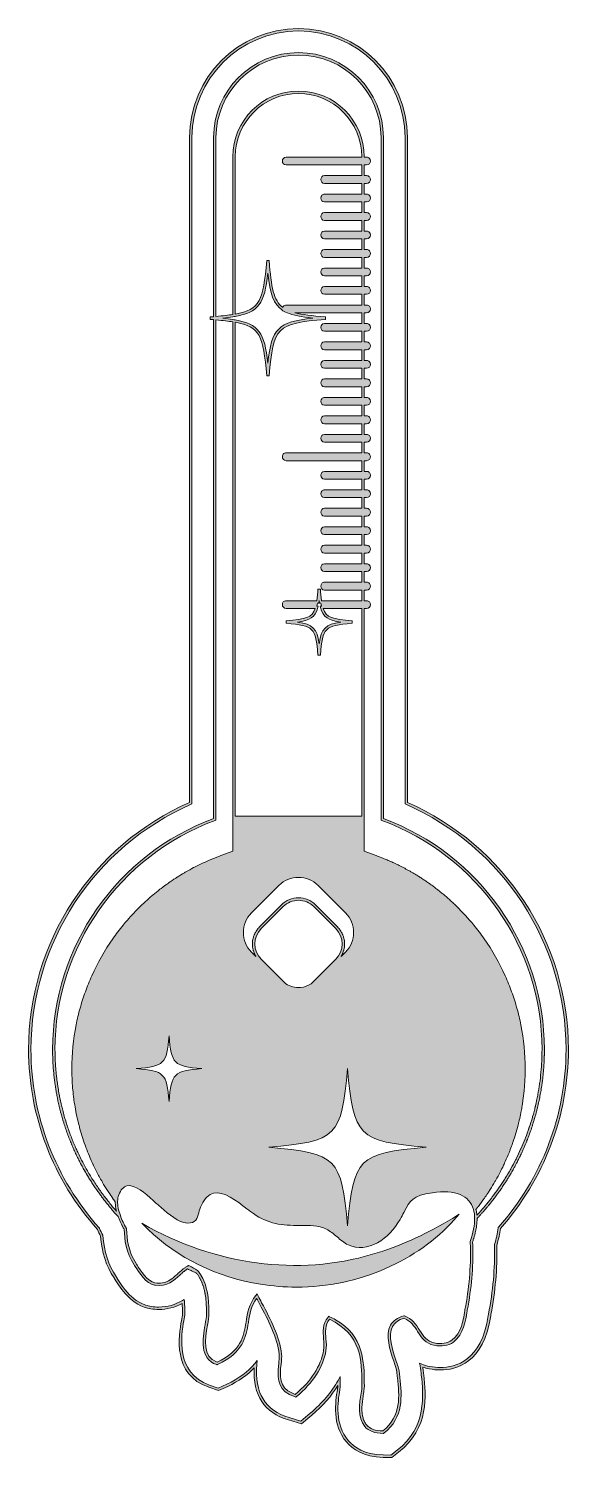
# Model space of a CAD drawing. Extents: x 979 to 1203, y -5059 to -4463.
import ezdxf

# ---------------------------------------------------------------- set-up
doc = ezdxf.new("R2010")
doc.units = 0
doc.header["$MEASUREMENT"] = 0
doc.layers.add('Layer 1', color=7, linetype='Continuous', lineweight=0)

# ---------------------------------------------------------------- blocks, each defined once
blk = doc.blocks.new('Block_0')
at = {"layer": 'Layer 1', "true_color": 0x000000, "transparency": 33554687}
h = blk.add_hatch(color=18, dxfattribs=at)
h.dxf.hatch_style = 2
edge = h.paths.add_edge_path()
edge.add_spline(control_points=[(1174.18, -4962.87), (1174.18, -4962.87), (1174.16, -4963.02), (1174.16, -4963.02), (1173.89, -4965.24), (1173.38, -4967.58), (1172.64, -4969.97), (1172.64, -4969.97), (1172.61, -4970.05), (1172.61, -4970.05), (1172.61, -4970.05), (1172.63, -4970.44), (1172.63, -4970.44), (1172.84, -4979.99), (1172.04, -4989.33), (1170.16, -4999.01), (1170.16, -4999.01), (1170.08, -4999.57), (1170.08, -4999.57), (1167.33, -5018.43), (1156.38, -5021.24), (1150.11, -5021.24), (1148.67, -5021.24), (1147.17, -5021.09), (1145.66, -5020.79), (1144.5, -5020.56), (1143.38, -5020.22), (1142.33, -5019.78), (1142.33, -5019.78), (1141.45, -5019.42), (1141.45, -5019.42), (1141.45, -5019.42), (1141.65, -5020.35), (1141.65, -5020.35), (1141.79, -5021), (1141.88, -5021.6), (1141.94, -5022.2), (1142, -5022.92), (1142.08, -5023.65), (1142.17, -5024.4), (1143.05, -5032.49), (1144.53, -5046.02), (1132.1, -5055.67), (1132.1, -5055.67), (1129.51, -5057.68), (1129.51, -5057.68), (1129.51, -5057.68), (1126.23, -5057.67), (1126.23, -5057.67), (1118.51, -5057.64), (1114.09, -5054.35), (1111.75, -5051.59), (1105.96, -5044.8), (1107.41, -5035.51), (1108.19, -5030.52), (1108.28, -5029.97), (1108.39, -5029.23), (1108.43, -5028.83), (1108.43, -5028.83), (1108.39, -5024.9), (1108.39, -5024.9), (1108.39, -5024.9), (1107.48, -5026.58), (1107.48, -5026.58), (1104.78, -5031.51), (1100.87, -5036.12), (1095.87, -5040.28), (1095.87, -5040.28), (1091.97, -5043.52), (1091.97, -5043.52), (1091.97, -5043.52), (1087.11, -5042.08), (1087.11, -5042.08), (1077.08, -5039.13), (1072.57, -5031.66), (1073.69, -5019.91), (1073.69, -5019.91), (1073.84, -5018.29), (1073.84, -5018.29), (1073.84, -5018.29), (1072.8, -5019.54), (1072.8, -5019.54), (1069.99, -5022.95), (1066.04, -5025.84), (1061.08, -5028.15), (1061.08, -5028.15), (1057.59, -5029.77), (1057.59, -5029.77), (1057.59, -5029.77), (1053.95, -5028.51), (1053.95, -5028.51), (1039.44, -5023.45), (1042.19, -5007.75), (1043.22, -5001.83), (1043.43, -5000.62), (1043.64, -4999.39), (1043.66, -4998.89), (1043.64, -4996.75), (1043.6, -4995.12), (1043.45, -4993.6), (1043.45, -4993.6), (1043.36, -4992.82), (1043.36, -4992.82), (1043.36, -4992.82), (1042.69, -4993.23), (1042.69, -4993.23), (1039.6, -4995.11), (1036.36, -4996.02), (1032.78, -4996.02), (1031.77, -4996.02), (1030.73, -4995.95), (1029.69, -4995.79), (1022.08, -4994.67), (1017.53, -4987.39), (1015.35, -4983.89), (1015.35, -4983.89), (1015.24, -4983.72), (1015.24, -4983.72), (1015.15, -4983.58), (1015.07, -4983.45), (1015, -4983.35), (1011.78, -4978.49), (1009.98, -4972.91), (1009.5, -4966.28), (1009.5, -4966.28), (1009.44, -4966.09), (1009.44, -4966.09), (1008.96, -4965.15), (1008.52, -4964.19), (1008.12, -4963.23), (1008.12, -4963.23), (1008.03, -4963.09), (1008.03, -4963.09), (989.65, -4942.62), (979.54, -4916.19), (979.54, -4888.67), (979.54, -4844.4), (1005.75, -4804.3), (1046.32, -4786.53), (1046.32, -4786.53), (1046.62, -4786.4), (1046.62, -4786.4), (1046.62, -4786.4), (1046.62, -4508.7), (1046.62, -4508.7), (1046.62, -4484.23), (1066.53, -4464.32), (1091, -4464.32), (1115.47, -4464.32), (1135.38, -4484.23), (1135.38, -4508.7), (1135.38, -4508.7), (1135.38, -4786.4), (1135.38, -4786.4), (1135.38, -4786.4), (1135.68, -4786.53), (1135.68, -4786.53), (1176.25, -4804.3), (1202.46, -4844.4), (1202.46, -4888.67), (1202.46, -4916.04), (1192.46, -4942.35), (1174.29, -4962.75), (1174.29, -4962.75), (1174.18, -4962.87), (1174.18, -4962.87)], knot_values=[0, 0, 0, 0, 1, 1, 1, 2, 2, 2, 3, 3, 3, 4, 4, 4, 5, 5, 5, 6, 6, 6, 7, 7, 7, 8, 8, 8, 9, 9, 9, 10, 10, 10, 11, 11, 11, 12, 12, 12, 13, 13, 13, 14, 14, 14, 15, 15, 15, 16, 16, 16, 17, 17, 17, 18, 18, 18, 19, 19, 19, 20, 20, 20, 21, 21, 21, 22, 22, 22, 23, 23, 23, 24, 24, 24, 25, 25, 25, 26, 26, 26, 27, 27, 27, 28, 28, 28, 29, 29, 29, 30, 30, 30, 31, 31, 31, 32, 32, 32, 33, 33, 33, 34, 34, 34, 35, 35, 35, 36, 36, 36, 37, 37, 37, 38, 38, 38, 39, 39, 39, 40, 40, 40, 41, 41, 41, 42, 42, 42, 43, 43, 43, 44, 44, 44, 45, 45, 45, 46, 46, 46, 47, 47, 47, 48, 48, 48, 49, 49, 49, 50, 50, 50, 51, 51, 51, 52, 52, 52, 53, 53, 53, 54, 54, 54, 55, 55, 55, 55], degree=3, periodic=0)
edge = h.paths.add_edge_path()
edge.add_spline(control_points=[(1203.46, -4888.67), (1203.46, -4844.11), (1177.14, -4803.75), (1136.38, -4785.75), (1136.38, -4785.75), (1136.38, -4508.7), (1136.38, -4508.7), (1136.38, -4483.68), (1116.02, -4463.32), (1091, -4463.32), (1065.98, -4463.32), (1045.62, -4483.68), (1045.62, -4508.7), (1045.62, -4508.7), (1045.62, -4785.75), (1045.62, -4785.75), (1004.86, -4803.75), (978.54, -4844.11), (978.54, -4888.67), (978.54, -4916.41), (988.73, -4943.05), (1007.23, -4963.69), (1007.62, -4964.62), (1008.05, -4965.55), (1008.51, -4966.46), (1009.01, -4973.21), (1010.87, -4978.92), (1014.17, -4983.9), (1014.23, -4983.99), (1014.31, -4984.11), (1014.39, -4984.25), (1014.39, -4984.25), (1014.5, -4984.42), (1014.5, -4984.42), (1016.76, -4988.04), (1021.48, -4995.59), (1029.54, -4996.78), (1030.63, -4996.94), (1031.73, -4997.02), (1032.78, -4997.02), (1036.29, -4997.02), (1039.48, -4996.19), (1042.52, -4994.49), (1042.62, -4995.75), (1042.65, -4997.15), (1042.66, -4998.87), (1042.65, -4999.32), (1042.39, -5000.79), (1042.24, -5001.66), (1041.16, -5007.8), (1038.3, -5024.12), (1053.62, -5029.45), (1053.62, -5029.45), (1057.64, -5030.85), (1057.64, -5030.85), (1057.64, -5030.85), (1061.51, -5029.06), (1061.51, -5029.06), (1066.04, -5026.95), (1069.76, -5024.35), (1072.58, -5021.32), (1071.92, -5032.75), (1076.71, -5040.06), (1086.82, -5043.04), (1086.82, -5043.04), (1092.2, -5044.63), (1092.2, -5044.63), (1092.2, -5044.63), (1096.51, -5041.05), (1096.51, -5041.05), (1101.07, -5037.26), (1104.74, -5033.1), (1107.44, -5028.65), (1107.44, -5028.65), (1107.44, -5028.78), (1107.44, -5028.78), (1107.4, -5029.11), (1107.29, -5029.83), (1107.2, -5030.37), (1106.4, -5035.52), (1104.9, -5045.1), (1110.98, -5052.24), (1113.47, -5055.15), (1118.13, -5058.63), (1126.23, -5058.67), (1126.23, -5058.67), (1129.85, -5058.68), (1129.85, -5058.68), (1129.85, -5058.68), (1132.71, -5056.46), (1132.71, -5056.46), (1145.59, -5046.46), (1144.07, -5032.59), (1143.16, -5024.3), (1143.08, -5023.55), (1143, -5022.82), (1142.93, -5022.1), (1142.9, -5021.75), (1142.85, -5021.4), (1142.79, -5021.04), (1143.65, -5021.34), (1144.55, -5021.59), (1145.46, -5021.77), (1147.04, -5022.08), (1148.6, -5022.24), (1150.11, -5022.24), (1156.71, -5022.24), (1168.21, -5019.31), (1171.07, -4999.72), (1171.07, -4999.72), (1171.15, -4999.19), (1171.15, -4999.19), (1173.03, -4989.45), (1173.84, -4980.04), (1173.63, -4970.41), (1173.63, -4970.41), (1173.62, -4970.19), (1173.62, -4970.19), (1174.34, -4967.82), (1174.85, -4965.51), (1175.13, -4963.3), (1193.4, -4942.73), (1203.46, -4916.23), (1203.46, -4888.67)], knot_values=[0, 0, 0, 0, 1, 1, 1, 2, 2, 2, 3, 3, 3, 4, 4, 4, 5, 5, 5, 6, 6, 6, 7, 7, 7, 8, 8, 8, 9, 9, 9, 10, 10, 10, 11, 11, 11, 12, 12, 12, 13, 13, 13, 14, 14, 14, 15, 15, 15, 16, 16, 16, 17, 17, 17, 18, 18, 18, 19, 19, 19, 20, 20, 20, 21, 21, 21, 22, 22, 22, 23, 23, 23, 24, 24, 24, 25, 25, 25, 26, 26, 26, 27, 27, 27, 28, 28, 28, 29, 29, 29, 30, 30, 30, 31, 31, 31, 32, 32, 32, 33, 33, 33, 34, 34, 34, 35, 35, 35, 36, 36, 36, 37, 37, 37, 38, 38, 38, 39, 39, 39, 40, 40, 40, 41, 41, 41, 41], degree=3, periodic=0)
h = blk.add_hatch(color=18, dxfattribs=at)
h.dxf.hatch_style = 2
edge = h.paths.add_edge_path()
edge.add_spline(control_points=[(1192.35, -4893.42), (1192.35, -4893.45), (1192.35, -4893.48), (1192.35, -4893.51), (1192.28, -4895.06), (1192.17, -4896.6), (1192.02, -4898.14), (1192.02, -4898.2), (1192.02, -4898.26), (1192.01, -4898.31), (1191.87, -4899.83), (1191.69, -4901.33), (1191.48, -4902.84), (1191.47, -4902.91), (1191.46, -4902.99), (1191.45, -4903.06), (1191.24, -4904.55), (1190.99, -4906.02), (1190.72, -4907.49), (1190.7, -4907.58), (1190.69, -4907.67), (1190.67, -4907.77), (1190.39, -4909.22), (1190.08, -4910.66), (1189.74, -4912.09), (1189.72, -4912.2), (1189.7, -4912.31), (1189.67, -4912.42), (1189.33, -4913.83), (1188.96, -4915.24), (1188.56, -4916.64), (1188.52, -4916.76), (1188.49, -4916.88), (1188.46, -4917), (1188.06, -4918.38), (1187.62, -4919.76), (1187.16, -4921.12), (1187.12, -4921.25), (1187.08, -4921.38), (1187.03, -4921.51), (1186.57, -4922.87), (1186.08, -4924.21), (1185.56, -4925.54), (1185.51, -4925.68), (1185.46, -4925.81), (1185.4, -4925.95), (1184.88, -4927.27), (1184.33, -4928.58), (1183.75, -4929.88), (1183.69, -4930.02), (1183.63, -4930.16), (1183.56, -4930.3), (1182.98, -4931.59), (1182.37, -4932.87), (1181.74, -4934.13), (1181.67, -4934.28), (1181.59, -4934.42), (1181.52, -4934.57), (1180.88, -4935.82), (1180.22, -4937.06), (1179.53, -4938.29), (1179.44, -4938.44), (1179.36, -4938.59), (1179.28, -4938.74), (1178.58, -4939.96), (1177.86, -4941.16), (1177.12, -4942.36), (1177.02, -4942.51), (1176.93, -4942.66), (1176.83, -4942.81), (1176.09, -4943.99), (1175.31, -4945.16), (1174.51, -4946.31), (1174.41, -4946.47), (1174.3, -4946.62), (1174.19, -4946.77), (1173.39, -4947.92), (1172.56, -4949.05), (1171.71, -4950.16), (1171.6, -4950.31), (1171.48, -4950.47), (1171.36, -4950.62), (1170.51, -4951.73), (1169.63, -4952.81), (1168.73, -4953.89), (1168.6, -4954.04), (1168.47, -4954.2), (1168.34, -4954.35), (1167.43, -4955.41), (1166.5, -4956.46), (1165.55, -4957.49), (1165.48, -4957.57), (1165.41, -4957.64), (1165.34, -4957.72), (1165.32, -4957.54), (1165.29, -4957.36), (1165.27, -4957.18), (1165.25, -4957.06), (1165.24, -4956.93), (1165.22, -4956.81), (1165.15, -4956.32), (1165.06, -4955.84), (1164.95, -4955.38), (1165.21, -4955.05), (1165.48, -4954.7), (1165.77, -4954.33), (1165.8, -4954.29), (1165.83, -4954.25), (1165.87, -4954.2), (1165.87, -4954.19), (1165.88, -4954.18), (1165.89, -4954.17), (1165.89, -4954.17), (1165.89, -4954.17), (1165.89, -4954.17), (1165.89, -4954.17), (1165.89, -4954.17), (1165.89, -4954.17), (1165.89, -4954.17), (1165.89, -4954.17), (1165.89, -4954.17), (1165.91, -4954.14), (1165.93, -4954.12), (1165.95, -4954.1), (1165.95, -4954.09), (1165.96, -4954.08), (1165.97, -4954.07), (1166.82, -4952.96), (1167.66, -4951.82), (1168.45, -4950.69), (1168.45, -4950.69), (1168.45, -4950.69), (1168.45, -4950.69), (1168.46, -4950.67), (1168.48, -4950.65), (1168.49, -4950.63), (1168.96, -4949.96), (1169.42, -4949.28), (1169.86, -4948.6), (1169.9, -4948.55), (1169.94, -4948.5), (1169.97, -4948.44), (1170.27, -4947.99), (1170.56, -4947.54), (1170.84, -4947.1), (1170.84, -4947.09), (1170.85, -4947.09), (1170.85, -4947.08), (1170.85, -4947.08), (1170.85, -4947.08), (1170.85, -4947.08), (1170.85, -4947.08), (1170.85, -4947.08), (1170.85, -4947.08), (1170.86, -4947.07), (1170.86, -4947.07), (1170.86, -4947.06), (1170.87, -4947.05), (1170.88, -4947.04), (1170.88, -4947.03), (1171.57, -4945.95), (1172.22, -4944.85), (1172.86, -4943.74), (1172.98, -4943.53), (1173.11, -4943.32), (1173.23, -4943.11), (1173.84, -4942.03), (1174.43, -4940.94), (1175, -4939.83), (1175.11, -4939.61), (1175.22, -4939.39), (1175.33, -4939.17), (1175.52, -4938.81), (1175.7, -4938.46), (1175.88, -4938.1), (1176.14, -4937.56), (1176.38, -4937.02), (1176.64, -4936.48), (1176.81, -4936.1), (1176.99, -4935.73), (1177.16, -4935.35), (1177.7, -4934.16), (1178.22, -4932.95), (1178.71, -4931.74), (1178.71, -4931.73), (1178.72, -4931.72), (1178.72, -4931.71), (1178.72, -4931.71), (1178.76, -4931.61), (1178.76, -4931.61), (1178.76, -4931.6), (1178.76, -4931.6), (1178.76, -4931.6), (1178.93, -4931.19), (1179.09, -4930.76), (1179.25, -4930.34), (1179.58, -4929.48), (1179.9, -4928.61), (1180.21, -4927.72), (1180.21, -4927.72), (1180.31, -4927.43), (1180.31, -4927.43), (1180.73, -4926.21), (1181.15, -4924.92), (1181.55, -4923.59), (1181.55, -4923.59), (1181.55, -4923.59), (1181.55, -4923.59), (1181.55, -4923.59), (1181.55, -4923.59), (1181.55, -4923.59), (1181.55, -4923.59), (1181.67, -4923.17), (1181.67, -4923.17), (1182.04, -4921.92), (1182.38, -4920.63), (1182.7, -4919.34), (1182.7, -4919.34), (1182.83, -4918.84), (1182.83, -4918.84), (1182.83, -4918.84), (1182.83, -4918.84), (1182.83, -4918.83), (1182.88, -4918.63), (1182.93, -4918.42), (1182.98, -4918.21), (1183.22, -4917.17), (1183.44, -4916.13), (1183.64, -4915.12), (1183.65, -4915.07), (1183.66, -4915.03), (1183.67, -4914.98), (1183.67, -4914.98), (1183.77, -4914.45), (1183.77, -4914.45), (1183.93, -4913.65), (1184.06, -4912.89), (1184.18, -4912.14), (1184.2, -4912.05), (1184.21, -4911.97), (1184.23, -4911.88), (1184.3, -4911.43), (1184.37, -4910.98), (1184.44, -4910.53), (1184.44, -4910.53), (1184.44, -4910.53), (1184.44, -4910.53), (1184.44, -4910.53), (1184.51, -4910.01), (1184.51, -4910.01), (1184.71, -4908.64), (1184.87, -4907.29), (1185, -4905.99), (1185, -4905.99), (1185, -4905.99), (1185, -4905.99), (1185, -4905.99), (1185.04, -4905.55), (1185.04, -4905.55), (1185.17, -4904.08), (1185.27, -4902.72), (1185.34, -4901.37), (1185.34, -4901.37), (1185.35, -4901.09), (1185.35, -4901.09), (1185.42, -4899.54), (1185.46, -4898.1), (1185.46, -4896.69), (1185.46, -4890.6), (1184.86, -4884.48), (1183.67, -4878.5), (1183.21, -4876.15), (1182.65, -4873.78), (1182, -4871.48), (1182, -4871.48), (1182, -4871.48), (1182, -4871.48), (1181.36, -4869.19), (1180.63, -4866.88), (1179.81, -4864.64), (1179, -4862.41), (1178.1, -4860.18), (1177.12, -4858.01), (1174.69, -4852.61), (1171.73, -4847.4), (1168.32, -4842.54), (1166.97, -4840.61), (1165.53, -4838.7), (1164.03, -4836.86), (1161.78, -4834.11), (1159.35, -4831.46), (1156.8, -4828.98), (1156.8, -4828.97), (1156.79, -4828.96), (1156.78, -4828.95), (1156.76, -4828.94), (1156.75, -4828.93), (1156.74, -4828.91), (1156.73, -4828.91), (1156.73, -4828.91), (1156.73, -4828.9), (1156.57, -4828.75), (1156.42, -4828.61), (1156.26, -4828.46), (1155.82, -4828.04), (1155.38, -4827.61), (1154.93, -4827.19), (1154.75, -4827.03), (1154.57, -4826.87), (1154.39, -4826.71), (1153.95, -4826.31), (1153.51, -4825.91), (1153.07, -4825.52), (1152.87, -4825.35), (1152.68, -4825.19), (1152.48, -4825.02), (1152.05, -4824.65), (1151.61, -4824.27), (1151.17, -4823.9), (1150.97, -4823.73), (1150.76, -4823.57), (1150.56, -4823.41), (1150.12, -4823.05), (1149.68, -4822.68), (1149.23, -4822.33), (1149.03, -4822.17), (1148.82, -4822.01), (1148.61, -4821.85), (1148.16, -4821.51), (1147.72, -4821.16), (1147.27, -4820.82), (1147.03, -4820.65), (1146.79, -4820.48), (1146.55, -4820.3), (1146.12, -4819.99), (1145.69, -4819.67), (1145.26, -4819.37), (1145, -4819.19), (1144.74, -4819.01), (1144.48, -4818.84), (1144.06, -4818.55), (1143.64, -4818.25), (1143.22, -4817.97), (1142.94, -4817.78), (1142.66, -4817.6), (1142.38, -4817.42), (1141.96, -4817.15), (1141.56, -4816.88), (1141.14, -4816.62), (1140.86, -4816.45), (1140.58, -4816.28), (1140.3, -4816.11), (1139.88, -4815.85), (1139.46, -4815.59), (1139.03, -4815.33), (1138.73, -4815.16), (1138.42, -4814.99), (1138.12, -4814.81), (1137.71, -4814.57), (1137.3, -4814.33), (1136.88, -4814.1), (1136.52, -4813.9), (1136.16, -4813.71), (1135.79, -4813.51), (1135.43, -4813.32), (1135.07, -4813.12), (1134.71, -4812.93), (1134.31, -4812.72), (1133.91, -4812.52), (1133.51, -4812.32), (1133.17, -4812.15), (1132.83, -4811.98), (1132.49, -4811.81), (1132.07, -4811.6), (1131.64, -4811.41), (1131.22, -4811.21), (1130.89, -4811.05), (1130.57, -4810.9), (1130.25, -4810.75), (1129.75, -4810.52), (1129.24, -4810.3), (1128.73, -4810.08), (1128.48, -4809.97), (1128.23, -4809.85), (1127.97, -4809.74), (1127.38, -4809.49), (1126.79, -4809.26), (1126.19, -4809.02), (1126.01, -4808.95), (1125.84, -4808.87), (1125.66, -4808.8), (1124.88, -4808.49), (1124.1, -4808.2), (1123.32, -4807.91), (1123.32, -4807.91), (1118.37, -4806.11), (1118.37, -4806.11), (1118.37, -4806.11), (1118.37, -4792.54), (1118.37, -4792.54), (1118.37, -4792.54), (1118.37, -4704.96), (1118.37, -4704.96), (1118.37, -4704.96), (1119.37, -4704.96), (1119.37, -4704.96), (1120.41, -4704.96), (1120.95, -4704.14), (1120.95, -4703.33), (1120.95, -4702.92), (1120.82, -4702.53), (1120.56, -4702.24), (1120.27, -4701.9), (1119.85, -4701.71), (1119.37, -4701.71), (1119.37, -4701.71), (1118.37, -4701.71), (1118.37, -4701.71), (1118.37, -4701.71), (1118.37, -4697.26), (1118.37, -4697.26), (1118.37, -4697.26), (1119.37, -4697.26), (1119.37, -4697.26), (1120.41, -4697.26), (1120.95, -4696.44), (1120.95, -4695.63), (1120.95, -4695.22), (1120.82, -4694.83), (1120.56, -4694.54), (1120.27, -4694.2), (1119.85, -4694.01), (1119.37, -4694.01), (1119.37, -4694.01), (1118.37, -4694.01), (1118.37, -4694.01), (1118.37, -4694.01), (1118.37, -4689.56), (1118.37, -4689.56), (1118.37, -4689.56), (1119.37, -4689.56), (1119.37, -4689.56), (1120.41, -4689.56), (1120.95, -4688.74), (1120.95, -4687.93), (1120.95, -4687.52), (1120.82, -4687.13), (1120.56, -4686.84), (1120.27, -4686.5), (1119.85, -4686.31), (1119.37, -4686.31), (1119.37, -4686.31), (1118.37, -4686.31), (1118.37, -4686.31), (1118.37, -4686.31), (1118.37, -4681.86), (1118.37, -4681.86), (1118.37, -4681.86), (1119.37, -4681.86), (1119.37, -4681.86), (1120.41, -4681.86), (1120.95, -4681.04), (1120.95, -4680.23), (1120.95, -4679.82), (1120.82, -4679.43), (1120.56, -4679.13), (1120.27, -4678.8), (1119.85, -4678.61), (1119.37, -4678.61), (1119.37, -4678.61), (1118.37, -4678.61), (1118.37, -4678.61), (1118.37, -4678.61), (1118.37, -4674.16), (1118.37, -4674.16), (1118.37, -4674.16), (1119.37, -4674.16), (1119.37, -4674.16), (1120.41, -4674.16), (1120.95, -4673.34), (1120.95, -4672.53), (1120.95, -4672.12), (1120.82, -4671.73), (1120.56, -4671.44), (1120.27, -4671.1), (1119.85, -4670.91), (1119.37, -4670.91), (1119.37, -4670.91), (1118.37, -4670.91), (1118.37, -4670.91), (1118.37, -4670.91), (1118.37, -4666.46), (1118.37, -4666.46), (1118.37, -4666.46), (1119.37, -4666.46), (1119.37, -4666.46), (1120.41, -4666.46), (1120.95, -4665.64), (1120.95, -4664.83), (1120.95, -4664.42), (1120.82, -4664.03), (1120.56, -4663.73), (1120.27, -4663.4), (1119.85, -4663.21), (1119.37, -4663.21), (1119.37, -4663.21), (1118.37, -4663.21), (1118.37, -4663.21), (1118.37, -4663.21), (1118.37, -4658.76), (1118.37, -4658.76), (1118.37, -4658.76), (1119.37, -4658.76), (1119.37, -4658.76), (1120.41, -4658.76), (1120.95, -4657.94), (1120.95, -4657.13), (1120.95, -4656.72), (1120.82, -4656.33), (1120.56, -4656.03), (1120.27, -4655.69), (1119.85, -4655.51), (1119.37, -4655.51), (1119.37, -4655.51), (1118.37, -4655.51), (1118.37, -4655.51), (1118.37, -4655.51), (1118.37, -4651.06), (1118.37, -4651.06), (1118.37, -4651.06), (1119.37, -4651.06), (1119.37, -4651.06), (1120.41, -4651.06), (1120.95, -4650.24), (1120.95, -4649.43), (1120.95, -4649.02), (1120.82, -4648.63), (1120.56, -4648.33), (1120.27, -4647.99), (1119.85, -4647.81), (1119.37, -4647.81), (1119.37, -4647.81), (1118.37, -4647.81), (1118.37, -4647.81), (1118.37, -4647.81), (1118.37, -4643.36), (1118.37, -4643.36), (1118.37, -4643.36), (1119.37, -4643.36), (1119.37, -4643.36), (1120.41, -4643.36), (1120.95, -4642.54), (1120.95, -4641.73), (1120.95, -4641.32), (1120.82, -4640.93), (1120.56, -4640.63), (1120.27, -4640.29), (1119.85, -4640.11), (1119.37, -4640.11), (1119.37, -4640.11), (1118.37, -4640.11), (1118.37, -4640.11), (1118.37, -4640.11), (1118.37, -4635.66), (1118.37, -4635.66), (1118.37, -4635.66), (1119.37, -4635.66), (1119.37, -4635.66), (1120.41, -4635.66), (1120.95, -4634.84), (1120.95, -4634.03), (1120.95, -4633.62), (1120.82, -4633.23), (1120.56, -4632.93), (1120.27, -4632.59), (1119.85, -4632.41), (1119.37, -4632.41), (1119.37, -4632.41), (1118.37, -4632.41), (1118.37, -4632.41), (1118.37, -4632.41), (1118.37, -4627.96), (1118.37, -4627.96), (1118.37, -4627.96), (1119.37, -4627.96), (1119.37, -4627.96), (1120.41, -4627.96), (1120.95, -4627.14), (1120.95, -4626.33), (1120.95, -4625.92), (1120.82, -4625.53), (1120.56, -4625.23), (1120.27, -4624.89), (1119.85, -4624.71), (1119.37, -4624.71), (1119.37, -4624.71), (1118.37, -4624.71), (1118.37, -4624.71), (1118.37, -4624.71), (1118.37, -4620.26), (1118.37, -4620.26), (1118.37, -4620.26), (1119.37, -4620.26), (1119.37, -4620.26), (1120.41, -4620.26), (1120.95, -4619.44), (1120.95, -4618.63), (1120.95, -4618.22), (1120.82, -4617.82), (1120.56, -4617.53), (1120.27, -4617.19), (1119.85, -4617.01), (1119.37, -4617.01), (1119.37, -4617.01), (1118.37, -4617.01), (1118.37, -4617.01), (1118.37, -4617.01), (1118.37, -4612.56), (1118.37, -4612.56), (1118.37, -4612.56), (1119.37, -4612.56), (1119.37, -4612.56), (1120.41, -4612.56), (1120.95, -4611.74), (1120.95, -4610.93), (1120.95, -4610.52), (1120.82, -4610.13), (1120.56, -4609.83), (1120.27, -4609.49), (1119.85, -4609.31), (1119.37, -4609.31), (1119.37, -4609.31), (1118.37, -4609.31), (1118.37, -4609.31), (1118.37, -4609.31), (1118.37, -4604.85), (1118.37, -4604.85), (1118.37, -4604.85), (1119.37, -4604.85), (1119.37, -4604.85), (1120.41, -4604.85), (1120.95, -4604.04), (1120.95, -4603.23), (1120.95, -4602.81), (1120.82, -4602.42), (1120.56, -4602.13), (1120.27, -4601.79), (1119.85, -4601.6), (1119.37, -4601.6), (1119.37, -4601.6), (1118.37, -4601.6), (1118.37, -4601.6), (1118.37, -4601.6), (1118.37, -4597.15), (1118.37, -4597.15), (1118.37, -4597.15), (1119.37, -4597.15), (1119.37, -4597.15), (1120.41, -4597.15), (1120.95, -4596.34), (1120.95, -4595.53), (1120.95, -4595.11), (1120.82, -4594.72), (1120.56, -4594.43), (1120.27, -4594.09), (1119.85, -4593.9), (1119.37, -4593.9), (1119.37, -4593.9), (1118.37, -4593.9), (1118.37, -4593.9), (1118.37, -4593.9), (1118.37, -4589.45), (1118.37, -4589.45), (1118.37, -4589.45), (1119.37, -4589.45), (1119.37, -4589.45), (1120.41, -4589.45), (1120.95, -4588.64), (1120.95, -4587.83), (1120.95, -4587.41), (1120.82, -4587.02), (1120.56, -4586.73), (1120.27, -4586.39), (1119.85, -4586.2), (1119.37, -4586.2), (1119.37, -4586.2), (1118.37, -4586.2), (1118.37, -4586.2), (1118.37, -4586.2), (1118.37, -4581.75), (1118.37, -4581.75), (1118.37, -4581.75), (1119.37, -4581.75), (1119.37, -4581.75), (1120.41, -4581.75), (1120.95, -4580.94), (1120.95, -4580.13), (1120.95, -4579.71), (1120.82, -4579.32), (1120.56, -4579.03), (1120.27, -4578.69), (1119.85, -4578.5), (1119.37, -4578.5), (1119.37, -4578.5), (1118.37, -4578.5), (1118.37, -4578.5), (1118.37, -4578.5), (1118.37, -4574.05), (1118.37, -4574.05), (1118.37, -4574.05), (1119.37, -4574.05), (1119.37, -4574.05), (1120.41, -4574.05), (1120.95, -4573.23), (1120.95, -4572.43), (1120.95, -4572.01), (1120.82, -4571.62), (1120.56, -4571.33), (1120.27, -4570.99), (1119.85, -4570.8), (1119.37, -4570.8), (1119.37, -4570.8), (1118.37, -4570.8), (1118.37, -4570.8), (1118.37, -4570.8), (1118.37, -4566.35), (1118.37, -4566.35), (1118.37, -4566.35), (1119.37, -4566.35), (1119.37, -4566.35), (1120.41, -4566.35), (1120.95, -4565.53), (1120.95, -4564.73), (1120.95, -4564.31), (1120.82, -4563.92), (1120.56, -4563.63), (1120.27, -4563.29), (1119.85, -4563.1), (1119.37, -4563.1), (1119.37, -4563.1), (1118.37, -4563.1), (1118.37, -4563.1), (1118.37, -4563.1), (1118.37, -4558.65), (1118.37, -4558.65), (1118.37, -4558.65), (1119.37, -4558.65), (1119.37, -4558.65), (1120.41, -4558.65), (1120.95, -4557.83), (1120.95, -4557.03), (1120.95, -4556.61), (1120.82, -4556.22), (1120.56, -4555.93), (1120.27, -4555.59), (1119.85, -4555.4), (1119.37, -4555.4), (1119.37, -4555.4), (1118.37, -4555.4), (1118.37, -4555.4), (1118.37, -4555.4), (1118.37, -4550.95), (1118.37, -4550.95), (1118.37, -4550.95), (1119.37, -4550.95), (1119.37, -4550.95), (1120.41, -4550.95), (1120.95, -4550.13), (1120.95, -4549.33), (1120.95, -4548.91), (1120.82, -4548.52), (1120.56, -4548.23), (1120.27, -4547.89), (1119.85, -4547.7), (1119.37, -4547.7), (1119.37, -4547.7), (1118.37, -4547.7), (1118.37, -4547.7), (1118.37, -4547.7), (1118.37, -4543.25), (1118.37, -4543.25), (1118.37, -4543.25), (1119.37, -4543.25), (1119.37, -4543.25), (1120.41, -4543.25), (1120.95, -4542.43), (1120.95, -4541.63), (1120.95, -4541.21), (1120.82, -4540.82), (1120.56, -4540.53), (1120.27, -4540.19), (1119.85, -4540), (1119.37, -4540), (1119.37, -4540), (1118.37, -4540), (1118.37, -4540), (1118.37, -4540), (1118.37, -4535.55), (1118.37, -4535.55), (1118.37, -4535.55), (1119.37, -4535.55), (1119.37, -4535.55), (1120.41, -4535.55), (1120.95, -4534.73), (1120.95, -4533.92), (1120.95, -4533.51), (1120.82, -4533.12), (1120.56, -4532.83), (1120.27, -4532.49), (1119.85, -4532.3), (1119.37, -4532.3), (1119.37, -4532.3), (1118.37, -4532.3), (1118.37, -4532.3), (1118.37, -4532.3), (1118.37, -4527.85), (1118.37, -4527.85), (1118.37, -4527.85), (1119.37, -4527.85), (1119.37, -4527.85), (1120.41, -4527.85), (1120.95, -4527.03), (1120.95, -4526.23), (1120.95, -4525.81), (1120.82, -4525.42), (1120.56, -4525.13), (1120.27, -4524.79), (1119.85, -4524.6), (1119.37, -4524.6), (1119.37, -4524.6), (1118.37, -4524.6), (1118.37, -4524.6), (1118.37, -4524.6), (1118.37, -4520.15), (1118.37, -4520.15), (1118.37, -4520.15), (1119.37, -4520.15), (1119.37, -4520.15), (1120.41, -4520.15), (1120.95, -4519.33), (1120.95, -4518.52), (1120.95, -4518.11), (1120.82, -4517.72), (1120.56, -4517.43), (1120.27, -4517.09), (1119.85, -4516.9), (1119.37, -4516.9), (1119.37, -4516.9), (1118.37, -4516.9), (1118.37, -4516.9), (1118.37, -4516.9), (1118.37, -4516.73), (1118.37, -4516.73), (1118.37, -4501.63), (1106.09, -4489.35), (1091, -4489.35), (1075.91, -4489.35), (1063.63, -4501.63), (1063.63, -4516.73), (1063.63, -4516.73), (1063.63, -4582.43), (1063.63, -4582.43), (1061.81, -4582.72), (1059.61, -4582.98), (1056.62, -4583.27), (1056.62, -4583.27), (1056.62, -4508.71), (1056.62, -4508.71), (1056.62, -4489.75), (1072.04, -4474.33), (1091, -4474.33), (1109.96, -4474.33), (1125.38, -4489.75), (1125.38, -4508.71), (1125.38, -4508.71), (1125.38, -4793.19), (1125.38, -4793.19), (1125.38, -4793.19), (1125.71, -4793.31), (1125.71, -4793.31), (1165.64, -4807.85), (1192.46, -4846.17), (1192.46, -4888.68), (1192.46, -4890.26), (1192.43, -4891.84), (1192.35, -4893.42)], knot_values=[0, 0, 0, 0, 1, 1, 1, 2, 2, 2, 3, 3, 3, 4, 4, 4, 5, 5, 5, 6, 6, 6, 7, 7, 7, 8, 8, 8, 9, 9, 9, 10, 10, 10, 11, 11, 11, 12, 12, 12, 13, 13, 13, 14, 14, 14, 15, 15, 15, 16, 16, 16, 17, 17, 17, 18, 18, 18, 19, 19, 19, 20, 20, 20, 21, 21, 21, 22, 22, 22, 23, 23, 23, 24, 24, 24, 25, 25, 25, 26, 26, 26, 27, 27, 27, 28, 28, 28, 29, 29, 29, 30, 30, 30, 31, 31, 31, 32, 32, 32, 33, 33, 33, 34, 34, 34, 35, 35, 35, 36, 36, 36, 37, 37, 37, 38, 38, 38, 39, 39, 39, 40, 40, 40, 41, 41, 41, 42, 42, 42, 43, 43, 43, 44, 44, 44, 45, 45, 45, 46, 46, 46, 47, 47, 47, 48, 48, 48, 49, 49, 49, 50, 50, 50, 51, 51, 51, 52, 52, 52, 53, 53, 53, 54, 54, 54, 55, 55, 55, 56, 56, 56, 57, 57, 57, 58, 58, 58, 59, 59, 59, 60, 60, 60, 61, 61, 61, 62, 62, 62, 63, 63, 63, 64, 64, 64, 65, 65, 65, 66, 66, 66, 67, 67, 67, 68, 68, 68, 69, 69, 69, 70, 70, 70, 71, 71, 71, 72, 72, 72, 73, 73, 73, 74, 74, 74, 75, 75, 75, 76, 76, 76, 77, 77, 77, 78, 78, 78, 79, 79, 79, 80, 80, 80, 81, 81, 81, 82, 82, 82, 83, 83, 83, 84, 84, 84, 85, 85, 85, 86, 86, 86, 87, 87, 87, 88, 88, 88, 89, 89, 89, 90, 90, 90, 91, 91, 91, 92, 92, 92, 93, 93, 93, 94, 94, 94, 95, 95, 95, 96, 96, 96, 97, 97, 97, 98, 98, 98, 99, 99, 99, 100, 100, 100, 101, 101, 101, 102, 102, 102, 103, 103, 103, 104, 104, 104, 105, 105, 105, 106, 106, 106, 107, 107, 107, 108, 108, 108, 109, 109, 109, 110, 110, 110, 111, 111, 111, 112, 112, 112, 113, 113, 113, 114, 114, 114, 115, 115, 115, 116, 116, 116, 117, 117, 117, 118, 118, 118, 119, 119, 119, 120, 120, 120, 121, 121, 121, 122, 122, 122, 123, 123, 123, 124, 124, 124, 125, 125, 125, 126, 126, 126, 127, 127, 127, 128, 128, 128, 129, 129, 129, 130, 130, 130, 131, 131, 131, 132, 132, 132, 133, 133, 133, 134, 134, 134, 135, 135, 135, 136, 136, 136, 137, 137, 137, 138, 138, 138, 139, 139, 139, 140, 140, 140, 141, 141, 141, 142, 142, 142, 143, 143, 143, 144, 144, 144, 145, 145, 145, 146, 146, 146, 147, 147, 147, 148, 148, 148, 149, 149, 149, 150, 150, 150, 151, 151, 151, 152, 152, 152, 153, 153, 153, 154, 154, 154, 155, 155, 155, 156, 156, 156, 157, 157, 157, 158, 158, 158, 159, 159, 159, 160, 160, 160, 161, 161, 161, 162, 162, 162, 163, 163, 163, 164, 164, 164, 165, 165, 165, 166, 166, 166, 167, 167, 167, 168, 168, 168, 169, 169, 169, 170, 170, 170, 171, 171, 171, 172, 172, 172, 173, 173, 173, 174, 174, 174, 175, 175, 175, 176, 176, 176, 177, 177, 177, 178, 178, 178, 179, 179, 179, 180, 180, 180, 181, 181, 181, 182, 182, 182, 183, 183, 183, 184, 184, 184, 185, 185, 185, 186, 186, 186, 187, 187, 187, 188, 188, 188, 189, 189, 189, 190, 190, 190, 191, 191, 191, 192, 192, 192, 193, 193, 193, 194, 194, 194, 195, 195, 195, 196, 196, 196, 197, 197, 197, 198, 198, 198, 199, 199, 199, 200, 200, 200, 201, 201, 201, 202, 202, 202, 203, 203, 203, 204, 204, 204, 205, 205, 205, 206, 206, 206, 207, 207, 207, 208, 208, 208, 209, 209, 209, 210, 210, 210, 211, 211, 211, 212, 212, 212, 213, 213, 213, 214, 214, 214, 215, 215, 215, 216, 216, 216, 217, 217, 217, 218, 218, 218, 219, 219, 219, 220, 220, 220, 221, 221, 221, 222, 222, 222, 223, 223, 223, 224, 224, 224, 225, 225, 225, 226, 226, 226, 227, 227, 227, 228, 228, 228, 229, 229, 229, 230, 230, 230, 231, 231, 231, 232, 232, 232, 233, 233, 233, 234, 234, 234, 235, 235, 235, 236, 236, 236, 237, 237, 237, 238, 238, 238, 239, 239, 239, 240, 240, 240, 241, 241, 241, 242, 242, 242, 243, 243, 243, 244, 244, 244, 245, 245, 245, 246, 246, 246, 247, 247, 247, 248, 248, 248, 249, 249, 249, 250, 250, 250, 251, 251, 251, 252, 252, 252, 253, 253, 253, 254, 254, 254, 255, 255, 255, 256, 256, 256, 257, 257, 257, 258, 258, 258, 259, 259, 259, 260, 260, 260, 261, 261, 261, 262, 262, 262, 263, 263, 263, 264, 264, 264, 265, 265, 265, 266, 266, 266, 267, 267, 267, 268, 268, 268, 269, 269, 269, 270, 270, 270, 271, 271, 271, 272, 272, 272, 273, 273, 273, 274, 274, 274, 275, 275, 275, 276, 276, 276, 277, 277, 277, 278, 278, 278, 279, 279, 279, 280, 280, 280, 281, 281, 281, 282, 282, 282, 283, 283, 283, 284, 284, 284, 285, 285, 285, 286, 286, 286, 287, 287, 287, 288, 288, 288, 289, 289, 289, 290, 290, 290, 291, 291, 291, 292, 292, 292, 293, 293, 293, 294, 294, 294, 295, 295, 295, 295], degree=3, periodic=0)
edge = h.paths.add_edge_path()
edge.add_spline(control_points=[(1162.5, -4968.76), (1162.5, -4968.76), (1162.46, -4968.88), (1162.46, -4968.88), (1162.46, -4968.88), (1162.48, -4969), (1162.48, -4969), (1162.57, -4969.65), (1162.62, -4970.18), (1162.63, -4970.68), (1162.83, -4979.5), (1162.08, -4988.15), (1160.35, -4997.1), (1160.3, -4997.36), (1160.25, -4997.71), (1160.18, -4998.14), (1159.76, -5001.02), (1158.89, -5007.02), (1154.95, -5009.8), (1153.02, -5011.17), (1150.54, -5011.56), (1147.59, -5010.99), (1144.52, -5010.38), (1143.04, -5008.1), (1141.47, -5005.68), (1139.94, -5003.32), (1138.36, -5000.88), (1135.21, -4999.69), (1135.21, -4999.69), (1135.06, -4999.64), (1135.06, -4999.64), (1135.06, -4999.64), (1134.9, -4999.68), (1134.9, -4999.68), (1132.23, -5000.38), (1130.35, -5001.71), (1129.31, -5003.64), (1127.06, -5007.82), (1129.15, -5014.01), (1130.68, -5018.52), (1131.32, -5020.43), (1131.88, -5022.08), (1131.98, -5023.15), (1132.05, -5023.91), (1132.14, -5024.7), (1132.23, -5025.5), (1133.04, -5032.98), (1133.97, -5041.46), (1126.1, -5047.67), (1123.04, -5047.63), (1120.77, -5046.77), (1119.36, -5045.11), (1119.01, -5044.7), (1118.71, -5044.25), (1118.47, -5043.76), (1118.23, -5043.28), (1118.04, -5042.77), (1117.89, -5042.23), (1117.81, -5041.96), (1117.75, -5041.69), (1117.69, -5041.41), (1117.09, -5038.34), (1117.65, -5034.74), (1118.07, -5032.07), (1118.23, -5031.08), (1118.36, -5030.23), (1118.41, -5029.56), (1118.43, -5029.34), (1118.44, -5029.14), (1118.44, -5028.95), (1118.44, -5028.95), (1118.42, -5027.49), (1118.42, -5027.49), (1118.37, -5019.59), (1118.3, -5007.9), (1106.43, -5001.29), (1105.64, -5000.85), (1104.79, -5000.43), (1103.89, -5000.04), (1103.89, -5000.04), (1103.54, -4999.89), (1103.54, -4999.89), (1103.54, -4999.89), (1103.3, -5000.19), (1103.3, -5000.19), (1100.96, -5003.11), (1101.21, -5006.28), (1101.46, -5009.34), (1101.59, -5010.99), (1101.71, -5012.55), (1101.45, -5014.08), (1100.35, -5020.54), (1096.29, -5026.87), (1089.68, -5032.42), (1089.24, -5032.28), (1088.83, -5032.13), (1088.45, -5031.97), (1082.7, -5029.52), (1083.25, -5024.41), (1083.74, -5019.87), (1083.91, -5018.3), (1084.08, -5016.81), (1083.93, -5015.6), (1083.05, -5008.15), (1079.46, -5001.39), (1075.65, -4994.23), (1075.13, -4993.24), (1074.6, -4992.24), (1074.08, -4991.24), (1074.08, -4991.24), (1073.73, -4990.57), (1073.73, -4990.57), (1073.73, -4990.57), (1073.25, -4991.16), (1073.25, -4991.16), (1070.4, -4994.68), (1069.75, -4998.54), (1069.13, -5002.28), (1068.1, -5008.44), (1067.13, -5014.25), (1057.05, -5019), (1050.78, -5016.67), (1052.05, -5009.41), (1053.07, -5003.56), (1053.39, -5001.71), (1053.67, -5000.11), (1053.66, -4998.88), (1053.66, -4998.23), (1053.65, -4997.55), (1053.64, -4996.86), (1053.62, -4996.16), (1053.6, -4995.45), (1053.56, -4994.73), (1053.54, -4994.34), (1053.51, -4993.94), (1053.48, -4993.54), (1053.2, -4990.03), (1052.44, -4986.29), (1050.35, -4982.77), (1050.35, -4982.77), (1050.51, -4982.85), (1050.51, -4982.85), (1050.51, -4982.85), (1049.29, -4981.16), (1049.29, -4981.16), (1049.23, -4981.07), (1049.16, -4980.98), (1049.09, -4980.89), (1049.09, -4980.89), (1048.95, -4980.76), (1048.95, -4980.76), (1047.86, -4980.11), (1046.75, -4979.46), (1045.59, -4978.81), (1045.59, -4978.81), (1045.36, -4978.68), (1045.36, -4978.68), (1045.36, -4978.68), (1045.13, -4978.79), (1045.13, -4978.79), (1045.01, -4978.85), (1044.88, -4978.92), (1044.73, -4979), (1044.73, -4979), (1044.73, -4979), (1044.73, -4979), (1044.73, -4979), (1044.53, -4979.11), (1044.53, -4979.11), (1044.52, -4979.12), (1044.51, -4979.12), (1044.5, -4979.13), (1044.5, -4979.13), (1043.69, -4979.59), (1043.69, -4979.59), (1043.69, -4979.59), (1043.74, -4979.62), (1043.74, -4979.62), (1042.73, -4980.31), (1041.8, -4981.14), (1040.9, -4981.96), (1040.66, -4982.18), (1040.42, -4982.4), (1040.19, -4982.61), (1038.47, -4984.15), (1036.73, -4985.52), (1034.28, -4985.92), (1033.35, -4986.07), (1032.32, -4986.08), (1031.15, -4985.91), (1028.11, -4985.46), (1025.11, -4980.65), (1023.83, -4978.6), (1023.63, -4978.29), (1023.47, -4978.02), (1023.34, -4977.82), (1020.05, -4972.87), (1019.49, -4967.58), (1019.37, -4963.53), (1019.37, -4963.53), (1019.36, -4963.4), (1019.36, -4963.4), (1019.36, -4963.4), (1019.3, -4963.29), (1019.3, -4963.29), (1018.27, -4961.53), (1017.4, -4959.67), (1016.77, -4957.9), (1016, -4955.72), (1015.61, -4953.74), (1015.63, -4952), (1015.64, -4950.97), (1015.79, -4950.06), (1016.09, -4949.3), (1016.94, -4947.12), (1018.09, -4945.85), (1019.52, -4945.51), (1022.76, -4944.74), (1027.18, -4948.71), (1030.4, -4951.61), (1031.11, -4952.25), (1031.77, -4952.85), (1032.37, -4953.34), (1032.81, -4953.72), (1033.3, -4954.14), (1033.82, -4954.6), (1036.86, -4957.26), (1041.02, -4960.9), (1044.64, -4961.04), (1048.25, -4961.17), (1048.81, -4959.12), (1049.46, -4956.76), (1049.72, -4955.77), (1050.02, -4954.66), (1050.57, -4953.51), (1051.91, -4950.7), (1053.56, -4949.09), (1055.6, -4948.61), (1059.84, -4947.6), (1065.19, -4951.74), (1069.5, -4955.06), (1070.01, -4955.46), (1070.52, -4955.85), (1071.01, -4956.23), (1077.36, -4961.04), (1082.69, -4961.97), (1090.32, -4962), (1090.8, -4962), (1091.28, -4962), (1091.76, -4962), (1095.44, -4961.98), (1099.27, -4961.98), (1102.67, -4963.61), (1104.29, -4964.39), (1105.64, -4965.54), (1107.07, -4966.77), (1108.49, -4967.99), (1109.96, -4969.26), (1111.7, -4970.09), (1119.78, -4973.95), (1128.87, -4967.51), (1133.33, -4959.5), (1133.92, -4958.44), (1134.42, -4957.49), (1134.87, -4956.61), (1137.53, -4951.51), (1138.52, -4949.6), (1146.79, -4948.4), (1156.32, -4947.02), (1162.23, -4949.43), (1163.9, -4955.35), (1163.9, -4955.35), (1163.92, -4955.4), (1163.92, -4955.4), (1164.22, -4956.48), (1164.38, -4957.67), (1164.4, -4958.94), (1164.45, -4961.82), (1163.81, -4965.12), (1162.5, -4968.76)], knot_values=[0, 0, 0, 0, 1, 1, 1, 2, 2, 2, 3, 3, 3, 4, 4, 4, 5, 5, 5, 6, 6, 6, 7, 7, 7, 8, 8, 8, 9, 9, 9, 10, 10, 10, 11, 11, 11, 12, 12, 12, 13, 13, 13, 14, 14, 14, 15, 15, 15, 16, 16, 16, 17, 17, 17, 18, 18, 18, 19, 19, 19, 20, 20, 20, 21, 21, 21, 22, 22, 22, 23, 23, 23, 24, 24, 24, 25, 25, 25, 26, 26, 26, 27, 27, 27, 28, 28, 28, 29, 29, 29, 30, 30, 30, 31, 31, 31, 32, 32, 32, 33, 33, 33, 34, 34, 34, 35, 35, 35, 36, 36, 36, 37, 37, 37, 38, 38, 38, 39, 39, 39, 40, 40, 40, 41, 41, 41, 42, 42, 42, 43, 43, 43, 44, 44, 44, 45, 45, 45, 46, 46, 46, 47, 47, 47, 48, 48, 48, 49, 49, 49, 50, 50, 50, 51, 51, 51, 52, 52, 52, 53, 53, 53, 54, 54, 54, 55, 55, 55, 56, 56, 56, 57, 57, 57, 58, 58, 58, 59, 59, 59, 60, 60, 60, 61, 61, 61, 62, 62, 62, 63, 63, 63, 64, 64, 64, 65, 65, 65, 66, 66, 66, 67, 67, 67, 68, 68, 68, 69, 69, 69, 70, 70, 70, 71, 71, 71, 72, 72, 72, 73, 73, 73, 74, 74, 74, 75, 75, 75, 76, 76, 76, 77, 77, 77, 78, 78, 78, 79, 79, 79, 80, 80, 80, 81, 81, 81, 82, 82, 82, 83, 83, 83, 84, 84, 84, 85, 85, 85, 86, 86, 86, 87, 87, 87, 88, 88, 88, 89, 89, 89, 90, 90, 90, 91, 91, 91, 92, 92, 92, 93, 93, 93, 93], degree=3, periodic=0)
edge = h.paths.add_edge_path()
edge.add_spline(control_points=[(1050.78, -4896.68), (1038.92, -4897.71), (1038.09, -4898.55), (1037.05, -4910.41), (1036.02, -4898.55), (1035.18, -4897.71), (1023.32, -4896.68), (1035.18, -4895.65), (1036.02, -4894.81), (1037.05, -4882.95), (1038.09, -4894.81), (1038.92, -4895.65), (1050.78, -4896.68)], knot_values=[0, 0, 0, 0, 1, 1, 1, 2, 2, 2, 3, 3, 3, 4, 4, 4, 4], degree=3, periodic=0)
edge = h.paths.add_edge_path()
edge.add_spline(control_points=[(1117.37, -4516.9), (1117.37, -4516.9), (1085.88, -4516.9), (1085.88, -4516.9), (1084.84, -4516.9), (1084.29, -4517.72), (1084.29, -4518.53), (1084.29, -4519.33), (1084.84, -4520.15), (1085.88, -4520.15), (1085.88, -4520.15), (1117.37, -4520.15), (1117.37, -4520.15), (1117.37, -4520.15), (1117.37, -4524.6), (1117.37, -4524.6), (1117.37, -4524.6), (1101.88, -4524.6), (1101.88, -4524.6), (1100.84, -4524.6), (1100.29, -4525.42), (1100.29, -4526.23), (1100.29, -4527.03), (1100.84, -4527.85), (1101.88, -4527.85), (1101.88, -4527.85), (1117.37, -4527.85), (1117.37, -4527.85), (1117.37, -4527.85), (1117.37, -4532.3), (1117.37, -4532.3), (1117.37, -4532.3), (1101.88, -4532.3), (1101.88, -4532.3), (1101.4, -4532.3), (1100.98, -4532.49), (1100.68, -4532.83), (1100.43, -4533.12), (1100.29, -4533.51), (1100.29, -4533.93), (1100.29, -4534.73), (1100.84, -4535.55), (1101.88, -4535.55), (1101.88, -4535.55), (1117.37, -4535.55), (1117.37, -4535.55), (1117.37, -4535.55), (1117.37, -4540), (1117.37, -4540), (1117.37, -4540), (1101.88, -4540), (1101.88, -4540), (1100.84, -4540), (1100.29, -4540.82), (1100.29, -4541.63), (1100.29, -4542.43), (1100.84, -4543.25), (1101.88, -4543.25), (1101.88, -4543.25), (1117.37, -4543.25), (1117.37, -4543.25), (1117.37, -4543.25), (1117.37, -4547.7), (1117.37, -4547.7), (1117.37, -4547.7), (1101.88, -4547.7), (1101.88, -4547.7), (1100.84, -4547.7), (1100.29, -4548.52), (1100.29, -4549.33), (1100.29, -4550.13), (1100.84, -4550.95), (1101.88, -4550.95), (1101.88, -4550.95), (1117.37, -4550.95), (1117.37, -4550.95), (1117.37, -4550.95), (1117.37, -4555.4), (1117.37, -4555.4), (1117.37, -4555.4), (1101.88, -4555.4), (1101.88, -4555.4), (1100.84, -4555.4), (1100.29, -4556.22), (1100.29, -4557.03), (1100.29, -4557.83), (1100.84, -4558.65), (1101.88, -4558.65), (1101.88, -4558.65), (1117.37, -4558.65), (1117.37, -4558.65), (1117.37, -4558.65), (1117.37, -4563.1), (1117.37, -4563.1), (1117.37, -4563.1), (1101.88, -4563.1), (1101.88, -4563.1), (1100.84, -4563.1), (1100.29, -4563.92), (1100.29, -4564.73), (1100.29, -4565.54), (1100.84, -4566.35), (1101.88, -4566.35), (1101.88, -4566.35), (1117.37, -4566.35), (1117.37, -4566.35), (1117.37, -4566.35), (1117.37, -4570.8), (1117.37, -4570.8), (1117.37, -4570.8), (1101.88, -4570.8), (1101.88, -4570.8), (1100.84, -4570.8), (1100.29, -4571.62), (1100.29, -4572.43), (1100.29, -4573.24), (1100.84, -4574.05), (1101.88, -4574.05), (1101.88, -4574.05), (1117.37, -4574.05), (1117.37, -4574.05), (1117.37, -4574.05), (1117.37, -4578.5), (1117.37, -4578.5), (1117.37, -4578.5), (1085.88, -4578.5), (1085.88, -4578.5), (1085.38, -4578.5), (1084.94, -4578.7), (1084.66, -4579.07), (1084.55, -4579.21), (1084.47, -4579.36), (1084.41, -4579.52), (1080.58, -4576.62), (1079.71, -4571.14), (1078.74, -4560), (1078.74, -4560), (1077.74, -4560), (1077.74, -4560), (1076.29, -4576.71), (1075.06, -4580.38), (1064.63, -4582.26), (1064.63, -4582.26), (1064.63, -4516.73), (1064.63, -4516.73), (1064.63, -4502.18), (1076.46, -4490.35), (1091, -4490.35), (1105.54, -4490.35), (1117.37, -4502.18), (1117.37, -4516.73), (1117.37, -4516.73), (1117.37, -4516.9), (1117.37, -4516.9)], knot_values=[0, 0, 0, 0, 1, 1, 1, 2, 2, 2, 3, 3, 3, 4, 4, 4, 5, 5, 5, 6, 6, 6, 7, 7, 7, 8, 8, 8, 9, 9, 9, 10, 10, 10, 11, 11, 11, 12, 12, 12, 13, 13, 13, 14, 14, 14, 15, 15, 15, 16, 16, 16, 17, 17, 17, 18, 18, 18, 19, 19, 19, 20, 20, 20, 21, 21, 21, 22, 22, 22, 23, 23, 23, 24, 24, 24, 25, 25, 25, 26, 26, 26, 27, 27, 27, 28, 28, 28, 29, 29, 29, 30, 30, 30, 31, 31, 31, 32, 32, 32, 33, 33, 33, 34, 34, 34, 35, 35, 35, 36, 36, 36, 37, 37, 37, 38, 38, 38, 39, 39, 39, 40, 40, 40, 41, 41, 41, 42, 42, 42, 43, 43, 43, 44, 44, 44, 45, 45, 45, 46, 46, 46, 47, 47, 47, 48, 48, 48, 49, 49, 49, 50, 50, 50, 51, 51, 51, 51], degree=3, periodic=0)
edge = h.paths.add_edge_path()
edge.add_spline(control_points=[(1111.43, -4896.68), (1113.9, -4924.98), (1115.9, -4926.98), (1144.19, -4929.44), (1115.9, -4931.91), (1113.9, -4933.91), (1111.43, -4962.21), (1108.96, -4933.91), (1106.96, -4931.91), (1078.66, -4929.44), (1106.96, -4926.98), (1108.96, -4924.98), (1111.43, -4896.68)], knot_values=[0, 0, 0, 0, 1, 1, 1, 2, 2, 2, 3, 3, 3, 4, 4, 4, 4], degree=3, periodic=0)
edge = h.paths.add_edge_path()
edge.add_spline(control_points=[(1075.44, -4838.34), (1075.44, -4838.34), (1084.6, -4829.18), (1084.6, -4829.18), (1086.36, -4827.42), (1088.68, -4826.53), (1091, -4826.53), (1093.32, -4826.53), (1095.64, -4827.42), (1097.4, -4829.18), (1097.4, -4829.18), (1106.56, -4838.34), (1106.56, -4838.34), (1110.09, -4841.87), (1110.09, -4847.61), (1106.56, -4851.14), (1106.56, -4851.14), (1097.4, -4860.3), (1097.4, -4860.3), (1097.03, -4860.67), (1096.64, -4861), (1096.21, -4861.3), (1094.94, -4862.19), (1093.44, -4862.75), (1091.87, -4862.9), (1091.29, -4862.95), (1090.71, -4862.95), (1090.13, -4862.9), (1088.04, -4862.7), (1086.07, -4861.77), (1084.6, -4860.3), (1084.6, -4860.3), (1075.44, -4851.14), (1075.44, -4851.14), (1071.91, -4847.61), (1071.91, -4841.87), (1075.44, -4838.34)], knot_values=[0, 0, 0, 0, 1, 1, 1, 2, 2, 2, 3, 3, 3, 4, 4, 4, 5, 5, 5, 6, 6, 6, 7, 7, 7, 8, 8, 8, 9, 9, 9, 10, 10, 10, 11, 11, 11, 12, 12, 12, 12], degree=3, periodic=0)
edge = h.paths.add_edge_path()
edge.add_spline(control_points=[(1071.38, -4831.83), (1071.38, -4831.83), (1082.87, -4820.34), (1082.87, -4820.34), (1085.03, -4818.17), (1087.92, -4816.98), (1091, -4816.98), (1094.08, -4816.98), (1096.97, -4818.17), (1099.13, -4820.34), (1099.13, -4820.34), (1110.62, -4831.83), (1110.62, -4831.83), (1112.79, -4833.99), (1113.98, -4836.88), (1113.98, -4839.96), (1113.98, -4843.04), (1112.79, -4845.93), (1110.62, -4848.09), (1110.62, -4848.09), (1108.74, -4849.97), (1108.74, -4849.97), (1108.81, -4849.86), (1108.87, -4849.74), (1108.94, -4849.62), (1108.99, -4849.52), (1109.05, -4849.43), (1109.09, -4849.34), (1109.21, -4849.12), (1109.31, -4848.9), (1109.4, -4848.67), (1109.43, -4848.62), (1109.45, -4848.56), (1109.48, -4848.5), (1109.59, -4848.22), (1109.69, -4847.93), (1109.78, -4847.64), (1109.8, -4847.57), (1109.82, -4847.49), (1109.84, -4847.42), (1109.9, -4847.2), (1109.95, -4846.98), (1110, -4846.76), (1110.02, -4846.65), (1110.03, -4846.55), (1110.05, -4846.44), (1110.09, -4846.25), (1110.11, -4846.05), (1110.14, -4845.86), (1110.15, -4845.74), (1110.16, -4845.63), (1110.17, -4845.52), (1110.18, -4845.33), (1110.19, -4845.13), (1110.19, -4844.94), (1110.2, -4844.83), (1110.2, -4844.72), (1110.2, -4844.6), (1110.2, -4844.4), (1110.18, -4844.2), (1110.17, -4844), (1110.16, -4843.9), (1110.16, -4843.8), (1110.15, -4843.7), (1110.12, -4843.44), (1110.08, -4843.18), (1110.04, -4842.92), (1110.03, -4842.88), (1110.03, -4842.84), (1110.02, -4842.81), (1109.96, -4842.51), (1109.89, -4842.22), (1109.8, -4841.92), (1109.78, -4841.84), (1109.75, -4841.76), (1109.72, -4841.67), (1109.66, -4841.47), (1109.59, -4841.26), (1109.51, -4841.06), (1109.47, -4840.96), (1109.42, -4840.85), (1109.38, -4840.75), (1109.3, -4840.57), (1109.22, -4840.39), (1109.13, -4840.22), (1109.08, -4840.11), (1109.02, -4840.01), (1108.96, -4839.9), (1108.87, -4839.73), (1108.77, -4839.56), (1108.66, -4839.4), (1108.6, -4839.3), (1108.54, -4839.2), (1108.47, -4839.1), (1108.35, -4838.92), (1108.23, -4838.75), (1108.09, -4838.58), (1108.03, -4838.5), (1107.97, -4838.42), (1107.91, -4838.34), (1107.71, -4838.1), (1107.49, -4837.86), (1107.26, -4837.63), (1107.26, -4837.63), (1098.11, -4828.48), (1098.11, -4828.48), (1096.15, -4826.52), (1093.58, -4825.53), (1091, -4825.53), (1088.42, -4825.53), (1085.85, -4826.52), (1083.89, -4828.48), (1083.89, -4828.48), (1074.74, -4837.63), (1074.74, -4837.63), (1074.51, -4837.86), (1074.29, -4838.1), (1074.09, -4838.34), (1074.03, -4838.42), (1073.97, -4838.5), (1073.91, -4838.58), (1073.77, -4838.75), (1073.65, -4838.92), (1073.53, -4839.1), (1073.46, -4839.2), (1073.4, -4839.3), (1073.34, -4839.4), (1073.23, -4839.56), (1073.13, -4839.73), (1073.04, -4839.9), (1072.98, -4840.01), (1072.92, -4840.11), (1072.87, -4840.22), (1072.78, -4840.39), (1072.7, -4840.57), (1072.62, -4840.75), (1072.58, -4840.85), (1072.53, -4840.96), (1072.49, -4841.06), (1072.41, -4841.26), (1072.34, -4841.47), (1072.28, -4841.67), (1072.25, -4841.76), (1072.22, -4841.84), (1072.2, -4841.92), (1072.11, -4842.22), (1072.04, -4842.51), (1071.98, -4842.81), (1071.97, -4842.84), (1071.97, -4842.88), (1071.96, -4842.92), (1071.92, -4843.18), (1071.88, -4843.44), (1071.85, -4843.7), (1071.84, -4843.8), (1071.84, -4843.9), (1071.83, -4844), (1071.82, -4844.2), (1071.8, -4844.4), (1071.8, -4844.6), (1071.8, -4844.72), (1071.8, -4844.83), (1071.81, -4844.94), (1071.81, -4845.13), (1071.82, -4845.33), (1071.83, -4845.52), (1071.84, -4845.63), (1071.85, -4845.74), (1071.86, -4845.86), (1071.89, -4846.05), (1071.91, -4846.25), (1071.95, -4846.44), (1071.97, -4846.55), (1071.98, -4846.65), (1072, -4846.76), (1072.05, -4846.98), (1072.1, -4847.2), (1072.16, -4847.42), (1072.18, -4847.49), (1072.2, -4847.57), (1072.22, -4847.64), (1072.31, -4847.93), (1072.41, -4848.22), (1072.52, -4848.5), (1072.55, -4848.56), (1072.57, -4848.62), (1072.6, -4848.67), (1072.69, -4848.9), (1072.79, -4849.12), (1072.91, -4849.34), (1072.95, -4849.43), (1073.01, -4849.52), (1073.06, -4849.62), (1073.13, -4849.74), (1073.19, -4849.86), (1073.26, -4849.97), (1073.26, -4849.97), (1071.38, -4848.09), (1071.38, -4848.09), (1069.21, -4845.93), (1068.02, -4843.04), (1068.02, -4839.96), (1068.02, -4836.88), (1069.21, -4833.99), (1071.38, -4831.83)], knot_values=[0, 0, 0, 0, 1, 1, 1, 2, 2, 2, 3, 3, 3, 4, 4, 4, 5, 5, 5, 6, 6, 6, 7, 7, 7, 8, 8, 8, 9, 9, 9, 10, 10, 10, 11, 11, 11, 12, 12, 12, 13, 13, 13, 14, 14, 14, 15, 15, 15, 16, 16, 16, 17, 17, 17, 18, 18, 18, 19, 19, 19, 20, 20, 20, 21, 21, 21, 22, 22, 22, 23, 23, 23, 24, 24, 24, 25, 25, 25, 26, 26, 26, 27, 27, 27, 28, 28, 28, 29, 29, 29, 30, 30, 30, 31, 31, 31, 32, 32, 32, 33, 33, 33, 34, 34, 34, 35, 35, 35, 36, 36, 36, 37, 37, 37, 38, 38, 38, 39, 39, 39, 40, 40, 40, 41, 41, 41, 42, 42, 42, 43, 43, 43, 44, 44, 44, 45, 45, 45, 46, 46, 46, 47, 47, 47, 48, 48, 48, 49, 49, 49, 50, 50, 50, 51, 51, 51, 52, 52, 52, 53, 53, 53, 54, 54, 54, 55, 55, 55, 56, 56, 56, 57, 57, 57, 58, 58, 58, 59, 59, 59, 60, 60, 60, 61, 61, 61, 62, 62, 62, 63, 63, 63, 64, 64, 64, 65, 65, 65, 66, 66, 66, 67, 67, 67, 68, 68, 68, 68], degree=3, periodic=0)
edge = h.paths.add_edge_path()
edge.add_spline(control_points=[(1098.67, -4703.96), (1098.76, -4703.57), (1098.85, -4703.15), (1098.93, -4702.71), (1098.93, -4702.71), (1099.45, -4702.71), (1099.45, -4702.71), (1099.45, -4702.71), (1099.51, -4702.29), (1099.51, -4702.29), (1099.54, -4702.08), (1099.58, -4701.86), (1099.61, -4701.63), (1099.64, -4701.85), (1099.67, -4702.07), (1099.71, -4702.29), (1099.71, -4702.29), (1099.77, -4702.71), (1099.77, -4702.71), (1099.77, -4702.71), (1100.29, -4702.71), (1100.29, -4702.71), (1100.37, -4703.15), (1100.45, -4703.57), (1100.55, -4703.96), (1100.55, -4703.96), (1100.01, -4703.96), (1100.01, -4703.96), (1100.01, -4703.96), (1100.18, -4704.59), (1100.18, -4704.59), (1101.27, -4708.62), (1103.47, -4709.91), (1108.65, -4710.64), (1102.24, -4711.55), (1100.52, -4713.27), (1099.61, -4719.69), (1098.7, -4713.27), (1096.98, -4711.55), (1090.57, -4710.64), (1095.75, -4709.91), (1097.95, -4708.62), (1099.04, -4704.59), (1099.04, -4704.59), (1099.21, -4703.96), (1099.21, -4703.96), (1099.21, -4703.96), (1098.67, -4703.96), (1098.67, -4703.96)], knot_values=[0, 0, 0, 0, 1, 1, 1, 2, 2, 2, 3, 3, 3, 4, 4, 4, 5, 5, 5, 6, 6, 6, 7, 7, 7, 8, 8, 8, 9, 9, 9, 10, 10, 10, 11, 11, 11, 12, 12, 12, 13, 13, 13, 14, 14, 14, 15, 15, 15, 16, 16, 16, 16], degree=3, periodic=0)
edge = h.paths.add_edge_path()
edge.add_spline(control_points=[(1089.51, -4581.75), (1089.51, -4581.75), (1117.37, -4581.75), (1117.37, -4581.75), (1117.37, -4581.75), (1117.37, -4586.2), (1117.37, -4586.2), (1117.37, -4586.2), (1101.88, -4586.2), (1101.88, -4586.2), (1100.84, -4586.2), (1100.29, -4587.02), (1100.29, -4587.83), (1100.29, -4588.64), (1100.84, -4589.45), (1101.88, -4589.45), (1101.88, -4589.45), (1117.37, -4589.45), (1117.37, -4589.45), (1117.37, -4589.45), (1117.37, -4593.9), (1117.37, -4593.9), (1117.37, -4593.9), (1101.88, -4593.9), (1101.88, -4593.9), (1100.84, -4593.9), (1100.29, -4594.72), (1100.29, -4595.53), (1100.29, -4596.34), (1100.84, -4597.15), (1101.88, -4597.15), (1101.88, -4597.15), (1117.37, -4597.15), (1117.37, -4597.15), (1117.37, -4597.15), (1117.37, -4601.6), (1117.37, -4601.6), (1117.37, -4601.6), (1101.88, -4601.6), (1101.88, -4601.6), (1100.84, -4601.6), (1100.29, -4602.42), (1100.29, -4603.23), (1100.29, -4604.04), (1100.84, -4604.85), (1101.88, -4604.85), (1101.88, -4604.85), (1117.37, -4604.85), (1117.37, -4604.85), (1117.37, -4604.85), (1117.37, -4609.31), (1117.37, -4609.31), (1117.37, -4609.31), (1101.88, -4609.31), (1101.88, -4609.31), (1100.84, -4609.31), (1100.29, -4610.12), (1100.29, -4610.93), (1100.29, -4611.74), (1100.84, -4612.56), (1101.88, -4612.56), (1101.88, -4612.56), (1117.37, -4612.56), (1117.37, -4612.56), (1117.37, -4612.56), (1117.37, -4617.01), (1117.37, -4617.01), (1117.37, -4617.01), (1101.88, -4617.01), (1101.88, -4617.01), (1101.4, -4617.01), (1100.98, -4617.19), (1100.68, -4617.53), (1100.43, -4617.83), (1100.29, -4618.22), (1100.29, -4618.63), (1100.29, -4619.44), (1100.84, -4620.26), (1101.88, -4620.26), (1101.88, -4620.26), (1117.37, -4620.26), (1117.37, -4620.26), (1117.37, -4620.26), (1117.37, -4624.71), (1117.37, -4624.71), (1117.37, -4624.71), (1101.88, -4624.71), (1101.88, -4624.71), (1100.84, -4624.71), (1100.29, -4625.52), (1100.29, -4626.33), (1100.29, -4627.14), (1100.84, -4627.96), (1101.88, -4627.96), (1101.88, -4627.96), (1117.37, -4627.96), (1117.37, -4627.96), (1117.37, -4627.96), (1117.37, -4632.41), (1117.37, -4632.41), (1117.37, -4632.41), (1101.88, -4632.41), (1101.88, -4632.41), (1100.84, -4632.41), (1100.29, -4633.22), (1100.29, -4634.03), (1100.29, -4634.84), (1100.84, -4635.66), (1101.88, -4635.66), (1101.88, -4635.66), (1117.37, -4635.66), (1117.37, -4635.66), (1117.37, -4635.66), (1117.37, -4640.11), (1117.37, -4640.11), (1117.37, -4640.11), (1085.88, -4640.11), (1085.88, -4640.11), (1085.4, -4640.11), (1084.98, -4640.29), (1084.68, -4640.63), (1084.43, -4640.93), (1084.29, -4641.32), (1084.29, -4641.73), (1084.29, -4642.54), (1084.84, -4643.36), (1085.88, -4643.36), (1085.88, -4643.36), (1117.37, -4643.36), (1117.37, -4643.36), (1117.37, -4643.36), (1117.37, -4647.81), (1117.37, -4647.81), (1117.37, -4647.81), (1101.88, -4647.81), (1101.88, -4647.81), (1100.84, -4647.81), (1100.29, -4648.63), (1100.29, -4649.43), (1100.29, -4650.24), (1100.84, -4651.06), (1101.88, -4651.06), (1101.88, -4651.06), (1117.37, -4651.06), (1117.37, -4651.06), (1117.37, -4651.06), (1117.37, -4655.51), (1117.37, -4655.51), (1117.37, -4655.51), (1101.88, -4655.51), (1101.88, -4655.51), (1101.4, -4655.51), (1100.98, -4655.69), (1100.68, -4656.03), (1100.43, -4656.33), (1100.29, -4656.72), (1100.29, -4657.13), (1100.29, -4657.94), (1100.84, -4658.76), (1101.88, -4658.76), (1101.88, -4658.76), (1117.37, -4658.76), (1117.37, -4658.76), (1117.37, -4658.76), (1117.37, -4663.21), (1117.37, -4663.21), (1117.37, -4663.21), (1101.88, -4663.21), (1101.88, -4663.21), (1100.84, -4663.21), (1100.29, -4664.03), (1100.29, -4664.83), (1100.29, -4665.64), (1100.84, -4666.46), (1101.88, -4666.46), (1101.88, -4666.46), (1117.37, -4666.46), (1117.37, -4666.46), (1117.37, -4666.46), (1117.37, -4670.91), (1117.37, -4670.91), (1117.37, -4670.91), (1101.88, -4670.91), (1101.88, -4670.91), (1100.84, -4670.91), (1100.29, -4671.73), (1100.29, -4672.54), (1100.29, -4673.34), (1100.84, -4674.16), (1101.88, -4674.16), (1101.88, -4674.16), (1117.37, -4674.16), (1117.37, -4674.16), (1117.37, -4674.16), (1117.37, -4678.61), (1117.37, -4678.61), (1117.37, -4678.61), (1101.88, -4678.61), (1101.88, -4678.61), (1100.84, -4678.61), (1100.29, -4679.43), (1100.29, -4680.23), (1100.29, -4681.04), (1100.84, -4681.86), (1101.88, -4681.86), (1101.88, -4681.86), (1117.37, -4681.86), (1117.37, -4681.86), (1117.37, -4681.86), (1117.37, -4686.31), (1117.37, -4686.31), (1117.37, -4686.31), (1101.88, -4686.31), (1101.88, -4686.31), (1100.84, -4686.31), (1100.29, -4687.13), (1100.29, -4687.94), (1100.29, -4688.74), (1100.84, -4689.56), (1101.88, -4689.56), (1101.88, -4689.56), (1117.37, -4689.56), (1117.37, -4689.56), (1117.37, -4689.56), (1117.37, -4694.01), (1117.37, -4694.01), (1117.37, -4694.01), (1101.88, -4694.01), (1101.88, -4694.01), (1101.4, -4694.01), (1100.98, -4694.2), (1100.68, -4694.54), (1100.43, -4694.83), (1100.29, -4695.22), (1100.29, -4695.64), (1100.29, -4696.44), (1100.84, -4697.26), (1101.88, -4697.26), (1101.88, -4697.26), (1117.37, -4697.26), (1117.37, -4697.26), (1117.37, -4697.26), (1117.37, -4701.71), (1117.37, -4701.71), (1117.37, -4701.71), (1100.63, -4701.71), (1100.63, -4701.71), (1100.41, -4700.19), (1100.24, -4698.42), (1100.11, -4696.86), (1100.11, -4696.86), (1099.11, -4696.86), (1099.11, -4696.86), (1098.97, -4698.42), (1098.81, -4700.2), (1098.59, -4701.71), (1098.59, -4701.71), (1085.88, -4701.71), (1085.88, -4701.71), (1085.4, -4701.71), (1084.98, -4701.9), (1084.68, -4702.24), (1084.43, -4702.53), (1084.29, -4702.92), (1084.29, -4703.34), (1084.29, -4704.14), (1084.84, -4704.96), (1085.88, -4704.96), (1085.88, -4704.96), (1097.88, -4704.96), (1097.88, -4704.96), (1096.64, -4708.78), (1094.11, -4709.42), (1085.84, -4710.14), (1085.84, -4710.14), (1085.84, -4711.13), (1085.84, -4711.13), (1097.48, -4712.15), (1098.1, -4712.77), (1099.11, -4724.41), (1099.11, -4724.41), (1100.11, -4724.41), (1100.11, -4724.41), (1101.12, -4712.77), (1101.74, -4712.15), (1113.38, -4711.13), (1113.38, -4711.13), (1113.38, -4710.14), (1113.38, -4710.14), (1105.1, -4709.42), (1102.58, -4708.78), (1101.33, -4704.96), (1101.33, -4704.96), (1117.37, -4704.96), (1117.37, -4704.96), (1117.37, -4704.96), (1117.37, -4791.54), (1117.37, -4791.54), (1117.37, -4791.54), (1064.63, -4791.54), (1064.63, -4791.54), (1064.63, -4791.54), (1064.63, -4585.7), (1064.63, -4585.7), (1075.06, -4587.58), (1076.29, -4591.25), (1077.74, -4607.96), (1077.74, -4607.96), (1078.74, -4607.96), (1078.74, -4607.96), (1080.52, -4587.57), (1081.83, -4586.26), (1102.22, -4584.48), (1102.22, -4584.48), (1102.22, -4583.48), (1102.22, -4583.48), (1096.6, -4582.99), (1092.54, -4582.52), (1089.51, -4581.75)], knot_values=[0, 0, 0, 0, 1, 1, 1, 2, 2, 2, 3, 3, 3, 4, 4, 4, 5, 5, 5, 6, 6, 6, 7, 7, 7, 8, 8, 8, 9, 9, 9, 10, 10, 10, 11, 11, 11, 12, 12, 12, 13, 13, 13, 14, 14, 14, 15, 15, 15, 16, 16, 16, 17, 17, 17, 18, 18, 18, 19, 19, 19, 20, 20, 20, 21, 21, 21, 22, 22, 22, 23, 23, 23, 24, 24, 24, 25, 25, 25, 26, 26, 26, 27, 27, 27, 28, 28, 28, 29, 29, 29, 30, 30, 30, 31, 31, 31, 32, 32, 32, 33, 33, 33, 34, 34, 34, 35, 35, 35, 36, 36, 36, 37, 37, 37, 38, 38, 38, 39, 39, 39, 40, 40, 40, 41, 41, 41, 42, 42, 42, 43, 43, 43, 44, 44, 44, 45, 45, 45, 46, 46, 46, 47, 47, 47, 48, 48, 48, 49, 49, 49, 50, 50, 50, 51, 51, 51, 52, 52, 52, 53, 53, 53, 54, 54, 54, 55, 55, 55, 56, 56, 56, 57, 57, 57, 58, 58, 58, 59, 59, 59, 60, 60, 60, 61, 61, 61, 62, 62, 62, 63, 63, 63, 64, 64, 64, 65, 65, 65, 66, 66, 66, 67, 67, 67, 68, 68, 68, 69, 69, 69, 70, 70, 70, 71, 71, 71, 72, 72, 72, 73, 73, 73, 74, 74, 74, 75, 75, 75, 76, 76, 76, 77, 77, 77, 78, 78, 78, 79, 79, 79, 80, 80, 80, 81, 81, 81, 82, 82, 82, 83, 83, 83, 84, 84, 84, 85, 85, 85, 86, 86, 86, 87, 87, 87, 88, 88, 88, 89, 89, 89, 90, 90, 90, 91, 91, 91, 92, 92, 92, 93, 93, 93, 94, 94, 94, 95, 95, 95, 96, 96, 96, 97, 97, 97, 98, 98, 98, 99, 99, 99, 100, 100, 100, 101, 101, 101, 102, 102, 102, 103, 103, 103, 104, 104, 104, 105, 105, 105, 106, 106, 106, 106], degree=3, periodic=0)
edge = h.paths.add_edge_path()
edge.add_spline(control_points=[(1064.21, -4583.35), (1064.21, -4583.35), (1064.63, -4583.28), (1064.63, -4583.28), (1064.63, -4583.28), (1064.63, -4583.27), (1064.63, -4583.27), (1074.52, -4581.51), (1076.82, -4577.91), (1078.24, -4565.23), (1079.18, -4573.78), (1080.48, -4578.2), (1084.44, -4580.75), (1084.44, -4580.75), (1084.03, -4580.75), (1084.03, -4580.75), (1084.03, -4580.75), (1085.33, -4581.32), (1085.33, -4581.32), (1085.33, -4581.32), (1085.61, -4581.49), (1085.61, -4581.49), (1085.61, -4581.49), (1085.6, -4581.44), (1085.6, -4581.44), (1085.6, -4581.44), (1086.23, -4581.71), (1086.23, -4581.71), (1088.77, -4582.82), (1092.06, -4583.44), (1096.97, -4583.98), (1082.45, -4585.58), (1079.83, -4588.2), (1078.24, -4602.73), (1076.82, -4590.05), (1074.52, -4586.45), (1064.63, -4584.69), (1064.63, -4584.69), (1064.63, -4584.68), (1064.63, -4584.68), (1064.63, -4584.68), (1064.21, -4584.61), (1064.21, -4584.61), (1064.21, -4584.61), (1063.63, -4584.51), (1063.63, -4584.51), (1063.63, -4584.51), (1063.63, -4584.52), (1063.63, -4584.52), (1062.45, -4584.33), (1061.11, -4584.15), (1059.51, -4583.98), (1061.11, -4583.8), (1062.45, -4583.63), (1063.63, -4583.44), (1063.63, -4583.44), (1063.63, -4583.45), (1063.63, -4583.45), (1063.63, -4583.45), (1064.21, -4583.35), (1064.21, -4583.35)], knot_values=[0, 0, 0, 0, 1, 1, 1, 2, 2, 2, 3, 3, 3, 4, 4, 4, 5, 5, 5, 6, 6, 6, 7, 7, 7, 8, 8, 8, 9, 9, 9, 10, 10, 10, 11, 11, 11, 12, 12, 12, 13, 13, 13, 14, 14, 14, 15, 15, 15, 16, 16, 16, 17, 17, 17, 18, 18, 18, 19, 19, 19, 20, 20, 20, 20], degree=3, periodic=0)
edge = h.paths.add_edge_path()
edge.add_spline(control_points=[(996.63, -4900.64), (996.63, -4900.64), (996.63, -4900.64), (996.63, -4900.64), (996.63, -4900.64), (996.63, -4900.64), (996.63, -4900.64), (996.63, -4900.64), (996.65, -4901.17), (996.65, -4901.17), (996.7, -4902.26), (996.78, -4903.39), (996.88, -4904.55), (996.89, -4904.66), (996.89, -4904.77), (996.9, -4904.88), (996.9, -4904.88), (996.9, -4904.88), (996.9, -4904.88), (996.9, -4904.88), (996.96, -4905.54), (996.96, -4905.54), (997.08, -4906.8), (997.22, -4908.03), (997.37, -4909.2), (997.37, -4909.2), (997.37, -4909.2), (997.37, -4909.2), (997.37, -4909.2), (997.37, -4909.2), (997.37, -4909.2), (997.37, -4909.2), (997.45, -4909.75), (997.45, -4909.75), (997.64, -4911.12), (997.84, -4912.35), (998.05, -4913.51), (998.05, -4913.51), (998.05, -4913.51), (998.05, -4913.51), (998.05, -4913.51), (998.07, -4913.64), (998.07, -4913.64), (998.29, -4914.86), (998.54, -4916.08), (998.84, -4917.39), (998.84, -4917.39), (998.91, -4917.71), (998.91, -4917.71), (998.91, -4917.73), (998.91, -4917.75), (998.92, -4917.76), (999.03, -4918.27), (999.16, -4918.78), (999.29, -4919.31), (999.3, -4919.36), (999.31, -4919.42), (999.33, -4919.48), (999.48, -4920.08), (999.64, -4920.7), (999.82, -4921.35), (999.82, -4921.35), (999.95, -4921.83), (999.95, -4921.83), (999.95, -4921.83), (999.95, -4921.83), (999.95, -4921.83), (999.95, -4921.83), (999.95, -4921.83), (999.95, -4921.83), (1000.28, -4923.03), (1000.64, -4924.23), (1001, -4925.37), (1001, -4925.37), (1001.14, -4925.8), (1001.14, -4925.8), (1001.56, -4927.09), (1001.97, -4928.27), (1002.38, -4929.38), (1002.38, -4929.38), (1002.42, -4929.48), (1002.42, -4929.48), (1003.32, -4931.92), (1004.35, -4934.37), (1005.48, -4936.76), (1005.48, -4936.76), (1005.48, -4936.76), (1005.48, -4936.76), (1005.49, -4936.79), (1005.5, -4936.81), (1005.52, -4936.84), (1005.52, -4936.84), (1005.59, -4937), (1005.59, -4937), (1006.13, -4938.13), (1006.7, -4939.27), (1007.29, -4940.41), (1007.29, -4940.41), (1007.42, -4940.65), (1007.42, -4940.65), (1007.79, -4941.35), (1008.17, -4942.03), (1008.54, -4942.71), (1008.59, -4942.78), (1008.63, -4942.87), (1008.67, -4942.94), (1008.88, -4943.32), (1009.1, -4943.69), (1009.31, -4944.05), (1009.31, -4944.05), (1009.31, -4944.05), (1009.31, -4944.05), (1009.31, -4944.05), (1009.31, -4944.06), (1009.31, -4944.06), (1009.98, -4945.21), (1010.68, -4946.34), (1011.4, -4947.47), (1011.57, -4947.74), (1011.76, -4948.01), (1011.94, -4948.28), (1012.49, -4949.12), (1013.04, -4949.96), (1013.62, -4950.78), (1013.62, -4950.78), (1013.62, -4950.78), (1013.62, -4950.78), (1013.62, -4950.79), (1013.63, -4950.8), (1013.63, -4950.81), (1013.63, -4950.81), (1013.63, -4950.81), (1013.63, -4950.81), (1013.64, -4950.82), (1013.65, -4950.83), (1013.66, -4950.84), (1013.66, -4950.84), (1013.66, -4950.84), (1013.66, -4950.84), (1013.67, -4950.85), (1013.68, -4950.87), (1013.69, -4950.88), (1013.79, -4951.03), (1013.9, -4951.18), (1014, -4951.32), (1014.21, -4951.61), (1014.42, -4951.9), (1014.62, -4952.19), (1014.63, -4952.56), (1014.65, -4952.94), (1014.69, -4953.33), (1014.7, -4953.42), (1014.71, -4953.53), (1014.72, -4953.63), (1014.76, -4954.02), (1014.82, -4954.42), (1014.9, -4954.84), (1014.91, -4954.89), (1014.92, -4954.94), (1014.93, -4955), (1014.99, -4955.33), (1015.07, -4955.67), (1015.16, -4956.02), (1014.87, -4955.7), (1014.58, -4955.38), (1014.29, -4955.05), (1013.81, -4954.49), (1013.33, -4953.93), (1012.85, -4953.36), (1012.32, -4952.71), (1011.8, -4952.06), (1011.28, -4951.41), (1010.83, -4950.83), (1010.37, -4950.25), (1009.93, -4949.66), (1009.43, -4949), (1008.94, -4948.32), (1008.46, -4947.65), (1008.03, -4947.05), (1007.61, -4946.46), (1007.19, -4945.85), (1006.72, -4945.17), (1006.27, -4944.47), (1005.82, -4943.78), (1005.42, -4943.16), (1005.02, -4942.55), (1004.64, -4941.93), (1004.2, -4941.23), (1003.78, -4940.51), (1003.37, -4939.79), (1003, -4939.17), (1002.63, -4938.54), (1002.28, -4937.91), (1001.88, -4937.18), (1001.49, -4936.45), (1001.11, -4935.71), (1000.77, -4935.07), (1000.43, -4934.44), (1000.11, -4933.79), (999.74, -4933.04), (999.39, -4932.29), (999.04, -4931.54), (998.73, -4930.89), (998.43, -4930.24), (998.14, -4929.58), (997.8, -4928.82), (997.48, -4928.04), (997.17, -4927.27), (996.9, -4926.61), (996.62, -4925.95), (996.36, -4925.28), (996.06, -4924.5), (995.78, -4923.71), (995.49, -4922.92), (995.25, -4922.25), (995.01, -4921.59), (994.78, -4920.91), (994.51, -4920.11), (994.27, -4919.3), (994.02, -4918.5), (993.82, -4917.82), (993.6, -4917.15), (993.41, -4916.47), (993.17, -4915.65), (992.97, -4914.82), (992.75, -4913.99), (992.58, -4913.31), (992.39, -4912.64), (992.24, -4911.96), (992.04, -4911.11), (991.87, -4910.26), (991.69, -4909.4), (991.55, -4908.73), (991.4, -4908.07), (991.27, -4907.4), (991.11, -4906.52), (990.97, -4905.63), (990.83, -4904.74), (990.73, -4904.09), (990.61, -4903.44), (990.52, -4902.78), (990.39, -4901.85), (990.29, -4900.91), (990.19, -4899.97), (990.12, -4899.35), (990.03, -4898.74), (989.97, -4898.12), (989.88, -4897.07), (989.82, -4896.02), (989.75, -4894.97), (989.72, -4894.45), (989.67, -4893.93), (989.65, -4893.41), (989.57, -4891.84), (989.54, -4890.26), (989.54, -4888.68), (989.54, -4846.17), (1016.36, -4807.85), (1056.29, -4793.31), (1056.29, -4793.31), (1056.62, -4793.19), (1056.62, -4793.19), (1056.62, -4793.19), (1056.62, -4584.69), (1056.62, -4584.69), (1059.61, -4584.97), (1061.81, -4585.24), (1063.63, -4585.53), (1063.63, -4585.53), (1063.63, -4792.54), (1063.63, -4792.54), (1063.63, -4792.54), (1063.63, -4806.11), (1063.63, -4806.11), (1063.63, -4806.11), (1058.68, -4807.91), (1058.68, -4807.91), (1057.51, -4808.34), (1056.35, -4808.8), (1055.19, -4809.27), (1054.98, -4809.36), (1054.76, -4809.44), (1054.55, -4809.53), (1053.44, -4809.99), (1052.34, -4810.48), (1051.26, -4810.98), (1051.05, -4811.08), (1050.86, -4811.17), (1050.66, -4811.27), (1049.54, -4811.79), (1048.43, -4812.33), (1047.34, -4812.9), (1047.33, -4812.91), (1047.32, -4812.91), (1047.31, -4812.92), (1046.21, -4813.49), (1045.13, -4814.1), (1044.05, -4814.71), (1043.86, -4814.82), (1043.67, -4814.93), (1043.47, -4815.04), (1042.44, -4815.65), (1041.41, -4816.28), (1040.4, -4816.92), (1040.22, -4817.03), (1040.05, -4817.15), (1039.88, -4817.26), (1038.85, -4817.92), (1037.82, -4818.61), (1036.82, -4819.31), (1036.8, -4819.33), (1036.78, -4819.34), (1036.77, -4819.35), (1035.75, -4820.07), (1034.75, -4820.81), (1033.76, -4821.57), (1033.59, -4821.7), (1033.41, -4821.83), (1033.24, -4821.97), (1032.28, -4822.71), (1031.34, -4823.48), (1030.4, -4824.26), (1030.35, -4824.31), (1030.29, -4824.35), (1030.24, -4824.4), (1030.23, -4824.4), (1030.23, -4824.4), (1030.23, -4824.4), (1030.23, -4824.4), (1030.23, -4824.41), (1030.22, -4824.41), (1030.22, -4824.41), (1030.22, -4824.41), (1030.22, -4824.41), (1030.21, -4824.42), (1030.21, -4824.42), (1030.21, -4824.42), (1030.21, -4824.42), (1030.2, -4824.43), (1030.2, -4824.43), (1030.2, -4824.43), (1030.2, -4824.43), (1030.2, -4824.43), (1030.06, -4824.55), (1029.93, -4824.67), (1029.79, -4824.79), (1029.21, -4825.28), (1028.64, -4825.78), (1028.08, -4826.29), (1027.86, -4826.49), (1027.64, -4826.68), (1027.43, -4826.88), (1026.73, -4827.51), (1026.04, -4828.16), (1025.37, -4828.82), (1025.32, -4828.86), (1025.27, -4828.9), (1025.22, -4828.95), (1025.21, -4828.96), (1025.21, -4828.97), (1025.2, -4828.98), (1023.29, -4830.84), (1021.45, -4832.79), (1019.7, -4834.82), (1019.11, -4835.49), (1018.54, -4836.17), (1017.97, -4836.86), (1016.48, -4838.69), (1015.03, -4840.6), (1013.68, -4842.54), (1010.27, -4847.4), (1007.31, -4852.61), (1004.88, -4858.01), (1003.9, -4860.18), (1003, -4862.41), (1002.19, -4864.64), (1001.38, -4866.87), (1000.64, -4869.18), (1000, -4871.48), (999.35, -4873.78), (998.79, -4876.15), (998.33, -4878.5), (997.14, -4884.48), (996.54, -4890.6), (996.54, -4896.69), (996.54, -4897.91), (996.57, -4899.2), (996.63, -4900.64)], knot_values=[0, 0, 0, 0, 1, 1, 1, 2, 2, 2, 3, 3, 3, 4, 4, 4, 5, 5, 5, 6, 6, 6, 7, 7, 7, 8, 8, 8, 9, 9, 9, 10, 10, 10, 11, 11, 11, 12, 12, 12, 13, 13, 13, 14, 14, 14, 15, 15, 15, 16, 16, 16, 17, 17, 17, 18, 18, 18, 19, 19, 19, 20, 20, 20, 21, 21, 21, 22, 22, 22, 23, 23, 23, 24, 24, 24, 25, 25, 25, 26, 26, 26, 27, 27, 27, 28, 28, 28, 29, 29, 29, 30, 30, 30, 31, 31, 31, 32, 32, 32, 33, 33, 33, 34, 34, 34, 35, 35, 35, 36, 36, 36, 37, 37, 37, 38, 38, 38, 39, 39, 39, 40, 40, 40, 41, 41, 41, 42, 42, 42, 43, 43, 43, 44, 44, 44, 45, 45, 45, 46, 46, 46, 47, 47, 47, 48, 48, 48, 49, 49, 49, 50, 50, 50, 51, 51, 51, 52, 52, 52, 53, 53, 53, 54, 54, 54, 55, 55, 55, 56, 56, 56, 57, 57, 57, 58, 58, 58, 59, 59, 59, 60, 60, 60, 61, 61, 61, 62, 62, 62, 63, 63, 63, 64, 64, 64, 65, 65, 65, 66, 66, 66, 67, 67, 67, 68, 68, 68, 69, 69, 69, 70, 70, 70, 71, 71, 71, 72, 72, 72, 73, 73, 73, 74, 74, 74, 75, 75, 75, 76, 76, 76, 77, 77, 77, 78, 78, 78, 79, 79, 79, 80, 80, 80, 81, 81, 81, 82, 82, 82, 83, 83, 83, 84, 84, 84, 85, 85, 85, 86, 86, 86, 87, 87, 87, 88, 88, 88, 89, 89, 89, 90, 90, 90, 91, 91, 91, 92, 92, 92, 93, 93, 93, 94, 94, 94, 95, 95, 95, 96, 96, 96, 97, 97, 97, 98, 98, 98, 99, 99, 99, 100, 100, 100, 101, 101, 101, 102, 102, 102, 103, 103, 103, 104, 104, 104, 105, 105, 105, 106, 106, 106, 107, 107, 107, 108, 108, 108, 109, 109, 109, 110, 110, 110, 111, 111, 111, 112, 112, 112, 113, 113, 113, 114, 114, 114, 115, 115, 115, 116, 116, 116, 117, 117, 117, 118, 118, 118, 119, 119, 119, 120, 120, 120, 121, 121, 121, 122, 122, 122, 123, 123, 123, 124, 124, 124, 125, 125, 125, 126, 126, 126, 127, 127, 127, 128, 128, 128, 129, 129, 129, 129], degree=3, periodic=0)
edge = h.paths.add_edge_path()
edge.add_spline(control_points=[(1126.38, -4792.49), (1126.38, -4792.49), (1126.38, -4508.71), (1126.38, -4508.71), (1126.38, -4489.2), (1110.51, -4473.33), (1091, -4473.33), (1071.49, -4473.33), (1055.62, -4489.2), (1055.62, -4508.71), (1055.62, -4508.71), (1055.62, -4583.36), (1055.62, -4583.36), (1055.62, -4583.36), (1054.26, -4583.48), (1054.26, -4583.48), (1054.26, -4583.48), (1054.26, -4584.48), (1054.26, -4584.48), (1054.26, -4584.48), (1055.62, -4584.6), (1055.62, -4584.6), (1055.62, -4584.6), (1055.62, -4792.49), (1055.62, -4792.49), (1015.48, -4807.26), (988.54, -4845.87), (988.54, -4888.68), (988.54, -4889.49), (988.55, -4890.3), (988.56, -4891.1), (988.57, -4891.44), (988.59, -4891.78), (988.6, -4892.12), (988.62, -4892.59), (988.63, -4893.06), (988.65, -4893.52), (988.67, -4893.88), (988.69, -4894.23), (988.71, -4894.58), (988.74, -4895.03), (988.76, -4895.49), (988.79, -4895.94), (988.82, -4896.39), (988.86, -4896.83), (988.9, -4897.28), (988.93, -4897.63), (988.96, -4897.99), (988.99, -4898.34), (989.04, -4898.94), (989.11, -4899.54), (989.18, -4900.14), (989.2, -4900.33), (989.22, -4900.53), (989.24, -4900.73), (989.31, -4901.36), (989.4, -4901.99), (989.49, -4902.62), (989.51, -4902.78), (989.53, -4902.94), (989.55, -4903.1), (989.64, -4903.77), (989.75, -4904.43), (989.85, -4905.1), (989.87, -4905.22), (989.89, -4905.35), (989.91, -4905.47), (990.02, -4906.13), (990.14, -4906.78), (990.26, -4907.43), (990.28, -4907.56), (990.3, -4907.69), (990.33, -4907.83), (990.61, -4909.33), (990.94, -4910.83), (991.29, -4912.32), (991.3, -4912.38), (991.31, -4912.44), (991.33, -4912.49), (991.5, -4913.23), (991.69, -4913.97), (991.88, -4914.7), (991.89, -4914.74), (991.9, -4914.77), (991.9, -4914.8), (992.3, -4916.32), (992.74, -4917.82), (993.2, -4919.31), (993.21, -4919.33), (993.22, -4919.35), (993.22, -4919.38), (993.45, -4920.11), (993.69, -4920.84), (993.94, -4921.57), (993.95, -4921.6), (993.95, -4921.62), (993.96, -4921.64), (994.21, -4922.36), (994.46, -4923.08), (994.72, -4923.8), (994.73, -4923.82), (994.74, -4923.85), (994.75, -4923.88), (995.02, -4924.61), (995.29, -4925.34), (995.58, -4926.06), (995.58, -4926.08), (995.59, -4926.09), (995.59, -4926.1), (995.87, -4926.8), (996.15, -4927.49), (996.44, -4928.19), (996.45, -4928.22), (996.47, -4928.26), (996.49, -4928.3), (996.78, -4929), (997.08, -4929.7), (997.39, -4930.4), (997.41, -4930.43), (997.42, -4930.46), (997.43, -4930.48), (997.74, -4931.17), (998.05, -4931.85), (998.37, -4932.52), (998.39, -4932.56), (998.41, -4932.6), (998.43, -4932.64), (998.75, -4933.31), (999.07, -4933.98), (999.41, -4934.64), (999.43, -4934.69), (999.45, -4934.73), (999.47, -4934.78), (999.79, -4935.41), (1000.12, -4936.03), (1000.45, -4936.66), (1000.49, -4936.74), (1000.53, -4936.82), (1000.57, -4936.9), (1000.91, -4937.52), (1001.25, -4938.14), (1001.59, -4938.75), (1001.64, -4938.83), (1001.68, -4938.91), (1001.72, -4938.98), (1002.06, -4939.58), (1002.41, -4940.18), (1002.76, -4940.77), (1002.81, -4940.86), (1002.86, -4940.96), (1002.92, -4941.05), (1003.26, -4941.62), (1003.61, -4942.18), (1003.96, -4942.75), (1004.03, -4942.86), (1004.1, -4942.98), (1004.17, -4943.09), (1004.51, -4943.64), (1004.87, -4944.19), (1005.23, -4944.73), (1005.31, -4944.85), (1005.38, -4944.98), (1005.46, -4945.1), (1005.81, -4945.63), (1006.17, -4946.15), (1006.53, -4946.68), (1006.63, -4946.81), (1006.71, -4946.95), (1006.81, -4947.08), (1007.16, -4947.59), (1007.52, -4948.08), (1007.88, -4948.58), (1007.99, -4948.73), (1008.09, -4948.89), (1008.2, -4949.04), (1008.54, -4949.5), (1008.89, -4949.96), (1009.24, -4950.42), (1009.37, -4950.6), (1009.51, -4950.79), (1009.65, -4950.97), (1009.99, -4951.41), (1010.34, -4951.85), (1010.69, -4952.3), (1010.84, -4952.48), (1010.98, -4952.67), (1011.13, -4952.86), (1011.48, -4953.28), (1011.83, -4953.7), (1012.17, -4954.12), (1012.34, -4954.32), (1012.5, -4954.53), (1012.67, -4954.73), (1013.01, -4955.12), (1013.35, -4955.51), (1013.68, -4955.9), (1013.88, -4956.12), (1014.06, -4956.34), (1014.26, -4956.56), (1014.59, -4956.94), (1014.93, -4957.31), (1015.27, -4957.68), (1015.47, -4957.9), (1015.66, -4958.12), (1015.86, -4958.33), (1015.94, -4958.55), (1016.03, -4958.76), (1016.11, -4958.98), (1016.2, -4959.2), (1016.28, -4959.41), (1016.37, -4959.63), (1016.47, -4959.88), (1016.59, -4960.13), (1016.7, -4960.38), (1016.79, -4960.59), (1016.87, -4960.79), (1016.97, -4960.99), (1017.11, -4961.29), (1017.26, -4961.59), (1017.41, -4961.89), (1017.49, -4962.04), (1017.56, -4962.2), (1017.64, -4962.35), (1017.87, -4962.8), (1018.12, -4963.24), (1018.37, -4963.69), (1018.51, -4967.85), (1019.11, -4973.26), (1022.5, -4978.38), (1022.63, -4978.57), (1022.79, -4978.82), (1022.98, -4979.13), (1024.45, -4981.48), (1027.51, -4986.38), (1031, -4986.9), (1031.11, -4986.91), (1031.21, -4986.92), (1031.31, -4986.93), (1036.27, -4987.55), (1039.08, -4984.98), (1041.57, -4982.7), (1041.85, -4982.45), (1042.12, -4982.21), (1042.39, -4981.97), (1042.43, -4981.93), (1042.48, -4981.89), (1042.53, -4981.85), (1042.76, -4981.64), (1042.99, -4981.44), (1043.23, -4981.25), (1043.27, -4981.21), (1043.31, -4981.18), (1043.36, -4981.15), (1043.59, -4980.95), (1043.84, -4980.77), (1044.08, -4980.59), (1044.14, -4980.55), (1044.2, -4980.51), (1044.26, -4980.47), (1044.43, -4980.36), (1044.6, -4980.25), (1044.78, -4980.14), (1045.26, -4980.39), (1045.74, -4980.62), (1046.22, -4980.86), (1046.38, -4980.93), (1046.54, -4981.01), (1046.69, -4981.09), (1047.35, -4981.41), (1048.01, -4981.71), (1048.66, -4982.01), (1048.78, -4982.18), (1048.9, -4982.35), (1049.01, -4982.53), (1049.11, -4982.68), (1049.22, -4982.84), (1049.32, -4983), (1049.44, -4983.19), (1049.55, -4983.39), (1049.66, -4983.58), (1049.75, -4983.74), (1049.84, -4983.89), (1049.93, -4984.05), (1050.03, -4984.25), (1050.13, -4984.45), (1050.23, -4984.65), (1050.3, -4984.81), (1050.38, -4984.96), (1050.46, -4985.12), (1050.55, -4985.33), (1050.63, -4985.53), (1050.72, -4985.74), (1050.78, -4985.89), (1050.85, -4986.05), (1050.91, -4986.2), (1050.99, -4986.41), (1051.06, -4986.62), (1051.14, -4986.84), (1051.19, -4986.99), (1051.25, -4987.14), (1051.3, -4987.29), (1051.37, -4987.51), (1051.43, -4987.73), (1051.49, -4987.95), (1051.54, -4988.1), (1051.58, -4988.24), (1051.62, -4988.38), (1051.68, -4988.61), (1051.73, -4988.84), (1051.79, -4989.06), (1051.82, -4989.2), (1051.86, -4989.34), (1051.89, -4989.47), (1051.94, -4989.72), (1051.99, -4989.96), (1052.03, -4990.2), (1052.05, -4990.32), (1052.08, -4990.44), (1052.1, -4990.56), (1052.15, -4990.83), (1052.19, -4991.09), (1052.23, -4991.36), (1052.24, -4991.46), (1052.26, -4991.55), (1052.27, -4991.65), (1052.31, -4991.94), (1052.34, -4992.22), (1052.38, -4992.51), (1052.38, -4992.58), (1052.4, -4992.66), (1052.4, -4992.73), (1052.44, -4993.05), (1052.46, -4993.36), (1052.49, -4993.67), (1052.49, -4993.71), (1052.5, -4993.76), (1052.5, -4993.8), (1052.63, -4995.55), (1052.65, -4997.24), (1052.66, -4998.82), (1052.66, -4998.84), (1052.66, -4998.87), (1052.66, -4998.89), (1052.67, -5000.03), (1052.4, -5001.59), (1052.09, -5003.39), (1051.04, -5009.34), (1049.62, -5017.48), (1056.91, -5020.02), (1056.91, -5020.02), (1057.1, -5020.08), (1057.1, -5020.08), (1057.1, -5020.08), (1057.29, -5020), (1057.29, -5020), (1068.01, -5015.01), (1069.08, -5008.62), (1070.11, -5002.44), (1070.7, -4998.9), (1071.27, -4995.54), (1073.56, -4992.4), (1073.96, -4993.17), (1074.37, -4993.93), (1074.77, -4994.7), (1078.53, -5001.77), (1082.08, -5008.45), (1082.94, -5015.71), (1083.07, -5016.82), (1082.91, -5018.25), (1082.75, -5019.76), (1082.69, -5020.36), (1082.62, -5020.98), (1082.56, -5021.62), (1082.19, -5026.1), (1082.54, -5031.36), (1089.65, -5033.46), (1089.65, -5033.46), (1089.91, -5033.53), (1089.91, -5033.53), (1089.91, -5033.53), (1090.12, -5033.36), (1090.12, -5033.36), (1097.03, -5027.62), (1101.29, -5021.01), (1102.44, -5014.25), (1102.72, -5012.6), (1102.58, -5010.9), (1102.45, -5009.26), (1102.22, -5006.38), (1102.01, -5003.64), (1103.85, -5001.12), (1117.29, -5007.19), (1117.37, -5018.92), (1117.42, -5027.5), (1117.42, -5027.5), (1117.44, -5028.96), (1117.44, -5028.96), (1117.44, -5029.62), (1117.28, -5030.69), (1117.08, -5031.92), (1116.45, -5035.98), (1115.49, -5042.11), (1118.6, -5045.76), (1120.23, -5047.68), (1122.81, -5048.66), (1126.27, -5048.67), (1126.27, -5048.67), (1126.44, -5048.67), (1126.44, -5048.67), (1126.44, -5048.67), (1126.58, -5048.57), (1126.58, -5048.57), (1135.04, -5042), (1134.03, -5032.79), (1133.22, -5025.39), (1133.13, -5024.6), (1133.05, -5023.82), (1132.98, -5023.06), (1132.86, -5021.87), (1132.29, -5020.17), (1131.62, -5018.2), (1130.16, -5013.86), (1128.14, -5007.91), (1130.19, -5004.12), (1131.09, -5002.45), (1132.66, -5001.33), (1135, -5000.69), (1137.75, -5001.78), (1139.22, -5004.04), (1140.63, -5006.23), (1142.24, -5008.71), (1143.91, -5011.28), (1147.4, -5011.97), (1150.63, -5012.6), (1153.36, -5012.15), (1155.53, -5010.62), (1159.81, -5007.59), (1160.77, -5001.07), (1161.17, -4998.28), (1161.23, -4997.87), (1161.28, -4997.54), (1161.33, -4997.29), (1163.08, -4988.27), (1163.83, -4979.55), (1163.63, -4970.65), (1163.62, -4970.15), (1163.57, -4969.62), (1163.49, -4968.99), (1163.65, -4968.53), (1163.8, -4968.07), (1163.95, -4967.62), (1163.98, -4967.51), (1164.01, -4967.4), (1164.05, -4967.29), (1164.15, -4966.95), (1164.25, -4966.62), (1164.34, -4966.29), (1164.39, -4966.13), (1164.43, -4965.96), (1164.47, -4965.79), (1164.54, -4965.53), (1164.61, -4965.26), (1164.67, -4965), (1164.72, -4964.81), (1164.75, -4964.62), (1164.8, -4964.43), (1164.85, -4964.2), (1164.9, -4963.97), (1164.94, -4963.74), (1164.98, -4963.54), (1165.01, -4963.34), (1165.05, -4963.15), (1165.08, -4962.93), (1165.12, -4962.72), (1165.15, -4962.51), (1165.18, -4962.31), (1165.2, -4962.11), (1165.23, -4961.91), (1165.25, -4961.71), (1165.28, -4961.51), (1165.3, -4961.31), (1165.32, -4961.11), (1165.33, -4960.91), (1165.34, -4960.71), (1165.35, -4960.53), (1165.37, -4960.34), (1165.38, -4960.16), (1165.39, -4959.96), (1165.39, -4959.76), (1165.39, -4959.57), (1165.39, -4959.42), (1165.4, -4959.27), (1165.4, -4959.12), (1165.64, -4958.88), (1165.86, -4958.62), (1166.1, -4958.37), (1166.4, -4958.04), (1166.71, -4957.71), (1167.01, -4957.38), (1167.26, -4957.11), (1167.5, -4956.84), (1167.74, -4956.56), (1168.04, -4956.22), (1168.35, -4955.88), (1168.64, -4955.53), (1168.88, -4955.27), (1169.1, -4954.99), (1169.33, -4954.72), (1169.63, -4954.37), (1169.93, -4954.02), (1170.23, -4953.66), (1170.45, -4953.39), (1170.66, -4953.11), (1170.88, -4952.84), (1171.18, -4952.48), (1171.47, -4952.12), (1171.76, -4951.75), (1171.97, -4951.47), (1172.18, -4951.19), (1172.4, -4950.92), (1172.68, -4950.55), (1172.96, -4950.18), (1173.24, -4949.81), (1173.44, -4949.54), (1173.64, -4949.26), (1173.84, -4948.98), (1174.12, -4948.6), (1174.4, -4948.22), (1174.67, -4947.84), (1174.87, -4947.57), (1175.05, -4947.29), (1175.24, -4947.01), (1175.52, -4946.62), (1175.79, -4946.23), (1176.06, -4945.84), (1176.24, -4945.56), (1176.42, -4945.28), (1176.61, -4945), (1176.87, -4944.6), (1177.13, -4944.21), (1177.39, -4943.81), (1177.57, -4943.53), (1177.74, -4943.25), (1177.92, -4942.96), (1178.17, -4942.56), (1178.42, -4942.16), (1178.67, -4941.75), (1178.84, -4941.47), (1179.01, -4941.18), (1179.18, -4940.9), (1179.42, -4940.49), (1179.66, -4940.08), (1179.9, -4939.67), (1180.07, -4939.38), (1180.23, -4939.09), (1180.39, -4938.8), (1180.62, -4938.39), (1180.86, -4937.98), (1181.08, -4937.56), (1181.24, -4937.27), (1181.39, -4936.97), (1181.55, -4936.68), (1181.77, -4936.26), (1181.99, -4935.85), (1182.21, -4935.43), (1182.36, -4935.12), (1182.51, -4934.82), (1182.66, -4934.52), (1182.87, -4934.1), (1183.08, -4933.69), (1183.29, -4933.27), (1183.44, -4932.95), (1183.58, -4932.64), (1183.73, -4932.32), (1183.92, -4931.91), (1184.12, -4931.5), (1184.31, -4931.08), (1184.46, -4930.77), (1184.59, -4930.45), (1184.73, -4930.13), (1184.92, -4929.71), (1185.1, -4929.3), (1185.28, -4928.88), (1185.42, -4928.56), (1185.55, -4928.23), (1185.68, -4927.91), (1185.86, -4927.49), (1186.03, -4927.07), (1186.2, -4926.65), (1186.33, -4926.33), (1186.45, -4926.01), (1186.57, -4925.69), (1186.74, -4925.26), (1186.91, -4924.83), (1187.07, -4924.4), (1187.19, -4924.08), (1187.3, -4923.75), (1187.42, -4923.43), (1187.57, -4923), (1187.73, -4922.56), (1187.88, -4922.13), (1188, -4921.8), (1188.1, -4921.47), (1188.21, -4921.14), (1188.36, -4920.71), (1188.5, -4920.27), (1188.64, -4919.84), (1188.75, -4919.5), (1188.85, -4919.15), (1188.96, -4918.81), (1189.09, -4918.38), (1189.22, -4917.96), (1189.35, -4917.53), (1189.45, -4917.18), (1189.55, -4916.82), (1189.65, -4916.46), (1189.76, -4916.04), (1189.89, -4915.63), (1190, -4915.21), (1190.09, -4914.85), (1190.18, -4914.48), (1190.27, -4914.12), (1190.38, -4913.7), (1190.49, -4913.28), (1190.59, -4912.86), (1190.68, -4912.5), (1190.76, -4912.13), (1190.84, -4911.77), (1190.94, -4911.35), (1191.04, -4910.93), (1191.13, -4910.5), (1191.22, -4910.12), (1191.29, -4909.74), (1191.37, -4909.35), (1191.45, -4908.94), (1191.54, -4908.54), (1191.62, -4908.13), (1191.7, -4907.72), (1191.77, -4907.31), (1191.84, -4906.9), (1191.91, -4906.51), (1191.98, -4906.13), (1192.05, -4905.74), (1192.12, -4905.31), (1192.18, -4904.87), (1192.25, -4904.44), (1192.31, -4904.07), (1192.37, -4903.71), (1192.42, -4903.34), (1192.49, -4902.88), (1192.54, -4902.42), (1192.6, -4901.96), (1192.65, -4901.62), (1192.7, -4901.27), (1192.74, -4900.92), (1192.8, -4900.45), (1192.84, -4899.97), (1192.89, -4899.5), (1192.93, -4899.16), (1192.97, -4898.83), (1193, -4898.49), (1193.04, -4898.01), (1193.08, -4897.53), (1193.12, -4897.05), (1193.15, -4896.72), (1193.18, -4896.39), (1193.2, -4896.05), (1193.24, -4895.53), (1193.27, -4895.01), (1193.29, -4894.49), (1193.31, -4894.19), (1193.33, -4893.9), (1193.35, -4893.6), (1193.38, -4892.95), (1193.4, -4892.29), (1193.42, -4891.63), (1193.42, -4891.47), (1193.43, -4891.31), (1193.43, -4891.15), (1193.45, -4890.32), (1193.46, -4889.5), (1193.46, -4888.68), (1193.46, -4845.87), (1166.52, -4807.26), (1126.38, -4792.49)], knot_values=[0, 0, 0, 0, 1, 1, 1, 2, 2, 2, 3, 3, 3, 4, 4, 4, 5, 5, 5, 6, 6, 6, 7, 7, 7, 8, 8, 8, 9, 9, 9, 10, 10, 10, 11, 11, 11, 12, 12, 12, 13, 13, 13, 14, 14, 14, 15, 15, 15, 16, 16, 16, 17, 17, 17, 18, 18, 18, 19, 19, 19, 20, 20, 20, 21, 21, 21, 22, 22, 22, 23, 23, 23, 24, 24, 24, 25, 25, 25, 26, 26, 26, 27, 27, 27, 28, 28, 28, 29, 29, 29, 30, 30, 30, 31, 31, 31, 32, 32, 32, 33, 33, 33, 34, 34, 34, 35, 35, 35, 36, 36, 36, 37, 37, 37, 38, 38, 38, 39, 39, 39, 40, 40, 40, 41, 41, 41, 42, 42, 42, 43, 43, 43, 44, 44, 44, 45, 45, 45, 46, 46, 46, 47, 47, 47, 48, 48, 48, 49, 49, 49, 50, 50, 50, 51, 51, 51, 52, 52, 52, 53, 53, 53, 54, 54, 54, 55, 55, 55, 56, 56, 56, 57, 57, 57, 58, 58, 58, 59, 59, 59, 60, 60, 60, 61, 61, 61, 62, 62, 62, 63, 63, 63, 64, 64, 64, 65, 65, 65, 66, 66, 66, 67, 67, 67, 68, 68, 68, 69, 69, 69, 70, 70, 70, 71, 71, 71, 72, 72, 72, 73, 73, 73, 74, 74, 74, 75, 75, 75, 76, 76, 76, 77, 77, 77, 78, 78, 78, 79, 79, 79, 80, 80, 80, 81, 81, 81, 82, 82, 82, 83, 83, 83, 84, 84, 84, 85, 85, 85, 86, 86, 86, 87, 87, 87, 88, 88, 88, 89, 89, 89, 90, 90, 90, 91, 91, 91, 92, 92, 92, 93, 93, 93, 94, 94, 94, 95, 95, 95, 96, 96, 96, 97, 97, 97, 98, 98, 98, 99, 99, 99, 100, 100, 100, 101, 101, 101, 102, 102, 102, 103, 103, 103, 104, 104, 104, 105, 105, 105, 106, 106, 106, 107, 107, 107, 108, 108, 108, 109, 109, 109, 110, 110, 110, 111, 111, 111, 112, 112, 112, 113, 113, 113, 114, 114, 114, 115, 115, 115, 116, 116, 116, 117, 117, 117, 118, 118, 118, 119, 119, 119, 120, 120, 120, 121, 121, 121, 122, 122, 122, 123, 123, 123, 124, 124, 124, 125, 125, 125, 126, 126, 126, 127, 127, 127, 128, 128, 128, 129, 129, 129, 130, 130, 130, 131, 131, 131, 132, 132, 132, 133, 133, 133, 134, 134, 134, 135, 135, 135, 136, 136, 136, 137, 137, 137, 138, 138, 138, 139, 139, 139, 140, 140, 140, 141, 141, 141, 142, 142, 142, 143, 143, 143, 144, 144, 144, 145, 145, 145, 146, 146, 146, 147, 147, 147, 148, 148, 148, 149, 149, 149, 150, 150, 150, 151, 151, 151, 152, 152, 152, 153, 153, 153, 154, 154, 154, 155, 155, 155, 156, 156, 156, 157, 157, 157, 158, 158, 158, 159, 159, 159, 160, 160, 160, 161, 161, 161, 162, 162, 162, 163, 163, 163, 164, 164, 164, 165, 165, 165, 166, 166, 166, 167, 167, 167, 168, 168, 168, 169, 169, 169, 170, 170, 170, 171, 171, 171, 172, 172, 172, 173, 173, 173, 174, 174, 174, 175, 175, 175, 176, 176, 176, 177, 177, 177, 178, 178, 178, 179, 179, 179, 180, 180, 180, 181, 181, 181, 182, 182, 182, 183, 183, 183, 184, 184, 184, 185, 185, 185, 186, 186, 186, 187, 187, 187, 188, 188, 188, 189, 189, 189, 190, 190, 190, 191, 191, 191, 192, 192, 192, 193, 193, 193, 194, 194, 194, 195, 195, 195, 196, 196, 196, 197, 197, 197, 198, 198, 198, 199, 199, 199, 200, 200, 200, 201, 201, 201, 202, 202, 202, 203, 203, 203, 204, 204, 204, 205, 205, 205, 206, 206, 206, 207, 207, 207, 208, 208, 208, 209, 209, 209, 210, 210, 210, 211, 211, 211, 212, 212, 212, 213, 213, 213, 214, 214, 214, 215, 215, 215, 216, 216, 216, 217, 217, 217, 218, 218, 218, 219, 219, 219, 220, 220, 220, 221, 221, 221, 222, 222, 222, 223, 223, 223, 224, 224, 224, 225, 225, 225, 226, 226, 226, 227, 227, 227, 228, 228, 228, 228], degree=3, periodic=0)
h = blk.add_hatch(color=18, dxfattribs=at)
h.dxf.hatch_style = 2
edge = h.paths.add_edge_path()
edge.add_spline(control_points=[(1124.7, -4973.15), (1124.7, -4973.15), (1124.69, -4973.15), (1124.69, -4973.15), (1094.17, -4983.21), (1059.23, -4979.45), (1028.84, -4962.82), (1028.84, -4962.82), (1025.66, -4961.07), (1025.66, -4961.07), (1025.66, -4961.07), (1028.25, -4963.61), (1028.25, -4963.61), (1040.43, -4975.52), (1057.11, -4983.66), (1075.22, -4986.54), (1080.16, -4987.32), (1085.15, -4987.71), (1090.12, -4987.71), (1103.07, -4987.71), (1115.89, -4985.07), (1127.27, -4979.97), (1138.48, -4975.06), (1148.32, -4968.1), (1155.73, -4959.84), (1155.73, -4959.84), (1158, -4957.31), (1158, -4957.31), (1158, -4957.31), (1155.1, -4959.08), (1155.1, -4959.08), (1145.01, -4965.23), (1134.78, -4969.96), (1124.7, -4973.15)], knot_values=[0, 0, 0, 0, 1, 1, 1, 2, 2, 2, 3, 3, 3, 4, 4, 4, 5, 5, 5, 6, 6, 6, 7, 7, 7, 8, 8, 8, 9, 9, 9, 10, 10, 10, 11, 11, 11, 11], degree=3, periodic=0)
at = {"layer": 'Layer 1'}
for points, knots in [([(1203.46, -4888.67), (1203.46, -4844.11), (1177.14, -4803.75), (1136.38, -4785.75), (1136.38, -4785.75), (1136.38, -4508.7), (1136.38, -4508.7), (1136.38, -4483.68), (1116.02, -4463.32), (1091, -4463.32), (1065.98, -4463.32), (1045.62, -4483.68), (1045.62, -4508.7), (1045.62, -4508.7), (1045.62, -4785.75), (1045.62, -4785.75), (1004.86, -4803.75), (978.54, -4844.11), (978.54, -4888.67), (978.54, -4916.41), (988.73, -4943.05), (1007.23, -4963.69), (1007.62, -4964.62), (1008.05, -4965.55), (1008.51, -4966.46), (1009.01, -4973.21), (1010.87, -4978.92), (1014.17, -4983.9), (1014.23, -4983.99), (1014.31, -4984.11), (1014.39, -4984.25), (1014.39, -4984.25), (1014.5, -4984.42), (1014.5, -4984.42), (1016.76, -4988.04), (1021.48, -4995.59), (1029.54, -4996.78), (1030.63, -4996.94), (1031.73, -4997.02), (1032.78, -4997.02), (1036.29, -4997.02), (1039.48, -4996.19), (1042.52, -4994.49), (1042.62, -4995.75), (1042.65, -4997.15), (1042.66, -4998.87), (1042.65, -4999.32), (1042.39, -5000.79), (1042.24, -5001.66), (1041.16, -5007.8), (1038.3, -5024.12), (1053.62, -5029.45), (1053.62, -5029.45), (1057.64, -5030.85), (1057.64, -5030.85), (1057.64, -5030.85), (1061.51, -5029.06), (1061.51, -5029.06), (1066.04, -5026.95), (1069.76, -5024.35), (1072.58, -5021.32), (1071.92, -5032.75), (1076.71, -5040.06), (1086.82, -5043.04), (1086.82, -5043.04), (1092.2, -5044.63), (1092.2, -5044.63), (1092.2, -5044.63), (1096.51, -5041.05), (1096.51, -5041.05), (1101.07, -5037.26), (1104.74, -5033.1), (1107.44, -5028.65), (1107.44, -5028.65), (1107.44, -5028.78), (1107.44, -5028.78), (1107.4, -5029.11), (1107.29, -5029.83), (1107.2, -5030.37), (1106.4, -5035.52), (1104.9, -5045.1), (1110.98, -5052.24), (1113.47, -5055.15), (1118.13, -5058.63), (1126.23, -5058.67), (1126.23, -5058.67), (1129.85, -5058.68), (1129.85, -5058.68), (1129.85, -5058.68), (1132.71, -5056.46), (1132.71, -5056.46), (1145.59, -5046.46), (1144.07, -5032.59), (1143.16, -5024.3), (1143.08, -5023.55), (1143, -5022.82), (1142.93, -5022.1), (1142.9, -5021.75), (1142.85, -5021.4), (1142.79, -5021.04), (1143.65, -5021.34), (1144.55, -5021.59), (1145.46, -5021.77), (1147.04, -5022.08), (1148.6, -5022.24), (1150.11, -5022.24), (1156.71, -5022.24), (1168.21, -5019.31), (1171.07, -4999.72), (1171.07, -4999.72), (1171.15, -4999.19), (1171.15, -4999.19), (1173.03, -4989.45), (1173.84, -4980.04), (1173.63, -4970.41), (1173.63, -4970.41), (1173.62, -4970.19), (1173.62, -4970.19), (1174.34, -4967.82), (1174.85, -4965.51), (1175.13, -4963.3), (1193.4, -4942.73), (1203.46, -4916.23), (1203.46, -4888.67)], [0, 0, 0, 0, 1, 1, 1, 2, 2, 2, 3, 3, 3, 4, 4, 4, 5, 5, 5, 6, 6, 6, 7, 7, 7, 8, 8, 8, 9, 9, 9, 10, 10, 10, 11, 11, 11, 12, 12, 12, 13, 13, 13, 14, 14, 14, 15, 15, 15, 16, 16, 16, 17, 17, 17, 18, 18, 18, 19, 19, 19, 20, 20, 20, 21, 21, 21, 22, 22, 22, 23, 23, 23, 24, 24, 24, 25, 25, 25, 26, 26, 26, 27, 27, 27, 28, 28, 28, 29, 29, 29, 30, 30, 30, 31, 31, 31, 32, 32, 32, 33, 33, 33, 34, 34, 34, 35, 35, 35, 36, 36, 36, 37, 37, 37, 38, 38, 38, 39, 39, 39, 40, 40, 40, 41, 41, 41, 41]), ([(1174.18, -4962.87), (1174.18, -4962.87), (1174.16, -4963.02), (1174.16, -4963.02), (1173.89, -4965.24), (1173.38, -4967.58), (1172.64, -4969.97), (1172.64, -4969.97), (1172.61, -4970.05), (1172.61, -4970.05), (1172.61, -4970.05), (1172.63, -4970.44), (1172.63, -4970.44), (1172.84, -4979.99), (1172.04, -4989.33), (1170.16, -4999.01), (1170.16, -4999.01), (1170.08, -4999.57), (1170.08, -4999.57), (1167.33, -5018.43), (1156.38, -5021.24), (1150.11, -5021.24), (1148.67, -5021.24), (1147.17, -5021.09), (1145.66, -5020.79), (1144.5, -5020.56), (1143.38, -5020.22), (1142.33, -5019.78), (1142.33, -5019.78), (1141.45, -5019.42), (1141.45, -5019.42), (1141.45, -5019.42), (1141.65, -5020.35), (1141.65, -5020.35), (1141.79, -5021), (1141.88, -5021.6), (1141.94, -5022.2), (1142, -5022.92), (1142.08, -5023.65), (1142.17, -5024.4), (1143.05, -5032.49), (1144.53, -5046.02), (1132.1, -5055.67), (1132.1, -5055.67), (1129.51, -5057.68), (1129.51, -5057.68), (1129.51, -5057.68), (1126.23, -5057.67), (1126.23, -5057.67), (1118.51, -5057.64), (1114.09, -5054.35), (1111.75, -5051.59), (1105.96, -5044.8), (1107.41, -5035.51), (1108.19, -5030.52), (1108.28, -5029.97), (1108.39, -5029.23), (1108.43, -5028.83), (1108.43, -5028.83), (1108.39, -5024.9), (1108.39, -5024.9), (1108.39, -5024.9), (1107.48, -5026.58), (1107.48, -5026.58), (1104.78, -5031.51), (1100.87, -5036.12), (1095.87, -5040.28), (1095.87, -5040.28), (1091.97, -5043.52), (1091.97, -5043.52), (1091.97, -5043.52), (1087.11, -5042.08), (1087.11, -5042.08), (1077.08, -5039.13), (1072.57, -5031.66), (1073.69, -5019.91), (1073.69, -5019.91), (1073.84, -5018.29), (1073.84, -5018.29), (1073.84, -5018.29), (1072.8, -5019.54), (1072.8, -5019.54), (1069.99, -5022.95), (1066.04, -5025.84), (1061.08, -5028.15), (1061.08, -5028.15), (1057.59, -5029.77), (1057.59, -5029.77), (1057.59, -5029.77), (1053.95, -5028.51), (1053.95, -5028.51), (1039.44, -5023.45), (1042.19, -5007.75), (1043.22, -5001.83), (1043.43, -5000.62), (1043.64, -4999.39), (1043.66, -4998.89), (1043.64, -4996.75), (1043.6, -4995.12), (1043.45, -4993.6), (1043.45, -4993.6), (1043.36, -4992.82), (1043.36, -4992.82), (1043.36, -4992.82), (1042.69, -4993.23), (1042.69, -4993.23), (1039.6, -4995.11), (1036.36, -4996.02), (1032.78, -4996.02), (1031.77, -4996.02), (1030.73, -4995.95), (1029.69, -4995.79), (1022.08, -4994.67), (1017.53, -4987.39), (1015.35, -4983.89), (1015.35, -4983.89), (1015.24, -4983.72), (1015.24, -4983.72), (1015.15, -4983.58), (1015.07, -4983.45), (1015, -4983.35), (1011.78, -4978.49), (1009.98, -4972.91), (1009.5, -4966.28), (1009.5, -4966.28), (1009.44, -4966.09), (1009.44, -4966.09), (1008.96, -4965.15), (1008.52, -4964.19), (1008.12, -4963.23), (1008.12, -4963.23), (1008.03, -4963.09), (1008.03, -4963.09), (989.65, -4942.62), (979.54, -4916.19), (979.54, -4888.67), (979.54, -4844.4), (1005.75, -4804.3), (1046.32, -4786.53), (1046.32, -4786.53), (1046.62, -4786.4), (1046.62, -4786.4), (1046.62, -4786.4), (1046.62, -4508.7), (1046.62, -4508.7), (1046.62, -4484.23), (1066.53, -4464.32), (1091, -4464.32), (1115.47, -4464.32), (1135.38, -4484.23), (1135.38, -4508.7), (1135.38, -4508.7), (1135.38, -4786.4), (1135.38, -4786.4), (1135.38, -4786.4), (1135.68, -4786.53), (1135.68, -4786.53), (1176.25, -4804.3), (1202.46, -4844.4), (1202.46, -4888.67), (1202.46, -4916.04), (1192.46, -4942.35), (1174.29, -4962.75), (1174.29, -4962.75), (1174.18, -4962.87), (1174.18, -4962.87)], [0, 0, 0, 0, 1, 1, 1, 2, 2, 2, 3, 3, 3, 4, 4, 4, 5, 5, 5, 6, 6, 6, 7, 7, 7, 8, 8, 8, 9, 9, 9, 10, 10, 10, 11, 11, 11, 12, 12, 12, 13, 13, 13, 14, 14, 14, 15, 15, 15, 16, 16, 16, 17, 17, 17, 18, 18, 18, 19, 19, 19, 20, 20, 20, 21, 21, 21, 22, 22, 22, 23, 23, 23, 24, 24, 24, 25, 25, 25, 26, 26, 26, 27, 27, 27, 28, 28, 28, 29, 29, 29, 30, 30, 30, 31, 31, 31, 32, 32, 32, 33, 33, 33, 34, 34, 34, 35, 35, 35, 36, 36, 36, 37, 37, 37, 38, 38, 38, 39, 39, 39, 40, 40, 40, 41, 41, 41, 42, 42, 42, 43, 43, 43, 44, 44, 44, 45, 45, 45, 46, 46, 46, 47, 47, 47, 48, 48, 48, 49, 49, 49, 50, 50, 50, 51, 51, 51, 52, 52, 52, 53, 53, 53, 54, 54, 54, 55, 55, 55, 55]), ([(1126.38, -4792.49), (1126.38, -4792.49), (1126.38, -4508.71), (1126.38, -4508.71), (1126.38, -4489.2), (1110.51, -4473.33), (1091, -4473.33), (1071.49, -4473.33), (1055.62, -4489.2), (1055.62, -4508.71), (1055.62, -4508.71), (1055.62, -4583.36), (1055.62, -4583.36), (1055.62, -4583.36), (1054.26, -4583.48), (1054.26, -4583.48), (1054.26, -4583.48), (1054.26, -4584.48), (1054.26, -4584.48), (1054.26, -4584.48), (1055.62, -4584.6), (1055.62, -4584.6), (1055.62, -4584.6), (1055.62, -4792.49), (1055.62, -4792.49), (1015.48, -4807.26), (988.54, -4845.87), (988.54, -4888.68), (988.54, -4889.49), (988.55, -4890.3), (988.56, -4891.1), (988.57, -4891.44), (988.59, -4891.78), (988.6, -4892.12), (988.62, -4892.59), (988.63, -4893.06), (988.65, -4893.52), (988.67, -4893.88), (988.69, -4894.23), (988.71, -4894.58), (988.74, -4895.03), (988.76, -4895.49), (988.79, -4895.94), (988.82, -4896.39), (988.86, -4896.83), (988.9, -4897.28), (988.93, -4897.63), (988.96, -4897.99), (988.99, -4898.34), (989.04, -4898.94), (989.11, -4899.54), (989.18, -4900.14), (989.2, -4900.33), (989.22, -4900.53), (989.24, -4900.73), (989.31, -4901.36), (989.4, -4901.99), (989.49, -4902.62), (989.51, -4902.78), (989.53, -4902.94), (989.55, -4903.1), (989.64, -4903.77), (989.75, -4904.43), (989.85, -4905.1), (989.87, -4905.22), (989.89, -4905.35), (989.91, -4905.47), (990.02, -4906.13), (990.14, -4906.78), (990.26, -4907.43), (990.28, -4907.56), (990.3, -4907.69), (990.33, -4907.83), (990.61, -4909.33), (990.94, -4910.83), (991.29, -4912.32), (991.3, -4912.38), (991.31, -4912.44), (991.33, -4912.49), (991.5, -4913.23), (991.69, -4913.97), (991.88, -4914.7), (991.89, -4914.74), (991.9, -4914.77), (991.9, -4914.8), (992.3, -4916.32), (992.74, -4917.82), (993.2, -4919.31), (993.21, -4919.33), (993.22, -4919.35), (993.22, -4919.38), (993.45, -4920.11), (993.69, -4920.84), (993.94, -4921.57), (993.95, -4921.6), (993.95, -4921.62), (993.96, -4921.64), (994.21, -4922.36), (994.46, -4923.08), (994.72, -4923.8), (994.73, -4923.82), (994.74, -4923.85), (994.75, -4923.88), (995.02, -4924.61), (995.29, -4925.34), (995.58, -4926.06), (995.58, -4926.08), (995.59, -4926.09), (995.59, -4926.1), (995.87, -4926.8), (996.15, -4927.49), (996.44, -4928.19), (996.45, -4928.22), (996.47, -4928.26), (996.49, -4928.3), (996.78, -4929), (997.08, -4929.7), (997.39, -4930.4), (997.41, -4930.43), (997.42, -4930.46), (997.43, -4930.48), (997.74, -4931.17), (998.05, -4931.85), (998.37, -4932.52), (998.39, -4932.56), (998.41, -4932.6), (998.43, -4932.64), (998.75, -4933.31), (999.07, -4933.98), (999.41, -4934.64), (999.43, -4934.69), (999.45, -4934.73), (999.47, -4934.78), (999.79, -4935.41), (1000.12, -4936.03), (1000.45, -4936.66), (1000.49, -4936.74), (1000.53, -4936.82), (1000.57, -4936.9), (1000.91, -4937.52), (1001.25, -4938.14), (1001.59, -4938.75), (1001.64, -4938.83), (1001.68, -4938.91), (1001.72, -4938.98), (1002.06, -4939.58), (1002.41, -4940.18), (1002.76, -4940.77), (1002.81, -4940.86), (1002.86, -4940.96), (1002.92, -4941.05), (1003.26, -4941.62), (1003.61, -4942.18), (1003.96, -4942.75), (1004.03, -4942.86), (1004.1, -4942.98), (1004.17, -4943.09), (1004.51, -4943.64), (1004.87, -4944.19), (1005.23, -4944.73), (1005.31, -4944.85), (1005.38, -4944.98), (1005.46, -4945.1), (1005.81, -4945.63), (1006.17, -4946.15), (1006.53, -4946.68), (1006.63, -4946.81), (1006.71, -4946.95), (1006.81, -4947.08), (1007.16, -4947.59), (1007.52, -4948.08), (1007.88, -4948.58), (1007.99, -4948.73), (1008.09, -4948.89), (1008.2, -4949.04), (1008.54, -4949.5), (1008.89, -4949.96), (1009.24, -4950.42), (1009.37, -4950.6), (1009.51, -4950.79), (1009.65, -4950.97), (1009.99, -4951.41), (1010.34, -4951.85), (1010.69, -4952.3), (1010.84, -4952.48), (1010.98, -4952.67), (1011.13, -4952.86), (1011.48, -4953.28), (1011.83, -4953.7), (1012.17, -4954.12), (1012.34, -4954.32), (1012.5, -4954.53), (1012.67, -4954.73), (1013.01, -4955.12), (1013.35, -4955.51), (1013.68, -4955.9), (1013.88, -4956.12), (1014.06, -4956.34), (1014.26, -4956.56), (1014.59, -4956.94), (1014.93, -4957.31), (1015.27, -4957.68), (1015.47, -4957.9), (1015.66, -4958.12), (1015.86, -4958.33), (1015.94, -4958.55), (1016.03, -4958.76), (1016.11, -4958.98), (1016.2, -4959.2), (1016.28, -4959.41), (1016.37, -4959.63), (1016.47, -4959.88), (1016.59, -4960.13), (1016.7, -4960.38), (1016.79, -4960.59), (1016.87, -4960.79), (1016.97, -4960.99), (1017.11, -4961.29), (1017.26, -4961.59), (1017.41, -4961.89), (1017.49, -4962.04), (1017.56, -4962.2), (1017.64, -4962.35), (1017.87, -4962.8), (1018.12, -4963.24), (1018.37, -4963.69), (1018.51, -4967.85), (1019.11, -4973.26), (1022.5, -4978.38), (1022.63, -4978.57), (1022.79, -4978.82), (1022.98, -4979.13), (1024.45, -4981.48), (1027.51, -4986.38), (1031, -4986.9), (1031.11, -4986.91), (1031.21, -4986.92), (1031.31, -4986.93), (1036.27, -4987.55), (1039.08, -4984.98), (1041.57, -4982.7), (1041.85, -4982.45), (1042.12, -4982.21), (1042.39, -4981.97), (1042.43, -4981.93), (1042.48, -4981.89), (1042.53, -4981.85), (1042.76, -4981.64), (1042.99, -4981.44), (1043.23, -4981.25), (1043.27, -4981.21), (1043.31, -4981.18), (1043.36, -4981.15), (1043.59, -4980.95), (1043.84, -4980.77), (1044.08, -4980.59), (1044.14, -4980.55), (1044.2, -4980.51), (1044.26, -4980.47), (1044.43, -4980.36), (1044.6, -4980.25), (1044.78, -4980.14), (1045.26, -4980.39), (1045.74, -4980.62), (1046.22, -4980.86), (1046.38, -4980.93), (1046.54, -4981.01), (1046.69, -4981.09), (1047.35, -4981.41), (1048.01, -4981.71), (1048.66, -4982.01), (1048.78, -4982.18), (1048.9, -4982.35), (1049.01, -4982.53), (1049.11, -4982.68), (1049.22, -4982.84), (1049.32, -4983), (1049.44, -4983.19), (1049.55, -4983.39), (1049.66, -4983.58), (1049.75, -4983.74), (1049.84, -4983.89), (1049.93, -4984.05), (1050.03, -4984.25), (1050.13, -4984.45), (1050.23, -4984.65), (1050.3, -4984.81), (1050.38, -4984.96), (1050.46, -4985.12), (1050.55, -4985.33), (1050.63, -4985.53), (1050.72, -4985.74), (1050.78, -4985.89), (1050.85, -4986.05), (1050.91, -4986.2), (1050.99, -4986.41), (1051.06, -4986.62), (1051.14, -4986.84), (1051.19, -4986.99), (1051.25, -4987.14), (1051.3, -4987.29), (1051.37, -4987.51), (1051.43, -4987.73), (1051.49, -4987.95), (1051.54, -4988.1), (1051.58, -4988.24), (1051.62, -4988.38), (1051.68, -4988.61), (1051.73, -4988.84), (1051.79, -4989.06), (1051.82, -4989.2), (1051.86, -4989.34), (1051.89, -4989.47), (1051.94, -4989.72), (1051.99, -4989.96), (1052.03, -4990.2), (1052.05, -4990.32), (1052.08, -4990.44), (1052.1, -4990.56), (1052.15, -4990.83), (1052.19, -4991.09), (1052.23, -4991.36), (1052.24, -4991.46), (1052.26, -4991.55), (1052.27, -4991.65), (1052.31, -4991.94), (1052.34, -4992.22), (1052.38, -4992.51), (1052.38, -4992.58), (1052.4, -4992.66), (1052.4, -4992.73), (1052.44, -4993.05), (1052.46, -4993.36), (1052.49, -4993.67), (1052.49, -4993.71), (1052.5, -4993.76), (1052.5, -4993.8), (1052.63, -4995.55), (1052.65, -4997.24), (1052.66, -4998.82), (1052.66, -4998.84), (1052.66, -4998.87), (1052.66, -4998.89), (1052.67, -5000.03), (1052.4, -5001.59), (1052.09, -5003.39), (1051.04, -5009.34), (1049.62, -5017.48), (1056.91, -5020.02), (1056.91, -5020.02), (1057.1, -5020.08), (1057.1, -5020.08), (1057.1, -5020.08), (1057.29, -5020), (1057.29, -5020), (1068.01, -5015.01), (1069.08, -5008.62), (1070.11, -5002.44), (1070.7, -4998.9), (1071.27, -4995.54), (1073.56, -4992.4), (1073.96, -4993.17), (1074.37, -4993.93), (1074.77, -4994.7), (1078.53, -5001.77), (1082.08, -5008.45), (1082.94, -5015.71), (1083.07, -5016.82), (1082.91, -5018.25), (1082.75, -5019.76), (1082.69, -5020.36), (1082.62, -5020.98), (1082.56, -5021.62), (1082.19, -5026.1), (1082.54, -5031.36), (1089.65, -5033.46), (1089.65, -5033.46), (1089.91, -5033.53), (1089.91, -5033.53), (1089.91, -5033.53), (1090.12, -5033.36), (1090.12, -5033.36), (1097.03, -5027.62), (1101.29, -5021.01), (1102.44, -5014.25), (1102.72, -5012.6), (1102.58, -5010.9), (1102.45, -5009.26), (1102.22, -5006.38), (1102.01, -5003.64), (1103.85, -5001.12), (1117.29, -5007.19), (1117.37, -5018.92), (1117.42, -5027.5), (1117.42, -5027.5), (1117.44, -5028.96), (1117.44, -5028.96), (1117.44, -5029.62), (1117.28, -5030.69), (1117.08, -5031.92), (1116.45, -5035.98), (1115.49, -5042.11), (1118.6, -5045.76), (1120.23, -5047.68), (1122.81, -5048.66), (1126.27, -5048.67), (1126.27, -5048.67), (1126.44, -5048.67), (1126.44, -5048.67), (1126.44, -5048.67), (1126.58, -5048.57), (1126.58, -5048.57), (1135.04, -5042), (1134.03, -5032.79), (1133.22, -5025.39), (1133.13, -5024.6), (1133.05, -5023.82), (1132.98, -5023.06), (1132.86, -5021.87), (1132.29, -5020.17), (1131.62, -5018.2), (1130.16, -5013.86), (1128.14, -5007.91), (1130.19, -5004.12), (1131.09, -5002.45), (1132.66, -5001.33), (1135, -5000.69), (1137.75, -5001.78), (1139.22, -5004.04), (1140.63, -5006.23), (1142.24, -5008.71), (1143.91, -5011.28), (1147.4, -5011.97), (1150.63, -5012.6), (1153.36, -5012.15), (1155.53, -5010.62), (1159.81, -5007.59), (1160.77, -5001.07), (1161.17, -4998.28), (1161.23, -4997.87), (1161.28, -4997.54), (1161.33, -4997.29), (1163.08, -4988.27), (1163.83, -4979.55), (1163.63, -4970.65), (1163.62, -4970.15), (1163.57, -4969.62), (1163.49, -4968.99), (1163.65, -4968.53), (1163.8, -4968.07), (1163.95, -4967.62), (1163.98, -4967.51), (1164.01, -4967.4), (1164.05, -4967.29), (1164.15, -4966.95), (1164.25, -4966.62), (1164.34, -4966.29), (1164.39, -4966.13), (1164.43, -4965.96), (1164.47, -4965.79), (1164.54, -4965.53), (1164.61, -4965.26), (1164.67, -4965), (1164.72, -4964.81), (1164.75, -4964.62), (1164.8, -4964.43), (1164.85, -4964.2), (1164.9, -4963.97), (1164.94, -4963.74), (1164.98, -4963.54), (1165.01, -4963.34), (1165.05, -4963.15), (1165.08, -4962.93), (1165.12, -4962.72), (1165.15, -4962.51), (1165.18, -4962.31), (1165.2, -4962.11), (1165.23, -4961.91), (1165.25, -4961.71), (1165.28, -4961.51), (1165.3, -4961.31), (1165.32, -4961.11), (1165.33, -4960.91), (1165.34, -4960.71), (1165.35, -4960.53), (1165.37, -4960.34), (1165.38, -4960.16), (1165.39, -4959.96), (1165.39, -4959.76), (1165.39, -4959.57), (1165.39, -4959.42), (1165.4, -4959.27), (1165.4, -4959.12), (1165.64, -4958.88), (1165.86, -4958.62), (1166.1, -4958.37), (1166.4, -4958.04), (1166.71, -4957.71), (1167.01, -4957.38), (1167.26, -4957.11), (1167.5, -4956.84), (1167.74, -4956.56), (1168.04, -4956.22), (1168.35, -4955.88), (1168.64, -4955.53), (1168.88, -4955.27), (1169.1, -4954.99), (1169.33, -4954.72), (1169.63, -4954.37), (1169.93, -4954.02), (1170.23, -4953.66), (1170.45, -4953.39), (1170.66, -4953.11), (1170.88, -4952.84), (1171.18, -4952.48), (1171.47, -4952.12), (1171.76, -4951.75), (1171.97, -4951.47), (1172.18, -4951.19), (1172.4, -4950.92), (1172.68, -4950.55), (1172.96, -4950.18), (1173.24, -4949.81), (1173.44, -4949.54), (1173.64, -4949.26), (1173.84, -4948.98), (1174.12, -4948.6), (1174.4, -4948.22), (1174.67, -4947.84), (1174.87, -4947.57), (1175.05, -4947.29), (1175.24, -4947.01), (1175.52, -4946.62), (1175.79, -4946.23), (1176.06, -4945.84), (1176.24, -4945.56), (1176.42, -4945.28), (1176.61, -4945), (1176.87, -4944.6), (1177.13, -4944.21), (1177.39, -4943.81), (1177.57, -4943.53), (1177.74, -4943.25), (1177.92, -4942.96), (1178.17, -4942.56), (1178.42, -4942.16), (1178.67, -4941.75), (1178.84, -4941.47), (1179.01, -4941.18), (1179.18, -4940.9), (1179.42, -4940.49), (1179.66, -4940.08), (1179.9, -4939.67), (1180.07, -4939.38), (1180.23, -4939.09), (1180.39, -4938.8), (1180.62, -4938.39), (1180.86, -4937.98), (1181.08, -4937.56), (1181.24, -4937.27), (1181.39, -4936.97), (1181.55, -4936.68), (1181.77, -4936.26), (1181.99, -4935.85), (1182.21, -4935.43), (1182.36, -4935.12), (1182.51, -4934.82), (1182.66, -4934.52), (1182.87, -4934.1), (1183.08, -4933.69), (1183.29, -4933.27), (1183.44, -4932.95), (1183.58, -4932.64), (1183.73, -4932.32), (1183.92, -4931.91), (1184.12, -4931.5), (1184.31, -4931.08), (1184.46, -4930.77), (1184.59, -4930.45), (1184.73, -4930.13), (1184.92, -4929.71), (1185.1, -4929.3), (1185.28, -4928.88), (1185.42, -4928.56), (1185.55, -4928.23), (1185.68, -4927.91), (1185.86, -4927.49), (1186.03, -4927.07), (1186.2, -4926.65), (1186.33, -4926.33), (1186.45, -4926.01), (1186.57, -4925.69), (1186.74, -4925.26), (1186.91, -4924.83), (1187.07, -4924.4), (1187.19, -4924.08), (1187.3, -4923.75), (1187.42, -4923.43), (1187.57, -4923), (1187.73, -4922.56), (1187.88, -4922.13), (1188, -4921.8), (1188.1, -4921.47), (1188.21, -4921.14), (1188.36, -4920.71), (1188.5, -4920.27), (1188.64, -4919.84), (1188.75, -4919.5), (1188.85, -4919.15), (1188.96, -4918.81), (1189.09, -4918.38), (1189.22, -4917.96), (1189.35, -4917.53), (1189.45, -4917.18), (1189.55, -4916.82), (1189.65, -4916.46), (1189.76, -4916.04), (1189.89, -4915.63), (1190, -4915.21), (1190.09, -4914.85), (1190.18, -4914.48), (1190.27, -4914.12), (1190.38, -4913.7), (1190.49, -4913.28), (1190.59, -4912.86), (1190.68, -4912.5), (1190.76, -4912.13), (1190.84, -4911.77), (1190.94, -4911.35), (1191.04, -4910.93), (1191.13, -4910.5), (1191.22, -4910.12), (1191.29, -4909.74), (1191.37, -4909.35), (1191.45, -4908.94), (1191.54, -4908.54), (1191.62, -4908.13), (1191.7, -4907.72), (1191.77, -4907.31), (1191.84, -4906.9), (1191.91, -4906.51), (1191.98, -4906.13), (1192.05, -4905.74), (1192.12, -4905.31), (1192.18, -4904.87), (1192.25, -4904.44), (1192.31, -4904.07), (1192.37, -4903.71), (1192.42, -4903.34), (1192.49, -4902.88), (1192.54, -4902.42), (1192.6, -4901.96), (1192.65, -4901.62), (1192.7, -4901.27), (1192.74, -4900.92), (1192.8, -4900.45), (1192.84, -4899.97), (1192.89, -4899.5), (1192.93, -4899.16), (1192.97, -4898.83), (1193, -4898.49), (1193.04, -4898.01), (1193.08, -4897.53), (1193.12, -4897.05), (1193.15, -4896.72), (1193.18, -4896.39), (1193.2, -4896.05), (1193.24, -4895.53), (1193.27, -4895.01), (1193.29, -4894.49), (1193.31, -4894.19), (1193.33, -4893.9), (1193.35, -4893.6), (1193.38, -4892.95), (1193.4, -4892.29), (1193.42, -4891.63), (1193.42, -4891.47), (1193.43, -4891.31), (1193.43, -4891.15), (1193.45, -4890.32), (1193.46, -4889.5), (1193.46, -4888.68), (1193.46, -4845.87), (1166.52, -4807.26), (1126.38, -4792.49)], [0, 0, 0, 0, 1, 1, 1, 2, 2, 2, 3, 3, 3, 4, 4, 4, 5, 5, 5, 6, 6, 6, 7, 7, 7, 8, 8, 8, 9, 9, 9, 10, 10, 10, 11, 11, 11, 12, 12, 12, 13, 13, 13, 14, 14, 14, 15, 15, 15, 16, 16, 16, 17, 17, 17, 18, 18, 18, 19, 19, 19, 20, 20, 20, 21, 21, 21, 22, 22, 22, 23, 23, 23, 24, 24, 24, 25, 25, 25, 26, 26, 26, 27, 27, 27, 28, 28, 28, 29, 29, 29, 30, 30, 30, 31, 31, 31, 32, 32, 32, 33, 33, 33, 34, 34, 34, 35, 35, 35, 36, 36, 36, 37, 37, 37, 38, 38, 38, 39, 39, 39, 40, 40, 40, 41, 41, 41, 42, 42, 42, 43, 43, 43, 44, 44, 44, 45, 45, 45, 46, 46, 46, 47, 47, 47, 48, 48, 48, 49, 49, 49, 50, 50, 50, 51, 51, 51, 52, 52, 52, 53, 53, 53, 54, 54, 54, 55, 55, 55, 56, 56, 56, 57, 57, 57, 58, 58, 58, 59, 59, 59, 60, 60, 60, 61, 61, 61, 62, 62, 62, 63, 63, 63, 64, 64, 64, 65, 65, 65, 66, 66, 66, 67, 67, 67, 68, 68, 68, 69, 69, 69, 70, 70, 70, 71, 71, 71, 72, 72, 72, 73, 73, 73, 74, 74, 74, 75, 75, 75, 76, 76, 76, 77, 77, 77, 78, 78, 78, 79, 79, 79, 80, 80, 80, 81, 81, 81, 82, 82, 82, 83, 83, 83, 84, 84, 84, 85, 85, 85, 86, 86, 86, 87, 87, 87, 88, 88, 88, 89, 89, 89, 90, 90, 90, 91, 91, 91, 92, 92, 92, 93, 93, 93, 94, 94, 94, 95, 95, 95, 96, 96, 96, 97, 97, 97, 98, 98, 98, 99, 99, 99, 100, 100, 100, 101, 101, 101, 102, 102, 102, 103, 103, 103, 104, 104, 104, 105, 105, 105, 106, 106, 106, 107, 107, 107, 108, 108, 108, 109, 109, 109, 110, 110, 110, 111, 111, 111, 112, 112, 112, 113, 113, 113, 114, 114, 114, 115, 115, 115, 116, 116, 116, 117, 117, 117, 118, 118, 118, 119, 119, 119, 120, 120, 120, 121, 121, 121, 122, 122, 122, 123, 123, 123, 124, 124, 124, 125, 125, 125, 126, 126, 126, 127, 127, 127, 128, 128, 128, 129, 129, 129, 130, 130, 130, 131, 131, 131, 132, 132, 132, 133, 133, 133, 134, 134, 134, 135, 135, 135, 136, 136, 136, 137, 137, 137, 138, 138, 138, 139, 139, 139, 140, 140, 140, 141, 141, 141, 142, 142, 142, 143, 143, 143, 144, 144, 144, 145, 145, 145, 146, 146, 146, 147, 147, 147, 148, 148, 148, 149, 149, 149, 150, 150, 150, 151, 151, 151, 152, 152, 152, 153, 153, 153, 154, 154, 154, 155, 155, 155, 156, 156, 156, 157, 157, 157, 158, 158, 158, 159, 159, 159, 160, 160, 160, 161, 161, 161, 162, 162, 162, 163, 163, 163, 164, 164, 164, 165, 165, 165, 166, 166, 166, 167, 167, 167, 168, 168, 168, 169, 169, 169, 170, 170, 170, 171, 171, 171, 172, 172, 172, 173, 173, 173, 174, 174, 174, 175, 175, 175, 176, 176, 176, 177, 177, 177, 178, 178, 178, 179, 179, 179, 180, 180, 180, 181, 181, 181, 182, 182, 182, 183, 183, 183, 184, 184, 184, 185, 185, 185, 186, 186, 186, 187, 187, 187, 188, 188, 188, 189, 189, 189, 190, 190, 190, 191, 191, 191, 192, 192, 192, 193, 193, 193, 194, 194, 194, 195, 195, 195, 196, 196, 196, 197, 197, 197, 198, 198, 198, 199, 199, 199, 200, 200, 200, 201, 201, 201, 202, 202, 202, 203, 203, 203, 204, 204, 204, 205, 205, 205, 206, 206, 206, 207, 207, 207, 208, 208, 208, 209, 209, 209, 210, 210, 210, 211, 211, 211, 212, 212, 212, 213, 213, 213, 214, 214, 214, 215, 215, 215, 216, 216, 216, 217, 217, 217, 218, 218, 218, 219, 219, 219, 220, 220, 220, 221, 221, 221, 222, 222, 222, 223, 223, 223, 224, 224, 224, 225, 225, 225, 226, 226, 226, 227, 227, 227, 228, 228, 228, 228]), ([(1192.35, -4893.42), (1192.35, -4893.45), (1192.35, -4893.48), (1192.35, -4893.51), (1192.28, -4895.06), (1192.17, -4896.6), (1192.02, -4898.14), (1192.02, -4898.2), (1192.02, -4898.26), (1192.01, -4898.31), (1191.87, -4899.83), (1191.69, -4901.33), (1191.48, -4902.84), (1191.47, -4902.91), (1191.46, -4902.99), (1191.45, -4903.06), (1191.24, -4904.55), (1190.99, -4906.02), (1190.72, -4907.49), (1190.7, -4907.58), (1190.69, -4907.67), (1190.67, -4907.77), (1190.39, -4909.22), (1190.08, -4910.66), (1189.74, -4912.09), (1189.72, -4912.2), (1189.7, -4912.31), (1189.67, -4912.42), (1189.33, -4913.83), (1188.96, -4915.24), (1188.56, -4916.64), (1188.52, -4916.76), (1188.49, -4916.88), (1188.46, -4917), (1188.06, -4918.38), (1187.62, -4919.76), (1187.16, -4921.12), (1187.12, -4921.25), (1187.08, -4921.38), (1187.03, -4921.51), (1186.57, -4922.87), (1186.08, -4924.21), (1185.56, -4925.54), (1185.51, -4925.68), (1185.46, -4925.81), (1185.4, -4925.95), (1184.88, -4927.27), (1184.33, -4928.58), (1183.75, -4929.88), (1183.69, -4930.02), (1183.63, -4930.16), (1183.56, -4930.3), (1182.98, -4931.59), (1182.37, -4932.87), (1181.74, -4934.13), (1181.67, -4934.28), (1181.59, -4934.42), (1181.52, -4934.57), (1180.88, -4935.82), (1180.22, -4937.06), (1179.53, -4938.29), (1179.44, -4938.44), (1179.36, -4938.59), (1179.28, -4938.74), (1178.58, -4939.96), (1177.86, -4941.16), (1177.12, -4942.36), (1177.02, -4942.51), (1176.93, -4942.66), (1176.83, -4942.81), (1176.09, -4943.99), (1175.31, -4945.16), (1174.51, -4946.31), (1174.41, -4946.47), (1174.3, -4946.62), (1174.19, -4946.77), (1173.39, -4947.92), (1172.56, -4949.05), (1171.71, -4950.16), (1171.6, -4950.31), (1171.48, -4950.47), (1171.36, -4950.62), (1170.51, -4951.73), (1169.63, -4952.81), (1168.73, -4953.89), (1168.6, -4954.04), (1168.47, -4954.2), (1168.34, -4954.35), (1167.43, -4955.41), (1166.5, -4956.46), (1165.55, -4957.49), (1165.48, -4957.57), (1165.41, -4957.64), (1165.34, -4957.72), (1165.32, -4957.54), (1165.29, -4957.36), (1165.27, -4957.18), (1165.25, -4957.06), (1165.24, -4956.93), (1165.22, -4956.81), (1165.15, -4956.32), (1165.06, -4955.84), (1164.95, -4955.38), (1165.21, -4955.05), (1165.48, -4954.7), (1165.77, -4954.33), (1165.8, -4954.29), (1165.83, -4954.25), (1165.87, -4954.2), (1165.87, -4954.19), (1165.88, -4954.18), (1165.89, -4954.17), (1165.89, -4954.17), (1165.89, -4954.17), (1165.89, -4954.17), (1165.89, -4954.17), (1165.89, -4954.17), (1165.89, -4954.17), (1165.89, -4954.17), (1165.89, -4954.17), (1165.89, -4954.17), (1165.91, -4954.14), (1165.93, -4954.12), (1165.95, -4954.1), (1165.95, -4954.09), (1165.96, -4954.08), (1165.97, -4954.07), (1166.82, -4952.96), (1167.66, -4951.82), (1168.45, -4950.69), (1168.45, -4950.69), (1168.45, -4950.69), (1168.45, -4950.69), (1168.46, -4950.67), (1168.48, -4950.65), (1168.49, -4950.63), (1168.96, -4949.96), (1169.42, -4949.28), (1169.86, -4948.6), (1169.9, -4948.55), (1169.94, -4948.5), (1169.97, -4948.44), (1170.27, -4947.99), (1170.56, -4947.54), (1170.84, -4947.1), (1170.84, -4947.09), (1170.85, -4947.09), (1170.85, -4947.08), (1170.85, -4947.08), (1170.85, -4947.08), (1170.85, -4947.08), (1170.85, -4947.08), (1170.85, -4947.08), (1170.85, -4947.08), (1170.86, -4947.07), (1170.86, -4947.07), (1170.86, -4947.06), (1170.87, -4947.05), (1170.88, -4947.04), (1170.88, -4947.03), (1171.57, -4945.95), (1172.22, -4944.85), (1172.86, -4943.74), (1172.98, -4943.53), (1173.11, -4943.32), (1173.23, -4943.11), (1173.84, -4942.03), (1174.43, -4940.94), (1175, -4939.83), (1175.11, -4939.61), (1175.22, -4939.39), (1175.33, -4939.17), (1175.52, -4938.81), (1175.7, -4938.46), (1175.88, -4938.1), (1176.14, -4937.56), (1176.38, -4937.02), (1176.64, -4936.48), (1176.81, -4936.1), (1176.99, -4935.73), (1177.16, -4935.35), (1177.7, -4934.16), (1178.22, -4932.95), (1178.71, -4931.74), (1178.71, -4931.73), (1178.72, -4931.72), (1178.72, -4931.71), (1178.72, -4931.71), (1178.76, -4931.61), (1178.76, -4931.61), (1178.76, -4931.6), (1178.76, -4931.6), (1178.76, -4931.6), (1178.93, -4931.19), (1179.09, -4930.76), (1179.25, -4930.34), (1179.58, -4929.48), (1179.9, -4928.61), (1180.21, -4927.72), (1180.21, -4927.72), (1180.31, -4927.43), (1180.31, -4927.43), (1180.73, -4926.21), (1181.15, -4924.92), (1181.55, -4923.59), (1181.55, -4923.59), (1181.55, -4923.59), (1181.55, -4923.59), (1181.55, -4923.59), (1181.55, -4923.59), (1181.55, -4923.59), (1181.55, -4923.59), (1181.67, -4923.17), (1181.67, -4923.17), (1182.04, -4921.92), (1182.38, -4920.63), (1182.7, -4919.34), (1182.7, -4919.34), (1182.83, -4918.84), (1182.83, -4918.84), (1182.83, -4918.84), (1182.83, -4918.84), (1182.83, -4918.83), (1182.88, -4918.63), (1182.93, -4918.42), (1182.98, -4918.21), (1183.22, -4917.17), (1183.44, -4916.13), (1183.64, -4915.12), (1183.65, -4915.07), (1183.66, -4915.03), (1183.67, -4914.98), (1183.67, -4914.98), (1183.77, -4914.45), (1183.77, -4914.45), (1183.93, -4913.65), (1184.06, -4912.89), (1184.18, -4912.14), (1184.2, -4912.05), (1184.21, -4911.97), (1184.23, -4911.88), (1184.3, -4911.43), (1184.37, -4910.98), (1184.44, -4910.53), (1184.44, -4910.53), (1184.44, -4910.53), (1184.44, -4910.53), (1184.44, -4910.53), (1184.51, -4910.01), (1184.51, -4910.01), (1184.71, -4908.64), (1184.87, -4907.29), (1185, -4905.99), (1185, -4905.99), (1185, -4905.99), (1185, -4905.99), (1185, -4905.99), (1185.04, -4905.55), (1185.04, -4905.55), (1185.17, -4904.08), (1185.27, -4902.72), (1185.34, -4901.37), (1185.34, -4901.37), (1185.35, -4901.09), (1185.35, -4901.09), (1185.42, -4899.54), (1185.46, -4898.1), (1185.46, -4896.69), (1185.46, -4890.6), (1184.86, -4884.48), (1183.67, -4878.5), (1183.21, -4876.15), (1182.65, -4873.78), (1182, -4871.48), (1182, -4871.48), (1182, -4871.48), (1182, -4871.48), (1181.36, -4869.19), (1180.63, -4866.88), (1179.81, -4864.64), (1179, -4862.41), (1178.1, -4860.18), (1177.12, -4858.01), (1174.69, -4852.61), (1171.73, -4847.4), (1168.32, -4842.54), (1166.97, -4840.61), (1165.53, -4838.7), (1164.03, -4836.86), (1161.78, -4834.11), (1159.35, -4831.46), (1156.8, -4828.98), (1156.8, -4828.97), (1156.79, -4828.96), (1156.78, -4828.95), (1156.76, -4828.94), (1156.75, -4828.93), (1156.74, -4828.91), (1156.73, -4828.91), (1156.73, -4828.91), (1156.73, -4828.9), (1156.57, -4828.75), (1156.42, -4828.61), (1156.26, -4828.46), (1155.82, -4828.04), (1155.38, -4827.61), (1154.93, -4827.19), (1154.75, -4827.03), (1154.57, -4826.87), (1154.39, -4826.71), (1153.95, -4826.31), (1153.51, -4825.91), (1153.07, -4825.52), (1152.87, -4825.35), (1152.68, -4825.19), (1152.48, -4825.02), (1152.05, -4824.65), (1151.61, -4824.27), (1151.17, -4823.9), (1150.97, -4823.73), (1150.76, -4823.57), (1150.56, -4823.41), (1150.12, -4823.05), (1149.68, -4822.68), (1149.23, -4822.33), (1149.03, -4822.17), (1148.82, -4822.01), (1148.61, -4821.85), (1148.16, -4821.51), (1147.72, -4821.16), (1147.27, -4820.82), (1147.03, -4820.65), (1146.79, -4820.48), (1146.55, -4820.3), (1146.12, -4819.99), (1145.69, -4819.67), (1145.26, -4819.37), (1145, -4819.19), (1144.74, -4819.01), (1144.48, -4818.84), (1144.06, -4818.55), (1143.64, -4818.25), (1143.22, -4817.97), (1142.94, -4817.78), (1142.66, -4817.6), (1142.38, -4817.42), (1141.96, -4817.15), (1141.56, -4816.88), (1141.14, -4816.62), (1140.86, -4816.45), (1140.58, -4816.28), (1140.3, -4816.11), (1139.88, -4815.85), (1139.46, -4815.59), (1139.03, -4815.33), (1138.73, -4815.16), (1138.42, -4814.99), (1138.12, -4814.81), (1137.71, -4814.57), (1137.3, -4814.33), (1136.88, -4814.1), (1136.52, -4813.9), (1136.16, -4813.71), (1135.79, -4813.51), (1135.43, -4813.32), (1135.07, -4813.12), (1134.71, -4812.93), (1134.31, -4812.72), (1133.91, -4812.52), (1133.51, -4812.32), (1133.17, -4812.15), (1132.83, -4811.98), (1132.49, -4811.81), (1132.07, -4811.6), (1131.64, -4811.41), (1131.22, -4811.21), (1130.89, -4811.05), (1130.57, -4810.9), (1130.25, -4810.75), (1129.75, -4810.52), (1129.24, -4810.3), (1128.73, -4810.08), (1128.48, -4809.97), (1128.23, -4809.85), (1127.97, -4809.74), (1127.38, -4809.49), (1126.79, -4809.26), (1126.19, -4809.02), (1126.01, -4808.95), (1125.84, -4808.87), (1125.66, -4808.8), (1124.88, -4808.49), (1124.1, -4808.2), (1123.32, -4807.91), (1123.32, -4807.91), (1118.37, -4806.11), (1118.37, -4806.11), (1118.37, -4806.11), (1118.37, -4792.54), (1118.37, -4792.54), (1118.37, -4792.54), (1118.37, -4704.96), (1118.37, -4704.96), (1118.37, -4704.96), (1119.37, -4704.96), (1119.37, -4704.96), (1120.41, -4704.96), (1120.95, -4704.14), (1120.95, -4703.33), (1120.95, -4702.92), (1120.82, -4702.53), (1120.56, -4702.24), (1120.27, -4701.9), (1119.85, -4701.71), (1119.37, -4701.71), (1119.37, -4701.71), (1118.37, -4701.71), (1118.37, -4701.71), (1118.37, -4701.71), (1118.37, -4697.26), (1118.37, -4697.26), (1118.37, -4697.26), (1119.37, -4697.26), (1119.37, -4697.26), (1120.41, -4697.26), (1120.95, -4696.44), (1120.95, -4695.63), (1120.95, -4695.22), (1120.82, -4694.83), (1120.56, -4694.54), (1120.27, -4694.2), (1119.85, -4694.01), (1119.37, -4694.01), (1119.37, -4694.01), (1118.37, -4694.01), (1118.37, -4694.01), (1118.37, -4694.01), (1118.37, -4689.56), (1118.37, -4689.56), (1118.37, -4689.56), (1119.37, -4689.56), (1119.37, -4689.56), (1120.41, -4689.56), (1120.95, -4688.74), (1120.95, -4687.93), (1120.95, -4687.52), (1120.82, -4687.13), (1120.56, -4686.84), (1120.27, -4686.5), (1119.85, -4686.31), (1119.37, -4686.31), (1119.37, -4686.31), (1118.37, -4686.31), (1118.37, -4686.31), (1118.37, -4686.31), (1118.37, -4681.86), (1118.37, -4681.86), (1118.37, -4681.86), (1119.37, -4681.86), (1119.37, -4681.86), (1120.41, -4681.86), (1120.95, -4681.04), (1120.95, -4680.23), (1120.95, -4679.82), (1120.82, -4679.43), (1120.56, -4679.13), (1120.27, -4678.8), (1119.85, -4678.61), (1119.37, -4678.61), (1119.37, -4678.61), (1118.37, -4678.61), (1118.37, -4678.61), (1118.37, -4678.61), (1118.37, -4674.16), (1118.37, -4674.16), (1118.37, -4674.16), (1119.37, -4674.16), (1119.37, -4674.16), (1120.41, -4674.16), (1120.95, -4673.34), (1120.95, -4672.53), (1120.95, -4672.12), (1120.82, -4671.73), (1120.56, -4671.44), (1120.27, -4671.1), (1119.85, -4670.91), (1119.37, -4670.91), (1119.37, -4670.91), (1118.37, -4670.91), (1118.37, -4670.91), (1118.37, -4670.91), (1118.37, -4666.46), (1118.37, -4666.46), (1118.37, -4666.46), (1119.37, -4666.46), (1119.37, -4666.46), (1120.41, -4666.46), (1120.95, -4665.64), (1120.95, -4664.83), (1120.95, -4664.42), (1120.82, -4664.03), (1120.56, -4663.73), (1120.27, -4663.4), (1119.85, -4663.21), (1119.37, -4663.21), (1119.37, -4663.21), (1118.37, -4663.21), (1118.37, -4663.21), (1118.37, -4663.21), (1118.37, -4658.76), (1118.37, -4658.76), (1118.37, -4658.76), (1119.37, -4658.76), (1119.37, -4658.76), (1120.41, -4658.76), (1120.95, -4657.94), (1120.95, -4657.13), (1120.95, -4656.72), (1120.82, -4656.33), (1120.56, -4656.03), (1120.27, -4655.69), (1119.85, -4655.51), (1119.37, -4655.51), (1119.37, -4655.51), (1118.37, -4655.51), (1118.37, -4655.51), (1118.37, -4655.51), (1118.37, -4651.06), (1118.37, -4651.06), (1118.37, -4651.06), (1119.37, -4651.06), (1119.37, -4651.06), (1120.41, -4651.06), (1120.95, -4650.24), (1120.95, -4649.43), (1120.95, -4649.02), (1120.82, -4648.63), (1120.56, -4648.33), (1120.27, -4647.99), (1119.85, -4647.81), (1119.37, -4647.81), (1119.37, -4647.81), (1118.37, -4647.81), (1118.37, -4647.81), (1118.37, -4647.81), (1118.37, -4643.36), (1118.37, -4643.36), (1118.37, -4643.36), (1119.37, -4643.36), (1119.37, -4643.36), (1120.41, -4643.36), (1120.95, -4642.54), (1120.95, -4641.73), (1120.95, -4641.32), (1120.82, -4640.93), (1120.56, -4640.63), (1120.27, -4640.29), (1119.85, -4640.11), (1119.37, -4640.11), (1119.37, -4640.11), (1118.37, -4640.11), (1118.37, -4640.11), (1118.37, -4640.11), (1118.37, -4635.66), (1118.37, -4635.66), (1118.37, -4635.66), (1119.37, -4635.66), (1119.37, -4635.66), (1120.41, -4635.66), (1120.95, -4634.84), (1120.95, -4634.03), (1120.95, -4633.62), (1120.82, -4633.23), (1120.56, -4632.93), (1120.27, -4632.59), (1119.85, -4632.41), (1119.37, -4632.41), (1119.37, -4632.41), (1118.37, -4632.41), (1118.37, -4632.41), (1118.37, -4632.41), (1118.37, -4627.96), (1118.37, -4627.96), (1118.37, -4627.96), (1119.37, -4627.96), (1119.37, -4627.96), (1120.41, -4627.96), (1120.95, -4627.14), (1120.95, -4626.33), (1120.95, -4625.92), (1120.82, -4625.53), (1120.56, -4625.23), (1120.27, -4624.89), (1119.85, -4624.71), (1119.37, -4624.71), (1119.37, -4624.71), (1118.37, -4624.71), (1118.37, -4624.71), (1118.37, -4624.71), (1118.37, -4620.26), (1118.37, -4620.26), (1118.37, -4620.26), (1119.37, -4620.26), (1119.37, -4620.26), (1120.41, -4620.26), (1120.95, -4619.44), (1120.95, -4618.63), (1120.95, -4618.22), (1120.82, -4617.82), (1120.56, -4617.53), (1120.27, -4617.19), (1119.85, -4617.01), (1119.37, -4617.01), (1119.37, -4617.01), (1118.37, -4617.01), (1118.37, -4617.01), (1118.37, -4617.01), (1118.37, -4612.56), (1118.37, -4612.56), (1118.37, -4612.56), (1119.37, -4612.56), (1119.37, -4612.56), (1120.41, -4612.56), (1120.95, -4611.74), (1120.95, -4610.93), (1120.95, -4610.52), (1120.82, -4610.13), (1120.56, -4609.83), (1120.27, -4609.49), (1119.85, -4609.31), (1119.37, -4609.31), (1119.37, -4609.31), (1118.37, -4609.31), (1118.37, -4609.31), (1118.37, -4609.31), (1118.37, -4604.85), (1118.37, -4604.85), (1118.37, -4604.85), (1119.37, -4604.85), (1119.37, -4604.85), (1120.41, -4604.85), (1120.95, -4604.04), (1120.95, -4603.23), (1120.95, -4602.81), (1120.82, -4602.42), (1120.56, -4602.13), (1120.27, -4601.79), (1119.85, -4601.6), (1119.37, -4601.6), (1119.37, -4601.6), (1118.37, -4601.6), (1118.37, -4601.6), (1118.37, -4601.6), (1118.37, -4597.15), (1118.37, -4597.15), (1118.37, -4597.15), (1119.37, -4597.15), (1119.37, -4597.15), (1120.41, -4597.15), (1120.95, -4596.34), (1120.95, -4595.53), (1120.95, -4595.11), (1120.82, -4594.72), (1120.56, -4594.43), (1120.27, -4594.09), (1119.85, -4593.9), (1119.37, -4593.9), (1119.37, -4593.9), (1118.37, -4593.9), (1118.37, -4593.9), (1118.37, -4593.9), (1118.37, -4589.45), (1118.37, -4589.45), (1118.37, -4589.45), (1119.37, -4589.45), (1119.37, -4589.45), (1120.41, -4589.45), (1120.95, -4588.64), (1120.95, -4587.83), (1120.95, -4587.41), (1120.82, -4587.02), (1120.56, -4586.73), (1120.27, -4586.39), (1119.85, -4586.2), (1119.37, -4586.2), (1119.37, -4586.2), (1118.37, -4586.2), (1118.37, -4586.2), (1118.37, -4586.2), (1118.37, -4581.75), (1118.37, -4581.75), (1118.37, -4581.75), (1119.37, -4581.75), (1119.37, -4581.75), (1120.41, -4581.75), (1120.95, -4580.94), (1120.95, -4580.13), (1120.95, -4579.71), (1120.82, -4579.32), (1120.56, -4579.03), (1120.27, -4578.69), (1119.85, -4578.5), (1119.37, -4578.5), (1119.37, -4578.5), (1118.37, -4578.5), (1118.37, -4578.5), (1118.37, -4578.5), (1118.37, -4574.05), (1118.37, -4574.05), (1118.37, -4574.05), (1119.37, -4574.05), (1119.37, -4574.05), (1120.41, -4574.05), (1120.95, -4573.23), (1120.95, -4572.43), (1120.95, -4572.01), (1120.82, -4571.62), (1120.56, -4571.33), (1120.27, -4570.99), (1119.85, -4570.8), (1119.37, -4570.8), (1119.37, -4570.8), (1118.37, -4570.8), (1118.37, -4570.8), (1118.37, -4570.8), (1118.37, -4566.35), (1118.37, -4566.35), (1118.37, -4566.35), (1119.37, -4566.35), (1119.37, -4566.35), (1120.41, -4566.35), (1120.95, -4565.53), (1120.95, -4564.73), (1120.95, -4564.31), (1120.82, -4563.92), (1120.56, -4563.63), (1120.27, -4563.29), (1119.85, -4563.1), (1119.37, -4563.1), (1119.37, -4563.1), (1118.37, -4563.1), (1118.37, -4563.1), (1118.37, -4563.1), (1118.37, -4558.65), (1118.37, -4558.65), (1118.37, -4558.65), (1119.37, -4558.65), (1119.37, -4558.65), (1120.41, -4558.65), (1120.95, -4557.83), (1120.95, -4557.03), (1120.95, -4556.61), (1120.82, -4556.22), (1120.56, -4555.93), (1120.27, -4555.59), (1119.85, -4555.4), (1119.37, -4555.4), (1119.37, -4555.4), (1118.37, -4555.4), (1118.37, -4555.4), (1118.37, -4555.4), (1118.37, -4550.95), (1118.37, -4550.95), (1118.37, -4550.95), (1119.37, -4550.95), (1119.37, -4550.95), (1120.41, -4550.95), (1120.95, -4550.13), (1120.95, -4549.33), (1120.95, -4548.91), (1120.82, -4548.52), (1120.56, -4548.23), (1120.27, -4547.89), (1119.85, -4547.7), (1119.37, -4547.7), (1119.37, -4547.7), (1118.37, -4547.7), (1118.37, -4547.7), (1118.37, -4547.7), (1118.37, -4543.25), (1118.37, -4543.25), (1118.37, -4543.25), (1119.37, -4543.25), (1119.37, -4543.25), (1120.41, -4543.25), (1120.95, -4542.43), (1120.95, -4541.63), (1120.95, -4541.21), (1120.82, -4540.82), (1120.56, -4540.53), (1120.27, -4540.19), (1119.85, -4540), (1119.37, -4540), (1119.37, -4540), (1118.37, -4540), (1118.37, -4540), (1118.37, -4540), (1118.37, -4535.55), (1118.37, -4535.55), (1118.37, -4535.55), (1119.37, -4535.55), (1119.37, -4535.55), (1120.41, -4535.55), (1120.95, -4534.73), (1120.95, -4533.92), (1120.95, -4533.51), (1120.82, -4533.12), (1120.56, -4532.83), (1120.27, -4532.49), (1119.85, -4532.3), (1119.37, -4532.3), (1119.37, -4532.3), (1118.37, -4532.3), (1118.37, -4532.3), (1118.37, -4532.3), (1118.37, -4527.85), (1118.37, -4527.85), (1118.37, -4527.85), (1119.37, -4527.85), (1119.37, -4527.85), (1120.41, -4527.85), (1120.95, -4527.03), (1120.95, -4526.23), (1120.95, -4525.81), (1120.82, -4525.42), (1120.56, -4525.13), (1120.27, -4524.79), (1119.85, -4524.6), (1119.37, -4524.6), (1119.37, -4524.6), (1118.37, -4524.6), (1118.37, -4524.6), (1118.37, -4524.6), (1118.37, -4520.15), (1118.37, -4520.15), (1118.37, -4520.15), (1119.37, -4520.15), (1119.37, -4520.15), (1120.41, -4520.15), (1120.95, -4519.33), (1120.95, -4518.52), (1120.95, -4518.11), (1120.82, -4517.72), (1120.56, -4517.43), (1120.27, -4517.09), (1119.85, -4516.9), (1119.37, -4516.9), (1119.37, -4516.9), (1118.37, -4516.9), (1118.37, -4516.9), (1118.37, -4516.9), (1118.37, -4516.73), (1118.37, -4516.73), (1118.37, -4501.63), (1106.09, -4489.35), (1091, -4489.35), (1075.91, -4489.35), (1063.63, -4501.63), (1063.63, -4516.73), (1063.63, -4516.73), (1063.63, -4582.43), (1063.63, -4582.43), (1061.81, -4582.72), (1059.61, -4582.98), (1056.62, -4583.27), (1056.62, -4583.27), (1056.62, -4508.71), (1056.62, -4508.71), (1056.62, -4489.75), (1072.04, -4474.33), (1091, -4474.33), (1109.96, -4474.33), (1125.38, -4489.75), (1125.38, -4508.71), (1125.38, -4508.71), (1125.38, -4793.19), (1125.38, -4793.19), (1125.38, -4793.19), (1125.71, -4793.31), (1125.71, -4793.31), (1165.64, -4807.85), (1192.46, -4846.17), (1192.46, -4888.68), (1192.46, -4890.26), (1192.43, -4891.84), (1192.35, -4893.42)], [0, 0, 0, 0, 1, 1, 1, 2, 2, 2, 3, 3, 3, 4, 4, 4, 5, 5, 5, 6, 6, 6, 7, 7, 7, 8, 8, 8, 9, 9, 9, 10, 10, 10, 11, 11, 11, 12, 12, 12, 13, 13, 13, 14, 14, 14, 15, 15, 15, 16, 16, 16, 17, 17, 17, 18, 18, 18, 19, 19, 19, 20, 20, 20, 21, 21, 21, 22, 22, 22, 23, 23, 23, 24, 24, 24, 25, 25, 25, 26, 26, 26, 27, 27, 27, 28, 28, 28, 29, 29, 29, 30, 30, 30, 31, 31, 31, 32, 32, 32, 33, 33, 33, 34, 34, 34, 35, 35, 35, 36, 36, 36, 37, 37, 37, 38, 38, 38, 39, 39, 39, 40, 40, 40, 41, 41, 41, 42, 42, 42, 43, 43, 43, 44, 44, 44, 45, 45, 45, 46, 46, 46, 47, 47, 47, 48, 48, 48, 49, 49, 49, 50, 50, 50, 51, 51, 51, 52, 52, 52, 53, 53, 53, 54, 54, 54, 55, 55, 55, 56, 56, 56, 57, 57, 57, 58, 58, 58, 59, 59, 59, 60, 60, 60, 61, 61, 61, 62, 62, 62, 63, 63, 63, 64, 64, 64, 65, 65, 65, 66, 66, 66, 67, 67, 67, 68, 68, 68, 69, 69, 69, 70, 70, 70, 71, 71, 71, 72, 72, 72, 73, 73, 73, 74, 74, 74, 75, 75, 75, 76, 76, 76, 77, 77, 77, 78, 78, 78, 79, 79, 79, 80, 80, 80, 81, 81, 81, 82, 82, 82, 83, 83, 83, 84, 84, 84, 85, 85, 85, 86, 86, 86, 87, 87, 87, 88, 88, 88, 89, 89, 89, 90, 90, 90, 91, 91, 91, 92, 92, 92, 93, 93, 93, 94, 94, 94, 95, 95, 95, 96, 96, 96, 97, 97, 97, 98, 98, 98, 99, 99, 99, 100, 100, 100, 101, 101, 101, 102, 102, 102, 103, 103, 103, 104, 104, 104, 105, 105, 105, 106, 106, 106, 107, 107, 107, 108, 108, 108, 109, 109, 109, 110, 110, 110, 111, 111, 111, 112, 112, 112, 113, 113, 113, 114, 114, 114, 115, 115, 115, 116, 116, 116, 117, 117, 117, 118, 118, 118, 119, 119, 119, 120, 120, 120, 121, 121, 121, 122, 122, 122, 123, 123, 123, 124, 124, 124, 125, 125, 125, 126, 126, 126, 127, 127, 127, 128, 128, 128, 129, 129, 129, 130, 130, 130, 131, 131, 131, 132, 132, 132, 133, 133, 133, 134, 134, 134, 135, 135, 135, 136, 136, 136, 137, 137, 137, 138, 138, 138, 139, 139, 139, 140, 140, 140, 141, 141, 141, 142, 142, 142, 143, 143, 143, 144, 144, 144, 145, 145, 145, 146, 146, 146, 147, 147, 147, 148, 148, 148, 149, 149, 149, 150, 150, 150, 151, 151, 151, 152, 152, 152, 153, 153, 153, 154, 154, 154, 155, 155, 155, 156, 156, 156, 157, 157, 157, 158, 158, 158, 159, 159, 159, 160, 160, 160, 161, 161, 161, 162, 162, 162, 163, 163, 163, 164, 164, 164, 165, 165, 165, 166, 166, 166, 167, 167, 167, 168, 168, 168, 169, 169, 169, 170, 170, 170, 171, 171, 171, 172, 172, 172, 173, 173, 173, 174, 174, 174, 175, 175, 175, 176, 176, 176, 177, 177, 177, 178, 178, 178, 179, 179, 179, 180, 180, 180, 181, 181, 181, 182, 182, 182, 183, 183, 183, 184, 184, 184, 185, 185, 185, 186, 186, 186, 187, 187, 187, 188, 188, 188, 189, 189, 189, 190, 190, 190, 191, 191, 191, 192, 192, 192, 193, 193, 193, 194, 194, 194, 195, 195, 195, 196, 196, 196, 197, 197, 197, 198, 198, 198, 199, 199, 199, 200, 200, 200, 201, 201, 201, 202, 202, 202, 203, 203, 203, 204, 204, 204, 205, 205, 205, 206, 206, 206, 207, 207, 207, 208, 208, 208, 209, 209, 209, 210, 210, 210, 211, 211, 211, 212, 212, 212, 213, 213, 213, 214, 214, 214, 215, 215, 215, 216, 216, 216, 217, 217, 217, 218, 218, 218, 219, 219, 219, 220, 220, 220, 221, 221, 221, 222, 222, 222, 223, 223, 223, 224, 224, 224, 225, 225, 225, 226, 226, 226, 227, 227, 227, 228, 228, 228, 229, 229, 229, 230, 230, 230, 231, 231, 231, 232, 232, 232, 233, 233, 233, 234, 234, 234, 235, 235, 235, 236, 236, 236, 237, 237, 237, 238, 238, 238, 239, 239, 239, 240, 240, 240, 241, 241, 241, 242, 242, 242, 243, 243, 243, 244, 244, 244, 245, 245, 245, 246, 246, 246, 247, 247, 247, 248, 248, 248, 249, 249, 249, 250, 250, 250, 251, 251, 251, 252, 252, 252, 253, 253, 253, 254, 254, 254, 255, 255, 255, 256, 256, 256, 257, 257, 257, 258, 258, 258, 259, 259, 259, 260, 260, 260, 261, 261, 261, 262, 262, 262, 263, 263, 263, 264, 264, 264, 265, 265, 265, 266, 266, 266, 267, 267, 267, 268, 268, 268, 269, 269, 269, 270, 270, 270, 271, 271, 271, 272, 272, 272, 273, 273, 273, 274, 274, 274, 275, 275, 275, 276, 276, 276, 277, 277, 277, 278, 278, 278, 279, 279, 279, 280, 280, 280, 281, 281, 281, 282, 282, 282, 283, 283, 283, 284, 284, 284, 285, 285, 285, 286, 286, 286, 287, 287, 287, 288, 288, 288, 289, 289, 289, 290, 290, 290, 291, 291, 291, 292, 292, 292, 293, 293, 293, 294, 294, 294, 295, 295, 295, 295]), ([(1117.37, -4516.9), (1117.37, -4516.9), (1085.88, -4516.9), (1085.88, -4516.9), (1084.84, -4516.9), (1084.29, -4517.72), (1084.29, -4518.53), (1084.29, -4519.33), (1084.84, -4520.15), (1085.88, -4520.15), (1085.88, -4520.15), (1117.37, -4520.15), (1117.37, -4520.15), (1117.37, -4520.15), (1117.37, -4524.6), (1117.37, -4524.6), (1117.37, -4524.6), (1101.88, -4524.6), (1101.88, -4524.6), (1100.84, -4524.6), (1100.29, -4525.42), (1100.29, -4526.23), (1100.29, -4527.03), (1100.84, -4527.85), (1101.88, -4527.85), (1101.88, -4527.85), (1117.37, -4527.85), (1117.37, -4527.85), (1117.37, -4527.85), (1117.37, -4532.3), (1117.37, -4532.3), (1117.37, -4532.3), (1101.88, -4532.3), (1101.88, -4532.3), (1101.4, -4532.3), (1100.98, -4532.49), (1100.68, -4532.83), (1100.43, -4533.12), (1100.29, -4533.51), (1100.29, -4533.93), (1100.29, -4534.73), (1100.84, -4535.55), (1101.88, -4535.55), (1101.88, -4535.55), (1117.37, -4535.55), (1117.37, -4535.55), (1117.37, -4535.55), (1117.37, -4540), (1117.37, -4540), (1117.37, -4540), (1101.88, -4540), (1101.88, -4540), (1100.84, -4540), (1100.29, -4540.82), (1100.29, -4541.63), (1100.29, -4542.43), (1100.84, -4543.25), (1101.88, -4543.25), (1101.88, -4543.25), (1117.37, -4543.25), (1117.37, -4543.25), (1117.37, -4543.25), (1117.37, -4547.7), (1117.37, -4547.7), (1117.37, -4547.7), (1101.88, -4547.7), (1101.88, -4547.7), (1100.84, -4547.7), (1100.29, -4548.52), (1100.29, -4549.33), (1100.29, -4550.13), (1100.84, -4550.95), (1101.88, -4550.95), (1101.88, -4550.95), (1117.37, -4550.95), (1117.37, -4550.95), (1117.37, -4550.95), (1117.37, -4555.4), (1117.37, -4555.4), (1117.37, -4555.4), (1101.88, -4555.4), (1101.88, -4555.4), (1100.84, -4555.4), (1100.29, -4556.22), (1100.29, -4557.03), (1100.29, -4557.83), (1100.84, -4558.65), (1101.88, -4558.65), (1101.88, -4558.65), (1117.37, -4558.65), (1117.37, -4558.65), (1117.37, -4558.65), (1117.37, -4563.1), (1117.37, -4563.1), (1117.37, -4563.1), (1101.88, -4563.1), (1101.88, -4563.1), (1100.84, -4563.1), (1100.29, -4563.92), (1100.29, -4564.73), (1100.29, -4565.54), (1100.84, -4566.35), (1101.88, -4566.35), (1101.88, -4566.35), (1117.37, -4566.35), (1117.37, -4566.35), (1117.37, -4566.35), (1117.37, -4570.8), (1117.37, -4570.8), (1117.37, -4570.8), (1101.88, -4570.8), (1101.88, -4570.8), (1100.84, -4570.8), (1100.29, -4571.62), (1100.29, -4572.43), (1100.29, -4573.24), (1100.84, -4574.05), (1101.88, -4574.05), (1101.88, -4574.05), (1117.37, -4574.05), (1117.37, -4574.05), (1117.37, -4574.05), (1117.37, -4578.5), (1117.37, -4578.5), (1117.37, -4578.5), (1085.88, -4578.5), (1085.88, -4578.5), (1085.38, -4578.5), (1084.94, -4578.7), (1084.66, -4579.07), (1084.55, -4579.21), (1084.47, -4579.36), (1084.41, -4579.52), (1080.58, -4576.62), (1079.71, -4571.14), (1078.74, -4560), (1078.74, -4560), (1077.74, -4560), (1077.74, -4560), (1076.29, -4576.71), (1075.06, -4580.38), (1064.63, -4582.26), (1064.63, -4582.26), (1064.63, -4516.73), (1064.63, -4516.73), (1064.63, -4502.18), (1076.46, -4490.35), (1091, -4490.35), (1105.54, -4490.35), (1117.37, -4502.18), (1117.37, -4516.73), (1117.37, -4516.73), (1117.37, -4516.9), (1117.37, -4516.9)], [0, 0, 0, 0, 1, 1, 1, 2, 2, 2, 3, 3, 3, 4, 4, 4, 5, 5, 5, 6, 6, 6, 7, 7, 7, 8, 8, 8, 9, 9, 9, 10, 10, 10, 11, 11, 11, 12, 12, 12, 13, 13, 13, 14, 14, 14, 15, 15, 15, 16, 16, 16, 17, 17, 17, 18, 18, 18, 19, 19, 19, 20, 20, 20, 21, 21, 21, 22, 22, 22, 23, 23, 23, 24, 24, 24, 25, 25, 25, 26, 26, 26, 27, 27, 27, 28, 28, 28, 29, 29, 29, 30, 30, 30, 31, 31, 31, 32, 32, 32, 33, 33, 33, 34, 34, 34, 35, 35, 35, 36, 36, 36, 37, 37, 37, 38, 38, 38, 39, 39, 39, 40, 40, 40, 41, 41, 41, 42, 42, 42, 43, 43, 43, 44, 44, 44, 45, 45, 45, 46, 46, 46, 47, 47, 47, 48, 48, 48, 49, 49, 49, 50, 50, 50, 51, 51, 51, 51]), ([(1064.21, -4583.35), (1064.21, -4583.35), (1064.63, -4583.28), (1064.63, -4583.28), (1064.63, -4583.28), (1064.63, -4583.27), (1064.63, -4583.27), (1074.52, -4581.51), (1076.82, -4577.91), (1078.24, -4565.23), (1079.18, -4573.78), (1080.48, -4578.2), (1084.44, -4580.75), (1084.44, -4580.75), (1084.03, -4580.75), (1084.03, -4580.75), (1084.03, -4580.75), (1085.33, -4581.32), (1085.33, -4581.32), (1085.33, -4581.32), (1085.61, -4581.49), (1085.61, -4581.49), (1085.61, -4581.49), (1085.6, -4581.44), (1085.6, -4581.44), (1085.6, -4581.44), (1086.23, -4581.71), (1086.23, -4581.71), (1088.77, -4582.82), (1092.06, -4583.44), (1096.97, -4583.98), (1082.45, -4585.58), (1079.83, -4588.2), (1078.24, -4602.73), (1076.82, -4590.05), (1074.52, -4586.45), (1064.63, -4584.69), (1064.63, -4584.69), (1064.63, -4584.68), (1064.63, -4584.68), (1064.63, -4584.68), (1064.21, -4584.61), (1064.21, -4584.61), (1064.21, -4584.61), (1063.63, -4584.51), (1063.63, -4584.51), (1063.63, -4584.51), (1063.63, -4584.52), (1063.63, -4584.52), (1062.45, -4584.33), (1061.11, -4584.15), (1059.51, -4583.98), (1061.11, -4583.8), (1062.45, -4583.63), (1063.63, -4583.44), (1063.63, -4583.44), (1063.63, -4583.45), (1063.63, -4583.45), (1063.63, -4583.45), (1064.21, -4583.35), (1064.21, -4583.35)], [0, 0, 0, 0, 1, 1, 1, 2, 2, 2, 3, 3, 3, 4, 4, 4, 5, 5, 5, 6, 6, 6, 7, 7, 7, 8, 8, 8, 9, 9, 9, 10, 10, 10, 11, 11, 11, 12, 12, 12, 13, 13, 13, 14, 14, 14, 15, 15, 15, 16, 16, 16, 17, 17, 17, 18, 18, 18, 19, 19, 19, 20, 20, 20, 20]), ([(1089.51, -4581.75), (1089.51, -4581.75), (1117.37, -4581.75), (1117.37, -4581.75), (1117.37, -4581.75), (1117.37, -4586.2), (1117.37, -4586.2), (1117.37, -4586.2), (1101.88, -4586.2), (1101.88, -4586.2), (1100.84, -4586.2), (1100.29, -4587.02), (1100.29, -4587.83), (1100.29, -4588.64), (1100.84, -4589.45), (1101.88, -4589.45), (1101.88, -4589.45), (1117.37, -4589.45), (1117.37, -4589.45), (1117.37, -4589.45), (1117.37, -4593.9), (1117.37, -4593.9), (1117.37, -4593.9), (1101.88, -4593.9), (1101.88, -4593.9), (1100.84, -4593.9), (1100.29, -4594.72), (1100.29, -4595.53), (1100.29, -4596.34), (1100.84, -4597.15), (1101.88, -4597.15), (1101.88, -4597.15), (1117.37, -4597.15), (1117.37, -4597.15), (1117.37, -4597.15), (1117.37, -4601.6), (1117.37, -4601.6), (1117.37, -4601.6), (1101.88, -4601.6), (1101.88, -4601.6), (1100.84, -4601.6), (1100.29, -4602.42), (1100.29, -4603.23), (1100.29, -4604.04), (1100.84, -4604.85), (1101.88, -4604.85), (1101.88, -4604.85), (1117.37, -4604.85), (1117.37, -4604.85), (1117.37, -4604.85), (1117.37, -4609.31), (1117.37, -4609.31), (1117.37, -4609.31), (1101.88, -4609.31), (1101.88, -4609.31), (1100.84, -4609.31), (1100.29, -4610.12), (1100.29, -4610.93), (1100.29, -4611.74), (1100.84, -4612.56), (1101.88, -4612.56), (1101.88, -4612.56), (1117.37, -4612.56), (1117.37, -4612.56), (1117.37, -4612.56), (1117.37, -4617.01), (1117.37, -4617.01), (1117.37, -4617.01), (1101.88, -4617.01), (1101.88, -4617.01), (1101.4, -4617.01), (1100.98, -4617.19), (1100.68, -4617.53), (1100.43, -4617.83), (1100.29, -4618.22), (1100.29, -4618.63), (1100.29, -4619.44), (1100.84, -4620.26), (1101.88, -4620.26), (1101.88, -4620.26), (1117.37, -4620.26), (1117.37, -4620.26), (1117.37, -4620.26), (1117.37, -4624.71), (1117.37, -4624.71), (1117.37, -4624.71), (1101.88, -4624.71), (1101.88, -4624.71), (1100.84, -4624.71), (1100.29, -4625.52), (1100.29, -4626.33), (1100.29, -4627.14), (1100.84, -4627.96), (1101.88, -4627.96), (1101.88, -4627.96), (1117.37, -4627.96), (1117.37, -4627.96), (1117.37, -4627.96), (1117.37, -4632.41), (1117.37, -4632.41), (1117.37, -4632.41), (1101.88, -4632.41), (1101.88, -4632.41), (1100.84, -4632.41), (1100.29, -4633.22), (1100.29, -4634.03), (1100.29, -4634.84), (1100.84, -4635.66), (1101.88, -4635.66), (1101.88, -4635.66), (1117.37, -4635.66), (1117.37, -4635.66), (1117.37, -4635.66), (1117.37, -4640.11), (1117.37, -4640.11), (1117.37, -4640.11), (1085.88, -4640.11), (1085.88, -4640.11), (1085.4, -4640.11), (1084.98, -4640.29), (1084.68, -4640.63), (1084.43, -4640.93), (1084.29, -4641.32), (1084.29, -4641.73), (1084.29, -4642.54), (1084.84, -4643.36), (1085.88, -4643.36), (1085.88, -4643.36), (1117.37, -4643.36), (1117.37, -4643.36), (1117.37, -4643.36), (1117.37, -4647.81), (1117.37, -4647.81), (1117.37, -4647.81), (1101.88, -4647.81), (1101.88, -4647.81), (1100.84, -4647.81), (1100.29, -4648.63), (1100.29, -4649.43), (1100.29, -4650.24), (1100.84, -4651.06), (1101.88, -4651.06), (1101.88, -4651.06), (1117.37, -4651.06), (1117.37, -4651.06), (1117.37, -4651.06), (1117.37, -4655.51), (1117.37, -4655.51), (1117.37, -4655.51), (1101.88, -4655.51), (1101.88, -4655.51), (1101.4, -4655.51), (1100.98, -4655.69), (1100.68, -4656.03), (1100.43, -4656.33), (1100.29, -4656.72), (1100.29, -4657.13), (1100.29, -4657.94), (1100.84, -4658.76), (1101.88, -4658.76), (1101.88, -4658.76), (1117.37, -4658.76), (1117.37, -4658.76), (1117.37, -4658.76), (1117.37, -4663.21), (1117.37, -4663.21), (1117.37, -4663.21), (1101.88, -4663.21), (1101.88, -4663.21), (1100.84, -4663.21), (1100.29, -4664.03), (1100.29, -4664.83), (1100.29, -4665.64), (1100.84, -4666.46), (1101.88, -4666.46), (1101.88, -4666.46), (1117.37, -4666.46), (1117.37, -4666.46), (1117.37, -4666.46), (1117.37, -4670.91), (1117.37, -4670.91), (1117.37, -4670.91), (1101.88, -4670.91), (1101.88, -4670.91), (1100.84, -4670.91), (1100.29, -4671.73), (1100.29, -4672.54), (1100.29, -4673.34), (1100.84, -4674.16), (1101.88, -4674.16), (1101.88, -4674.16), (1117.37, -4674.16), (1117.37, -4674.16), (1117.37, -4674.16), (1117.37, -4678.61), (1117.37, -4678.61), (1117.37, -4678.61), (1101.88, -4678.61), (1101.88, -4678.61), (1100.84, -4678.61), (1100.29, -4679.43), (1100.29, -4680.23), (1100.29, -4681.04), (1100.84, -4681.86), (1101.88, -4681.86), (1101.88, -4681.86), (1117.37, -4681.86), (1117.37, -4681.86), (1117.37, -4681.86), (1117.37, -4686.31), (1117.37, -4686.31), (1117.37, -4686.31), (1101.88, -4686.31), (1101.88, -4686.31), (1100.84, -4686.31), (1100.29, -4687.13), (1100.29, -4687.94), (1100.29, -4688.74), (1100.84, -4689.56), (1101.88, -4689.56), (1101.88, -4689.56), (1117.37, -4689.56), (1117.37, -4689.56), (1117.37, -4689.56), (1117.37, -4694.01), (1117.37, -4694.01), (1117.37, -4694.01), (1101.88, -4694.01), (1101.88, -4694.01), (1101.4, -4694.01), (1100.98, -4694.2), (1100.68, -4694.54), (1100.43, -4694.83), (1100.29, -4695.22), (1100.29, -4695.64), (1100.29, -4696.44), (1100.84, -4697.26), (1101.88, -4697.26), (1101.88, -4697.26), (1117.37, -4697.26), (1117.37, -4697.26), (1117.37, -4697.26), (1117.37, -4701.71), (1117.37, -4701.71), (1117.37, -4701.71), (1100.63, -4701.71), (1100.63, -4701.71), (1100.41, -4700.19), (1100.24, -4698.42), (1100.11, -4696.86), (1100.11, -4696.86), (1099.11, -4696.86), (1099.11, -4696.86), (1098.97, -4698.42), (1098.81, -4700.2), (1098.59, -4701.71), (1098.59, -4701.71), (1085.88, -4701.71), (1085.88, -4701.71), (1085.4, -4701.71), (1084.98, -4701.9), (1084.68, -4702.24), (1084.43, -4702.53), (1084.29, -4702.92), (1084.29, -4703.34), (1084.29, -4704.14), (1084.84, -4704.96), (1085.88, -4704.96), (1085.88, -4704.96), (1097.88, -4704.96), (1097.88, -4704.96), (1096.64, -4708.78), (1094.11, -4709.42), (1085.84, -4710.14), (1085.84, -4710.14), (1085.84, -4711.13), (1085.84, -4711.13), (1097.48, -4712.15), (1098.1, -4712.77), (1099.11, -4724.41), (1099.11, -4724.41), (1100.11, -4724.41), (1100.11, -4724.41), (1101.12, -4712.77), (1101.74, -4712.15), (1113.38, -4711.13), (1113.38, -4711.13), (1113.38, -4710.14), (1113.38, -4710.14), (1105.1, -4709.42), (1102.58, -4708.78), (1101.33, -4704.96), (1101.33, -4704.96), (1117.37, -4704.96), (1117.37, -4704.96), (1117.37, -4704.96), (1117.37, -4791.54), (1117.37, -4791.54), (1117.37, -4791.54), (1064.63, -4791.54), (1064.63, -4791.54), (1064.63, -4791.54), (1064.63, -4585.7), (1064.63, -4585.7), (1075.06, -4587.58), (1076.29, -4591.25), (1077.74, -4607.96), (1077.74, -4607.96), (1078.74, -4607.96), (1078.74, -4607.96), (1080.52, -4587.57), (1081.83, -4586.26), (1102.22, -4584.48), (1102.22, -4584.48), (1102.22, -4583.48), (1102.22, -4583.48), (1096.6, -4582.99), (1092.54, -4582.52), (1089.51, -4581.75)], [0, 0, 0, 0, 1, 1, 1, 2, 2, 2, 3, 3, 3, 4, 4, 4, 5, 5, 5, 6, 6, 6, 7, 7, 7, 8, 8, 8, 9, 9, 9, 10, 10, 10, 11, 11, 11, 12, 12, 12, 13, 13, 13, 14, 14, 14, 15, 15, 15, 16, 16, 16, 17, 17, 17, 18, 18, 18, 19, 19, 19, 20, 20, 20, 21, 21, 21, 22, 22, 22, 23, 23, 23, 24, 24, 24, 25, 25, 25, 26, 26, 26, 27, 27, 27, 28, 28, 28, 29, 29, 29, 30, 30, 30, 31, 31, 31, 32, 32, 32, 33, 33, 33, 34, 34, 34, 35, 35, 35, 36, 36, 36, 37, 37, 37, 38, 38, 38, 39, 39, 39, 40, 40, 40, 41, 41, 41, 42, 42, 42, 43, 43, 43, 44, 44, 44, 45, 45, 45, 46, 46, 46, 47, 47, 47, 48, 48, 48, 49, 49, 49, 50, 50, 50, 51, 51, 51, 52, 52, 52, 53, 53, 53, 54, 54, 54, 55, 55, 55, 56, 56, 56, 57, 57, 57, 58, 58, 58, 59, 59, 59, 60, 60, 60, 61, 61, 61, 62, 62, 62, 63, 63, 63, 64, 64, 64, 65, 65, 65, 66, 66, 66, 67, 67, 67, 68, 68, 68, 69, 69, 69, 70, 70, 70, 71, 71, 71, 72, 72, 72, 73, 73, 73, 74, 74, 74, 75, 75, 75, 76, 76, 76, 77, 77, 77, 78, 78, 78, 79, 79, 79, 80, 80, 80, 81, 81, 81, 82, 82, 82, 83, 83, 83, 84, 84, 84, 85, 85, 85, 86, 86, 86, 87, 87, 87, 88, 88, 88, 89, 89, 89, 90, 90, 90, 91, 91, 91, 92, 92, 92, 93, 93, 93, 94, 94, 94, 95, 95, 95, 96, 96, 96, 97, 97, 97, 98, 98, 98, 99, 99, 99, 100, 100, 100, 101, 101, 101, 102, 102, 102, 103, 103, 103, 104, 104, 104, 105, 105, 105, 106, 106, 106, 106]), ([(996.63, -4900.64), (996.63, -4900.64), (996.63, -4900.64), (996.63, -4900.64), (996.63, -4900.64), (996.63, -4900.64), (996.63, -4900.64), (996.63, -4900.64), (996.65, -4901.17), (996.65, -4901.17), (996.7, -4902.26), (996.78, -4903.39), (996.88, -4904.55), (996.89, -4904.66), (996.89, -4904.77), (996.9, -4904.88), (996.9, -4904.88), (996.9, -4904.88), (996.9, -4904.88), (996.9, -4904.88), (996.96, -4905.54), (996.96, -4905.54), (997.08, -4906.8), (997.22, -4908.03), (997.37, -4909.2), (997.37, -4909.2), (997.37, -4909.2), (997.37, -4909.2), (997.37, -4909.2), (997.37, -4909.2), (997.37, -4909.2), (997.37, -4909.2), (997.45, -4909.75), (997.45, -4909.75), (997.64, -4911.12), (997.84, -4912.35), (998.05, -4913.51), (998.05, -4913.51), (998.05, -4913.51), (998.05, -4913.51), (998.05, -4913.51), (998.07, -4913.64), (998.07, -4913.64), (998.29, -4914.86), (998.54, -4916.08), (998.84, -4917.39), (998.84, -4917.39), (998.91, -4917.71), (998.91, -4917.71), (998.91, -4917.73), (998.91, -4917.75), (998.92, -4917.76), (999.03, -4918.27), (999.16, -4918.78), (999.29, -4919.31), (999.3, -4919.36), (999.31, -4919.42), (999.33, -4919.48), (999.48, -4920.08), (999.64, -4920.7), (999.82, -4921.35), (999.82, -4921.35), (999.95, -4921.83), (999.95, -4921.83), (999.95, -4921.83), (999.95, -4921.83), (999.95, -4921.83), (999.95, -4921.83), (999.95, -4921.83), (999.95, -4921.83), (1000.28, -4923.03), (1000.64, -4924.23), (1001, -4925.37), (1001, -4925.37), (1001.14, -4925.8), (1001.14, -4925.8), (1001.56, -4927.09), (1001.97, -4928.27), (1002.38, -4929.38), (1002.38, -4929.38), (1002.42, -4929.48), (1002.42, -4929.48), (1003.32, -4931.92), (1004.35, -4934.37), (1005.48, -4936.76), (1005.48, -4936.76), (1005.48, -4936.76), (1005.48, -4936.76), (1005.49, -4936.79), (1005.5, -4936.81), (1005.52, -4936.84), (1005.52, -4936.84), (1005.59, -4937), (1005.59, -4937), (1006.13, -4938.13), (1006.7, -4939.27), (1007.29, -4940.41), (1007.29, -4940.41), (1007.42, -4940.65), (1007.42, -4940.65), (1007.79, -4941.35), (1008.17, -4942.03), (1008.54, -4942.71), (1008.59, -4942.78), (1008.63, -4942.87), (1008.67, -4942.94), (1008.88, -4943.32), (1009.1, -4943.69), (1009.31, -4944.05), (1009.31, -4944.05), (1009.31, -4944.05), (1009.31, -4944.05), (1009.31, -4944.05), (1009.31, -4944.06), (1009.31, -4944.06), (1009.98, -4945.21), (1010.68, -4946.34), (1011.4, -4947.47), (1011.57, -4947.74), (1011.76, -4948.01), (1011.94, -4948.28), (1012.49, -4949.12), (1013.04, -4949.96), (1013.62, -4950.78), (1013.62, -4950.78), (1013.62, -4950.78), (1013.62, -4950.78), (1013.62, -4950.79), (1013.63, -4950.8), (1013.63, -4950.81), (1013.63, -4950.81), (1013.63, -4950.81), (1013.63, -4950.81), (1013.64, -4950.82), (1013.65, -4950.83), (1013.66, -4950.84), (1013.66, -4950.84), (1013.66, -4950.84), (1013.66, -4950.84), (1013.67, -4950.85), (1013.68, -4950.87), (1013.69, -4950.88), (1013.79, -4951.03), (1013.9, -4951.18), (1014, -4951.32), (1014.21, -4951.61), (1014.42, -4951.9), (1014.62, -4952.19), (1014.63, -4952.56), (1014.65, -4952.94), (1014.69, -4953.33), (1014.7, -4953.42), (1014.71, -4953.53), (1014.72, -4953.63), (1014.76, -4954.02), (1014.82, -4954.42), (1014.9, -4954.84), (1014.91, -4954.89), (1014.92, -4954.94), (1014.93, -4955), (1014.99, -4955.33), (1015.07, -4955.67), (1015.16, -4956.02), (1014.87, -4955.7), (1014.58, -4955.38), (1014.29, -4955.05), (1013.81, -4954.49), (1013.33, -4953.93), (1012.85, -4953.36), (1012.32, -4952.71), (1011.8, -4952.06), (1011.28, -4951.41), (1010.83, -4950.83), (1010.37, -4950.25), (1009.93, -4949.66), (1009.43, -4949), (1008.94, -4948.32), (1008.46, -4947.65), (1008.03, -4947.05), (1007.61, -4946.46), (1007.19, -4945.85), (1006.72, -4945.17), (1006.27, -4944.47), (1005.82, -4943.78), (1005.42, -4943.16), (1005.02, -4942.55), (1004.64, -4941.93), (1004.2, -4941.23), (1003.78, -4940.51), (1003.37, -4939.79), (1003, -4939.17), (1002.63, -4938.54), (1002.28, -4937.91), (1001.88, -4937.18), (1001.49, -4936.45), (1001.11, -4935.71), (1000.77, -4935.07), (1000.43, -4934.44), (1000.11, -4933.79), (999.74, -4933.04), (999.39, -4932.29), (999.04, -4931.54), (998.73, -4930.89), (998.43, -4930.24), (998.14, -4929.58), (997.8, -4928.82), (997.48, -4928.04), (997.17, -4927.27), (996.9, -4926.61), (996.62, -4925.95), (996.36, -4925.28), (996.06, -4924.5), (995.78, -4923.71), (995.49, -4922.92), (995.25, -4922.25), (995.01, -4921.59), (994.78, -4920.91), (994.51, -4920.11), (994.27, -4919.3), (994.02, -4918.5), (993.82, -4917.82), (993.6, -4917.15), (993.41, -4916.47), (993.17, -4915.65), (992.97, -4914.82), (992.75, -4913.99), (992.58, -4913.31), (992.39, -4912.64), (992.24, -4911.96), (992.04, -4911.11), (991.87, -4910.26), (991.69, -4909.4), (991.55, -4908.73), (991.4, -4908.07), (991.27, -4907.4), (991.11, -4906.52), (990.97, -4905.63), (990.83, -4904.74), (990.73, -4904.09), (990.61, -4903.44), (990.52, -4902.78), (990.39, -4901.85), (990.29, -4900.91), (990.19, -4899.97), (990.12, -4899.35), (990.03, -4898.74), (989.97, -4898.12), (989.88, -4897.07), (989.82, -4896.02), (989.75, -4894.97), (989.72, -4894.45), (989.67, -4893.93), (989.65, -4893.41), (989.57, -4891.84), (989.54, -4890.26), (989.54, -4888.68), (989.54, -4846.17), (1016.36, -4807.85), (1056.29, -4793.31), (1056.29, -4793.31), (1056.62, -4793.19), (1056.62, -4793.19), (1056.62, -4793.19), (1056.62, -4584.69), (1056.62, -4584.69), (1059.61, -4584.97), (1061.81, -4585.24), (1063.63, -4585.53), (1063.63, -4585.53), (1063.63, -4792.54), (1063.63, -4792.54), (1063.63, -4792.54), (1063.63, -4806.11), (1063.63, -4806.11), (1063.63, -4806.11), (1058.68, -4807.91), (1058.68, -4807.91), (1057.51, -4808.34), (1056.35, -4808.8), (1055.19, -4809.27), (1054.98, -4809.36), (1054.76, -4809.44), (1054.55, -4809.53), (1053.44, -4809.99), (1052.34, -4810.48), (1051.26, -4810.98), (1051.05, -4811.08), (1050.86, -4811.17), (1050.66, -4811.27), (1049.54, -4811.79), (1048.43, -4812.33), (1047.34, -4812.9), (1047.33, -4812.91), (1047.32, -4812.91), (1047.31, -4812.92), (1046.21, -4813.49), (1045.13, -4814.1), (1044.05, -4814.71), (1043.86, -4814.82), (1043.67, -4814.93), (1043.47, -4815.04), (1042.44, -4815.65), (1041.41, -4816.28), (1040.4, -4816.92), (1040.22, -4817.03), (1040.05, -4817.15), (1039.88, -4817.26), (1038.85, -4817.92), (1037.82, -4818.61), (1036.82, -4819.31), (1036.8, -4819.33), (1036.78, -4819.34), (1036.77, -4819.35), (1035.75, -4820.07), (1034.75, -4820.81), (1033.76, -4821.57), (1033.59, -4821.7), (1033.41, -4821.83), (1033.24, -4821.97), (1032.28, -4822.71), (1031.34, -4823.48), (1030.4, -4824.26), (1030.35, -4824.31), (1030.29, -4824.35), (1030.24, -4824.4), (1030.23, -4824.4), (1030.23, -4824.4), (1030.23, -4824.4), (1030.23, -4824.4), (1030.23, -4824.41), (1030.22, -4824.41), (1030.22, -4824.41), (1030.22, -4824.41), (1030.22, -4824.41), (1030.21, -4824.42), (1030.21, -4824.42), (1030.21, -4824.42), (1030.21, -4824.42), (1030.2, -4824.43), (1030.2, -4824.43), (1030.2, -4824.43), (1030.2, -4824.43), (1030.2, -4824.43), (1030.06, -4824.55), (1029.93, -4824.67), (1029.79, -4824.79), (1029.21, -4825.28), (1028.64, -4825.78), (1028.08, -4826.29), (1027.86, -4826.49), (1027.64, -4826.68), (1027.43, -4826.88), (1026.73, -4827.51), (1026.04, -4828.16), (1025.37, -4828.82), (1025.32, -4828.86), (1025.27, -4828.9), (1025.22, -4828.95), (1025.21, -4828.96), (1025.21, -4828.97), (1025.2, -4828.98), (1023.29, -4830.84), (1021.45, -4832.79), (1019.7, -4834.82), (1019.11, -4835.49), (1018.54, -4836.17), (1017.97, -4836.86), (1016.48, -4838.69), (1015.03, -4840.6), (1013.68, -4842.54), (1010.27, -4847.4), (1007.31, -4852.61), (1004.88, -4858.01), (1003.9, -4860.18), (1003, -4862.41), (1002.19, -4864.64), (1001.38, -4866.87), (1000.64, -4869.18), (1000, -4871.48), (999.35, -4873.78), (998.79, -4876.15), (998.33, -4878.5), (997.14, -4884.48), (996.54, -4890.6), (996.54, -4896.69), (996.54, -4897.91), (996.57, -4899.2), (996.63, -4900.64)], [0, 0, 0, 0, 1, 1, 1, 2, 2, 2, 3, 3, 3, 4, 4, 4, 5, 5, 5, 6, 6, 6, 7, 7, 7, 8, 8, 8, 9, 9, 9, 10, 10, 10, 11, 11, 11, 12, 12, 12, 13, 13, 13, 14, 14, 14, 15, 15, 15, 16, 16, 16, 17, 17, 17, 18, 18, 18, 19, 19, 19, 20, 20, 20, 21, 21, 21, 22, 22, 22, 23, 23, 23, 24, 24, 24, 25, 25, 25, 26, 26, 26, 27, 27, 27, 28, 28, 28, 29, 29, 29, 30, 30, 30, 31, 31, 31, 32, 32, 32, 33, 33, 33, 34, 34, 34, 35, 35, 35, 36, 36, 36, 37, 37, 37, 38, 38, 38, 39, 39, 39, 40, 40, 40, 41, 41, 41, 42, 42, 42, 43, 43, 43, 44, 44, 44, 45, 45, 45, 46, 46, 46, 47, 47, 47, 48, 48, 48, 49, 49, 49, 50, 50, 50, 51, 51, 51, 52, 52, 52, 53, 53, 53, 54, 54, 54, 55, 55, 55, 56, 56, 56, 57, 57, 57, 58, 58, 58, 59, 59, 59, 60, 60, 60, 61, 61, 61, 62, 62, 62, 63, 63, 63, 64, 64, 64, 65, 65, 65, 66, 66, 66, 67, 67, 67, 68, 68, 68, 69, 69, 69, 70, 70, 70, 71, 71, 71, 72, 72, 72, 73, 73, 73, 74, 74, 74, 75, 75, 75, 76, 76, 76, 77, 77, 77, 78, 78, 78, 79, 79, 79, 80, 80, 80, 81, 81, 81, 82, 82, 82, 83, 83, 83, 84, 84, 84, 85, 85, 85, 86, 86, 86, 87, 87, 87, 88, 88, 88, 89, 89, 89, 90, 90, 90, 91, 91, 91, 92, 92, 92, 93, 93, 93, 94, 94, 94, 95, 95, 95, 96, 96, 96, 97, 97, 97, 98, 98, 98, 99, 99, 99, 100, 100, 100, 101, 101, 101, 102, 102, 102, 103, 103, 103, 104, 104, 104, 105, 105, 105, 106, 106, 106, 107, 107, 107, 108, 108, 108, 109, 109, 109, 110, 110, 110, 111, 111, 111, 112, 112, 112, 113, 113, 113, 114, 114, 114, 115, 115, 115, 116, 116, 116, 117, 117, 117, 118, 118, 118, 119, 119, 119, 120, 120, 120, 121, 121, 121, 122, 122, 122, 123, 123, 123, 124, 124, 124, 125, 125, 125, 126, 126, 126, 127, 127, 127, 128, 128, 128, 129, 129, 129, 129]), ([(1098.67, -4703.96), (1098.76, -4703.57), (1098.85, -4703.15), (1098.93, -4702.71), (1098.93, -4702.71), (1099.45, -4702.71), (1099.45, -4702.71), (1099.45, -4702.71), (1099.51, -4702.29), (1099.51, -4702.29), (1099.54, -4702.08), (1099.58, -4701.86), (1099.61, -4701.63), (1099.64, -4701.85), (1099.67, -4702.07), (1099.71, -4702.29), (1099.71, -4702.29), (1099.77, -4702.71), (1099.77, -4702.71), (1099.77, -4702.71), (1100.29, -4702.71), (1100.29, -4702.71), (1100.37, -4703.15), (1100.45, -4703.57), (1100.55, -4703.96), (1100.55, -4703.96), (1100.01, -4703.96), (1100.01, -4703.96), (1100.01, -4703.96), (1100.18, -4704.59), (1100.18, -4704.59), (1101.27, -4708.62), (1103.47, -4709.91), (1108.65, -4710.64), (1102.24, -4711.55), (1100.52, -4713.27), (1099.61, -4719.69), (1098.7, -4713.27), (1096.98, -4711.55), (1090.57, -4710.64), (1095.75, -4709.91), (1097.95, -4708.62), (1099.04, -4704.59), (1099.04, -4704.59), (1099.21, -4703.96), (1099.21, -4703.96), (1099.21, -4703.96), (1098.67, -4703.96), (1098.67, -4703.96)], [0, 0, 0, 0, 1, 1, 1, 2, 2, 2, 3, 3, 3, 4, 4, 4, 5, 5, 5, 6, 6, 6, 7, 7, 7, 8, 8, 8, 9, 9, 9, 10, 10, 10, 11, 11, 11, 12, 12, 12, 13, 13, 13, 14, 14, 14, 15, 15, 15, 16, 16, 16, 16]), ([(1071.38, -4831.83), (1071.38, -4831.83), (1082.87, -4820.34), (1082.87, -4820.34), (1085.03, -4818.17), (1087.92, -4816.98), (1091, -4816.98), (1094.08, -4816.98), (1096.97, -4818.17), (1099.13, -4820.34), (1099.13, -4820.34), (1110.62, -4831.83), (1110.62, -4831.83), (1112.79, -4833.99), (1113.98, -4836.88), (1113.98, -4839.96), (1113.98, -4843.04), (1112.79, -4845.93), (1110.62, -4848.09), (1110.62, -4848.09), (1108.74, -4849.97), (1108.74, -4849.97), (1108.81, -4849.86), (1108.87, -4849.74), (1108.94, -4849.62), (1108.99, -4849.52), (1109.05, -4849.43), (1109.09, -4849.34), (1109.21, -4849.12), (1109.31, -4848.9), (1109.4, -4848.67), (1109.43, -4848.62), (1109.45, -4848.56), (1109.48, -4848.5), (1109.59, -4848.22), (1109.69, -4847.93), (1109.78, -4847.64), (1109.8, -4847.57), (1109.82, -4847.49), (1109.84, -4847.42), (1109.9, -4847.2), (1109.95, -4846.98), (1110, -4846.76), (1110.02, -4846.65), (1110.03, -4846.55), (1110.05, -4846.44), (1110.09, -4846.25), (1110.11, -4846.05), (1110.14, -4845.86), (1110.15, -4845.74), (1110.16, -4845.63), (1110.17, -4845.52), (1110.18, -4845.33), (1110.19, -4845.13), (1110.19, -4844.94), (1110.2, -4844.83), (1110.2, -4844.72), (1110.2, -4844.6), (1110.2, -4844.4), (1110.18, -4844.2), (1110.17, -4844), (1110.16, -4843.9), (1110.16, -4843.8), (1110.15, -4843.7), (1110.12, -4843.44), (1110.08, -4843.18), (1110.04, -4842.92), (1110.03, -4842.88), (1110.03, -4842.84), (1110.02, -4842.81), (1109.96, -4842.51), (1109.89, -4842.22), (1109.8, -4841.92), (1109.78, -4841.84), (1109.75, -4841.76), (1109.72, -4841.67), (1109.66, -4841.47), (1109.59, -4841.26), (1109.51, -4841.06), (1109.47, -4840.96), (1109.42, -4840.85), (1109.38, -4840.75), (1109.3, -4840.57), (1109.22, -4840.39), (1109.13, -4840.22), (1109.08, -4840.11), (1109.02, -4840.01), (1108.96, -4839.9), (1108.87, -4839.73), (1108.77, -4839.56), (1108.66, -4839.4), (1108.6, -4839.3), (1108.54, -4839.2), (1108.47, -4839.1), (1108.35, -4838.92), (1108.23, -4838.75), (1108.09, -4838.58), (1108.03, -4838.5), (1107.97, -4838.42), (1107.91, -4838.34), (1107.71, -4838.1), (1107.49, -4837.86), (1107.26, -4837.63), (1107.26, -4837.63), (1098.11, -4828.48), (1098.11, -4828.48), (1096.15, -4826.52), (1093.58, -4825.53), (1091, -4825.53), (1088.42, -4825.53), (1085.85, -4826.52), (1083.89, -4828.48), (1083.89, -4828.48), (1074.74, -4837.63), (1074.74, -4837.63), (1074.51, -4837.86), (1074.29, -4838.1), (1074.09, -4838.34), (1074.03, -4838.42), (1073.97, -4838.5), (1073.91, -4838.58), (1073.77, -4838.75), (1073.65, -4838.92), (1073.53, -4839.1), (1073.46, -4839.2), (1073.4, -4839.3), (1073.34, -4839.4), (1073.23, -4839.56), (1073.13, -4839.73), (1073.04, -4839.9), (1072.98, -4840.01), (1072.92, -4840.11), (1072.87, -4840.22), (1072.78, -4840.39), (1072.7, -4840.57), (1072.62, -4840.75), (1072.58, -4840.85), (1072.53, -4840.96), (1072.49, -4841.06), (1072.41, -4841.26), (1072.34, -4841.47), (1072.28, -4841.67), (1072.25, -4841.76), (1072.22, -4841.84), (1072.2, -4841.92), (1072.11, -4842.22), (1072.04, -4842.51), (1071.98, -4842.81), (1071.97, -4842.84), (1071.97, -4842.88), (1071.96, -4842.92), (1071.92, -4843.18), (1071.88, -4843.44), (1071.85, -4843.7), (1071.84, -4843.8), (1071.84, -4843.9), (1071.83, -4844), (1071.82, -4844.2), (1071.8, -4844.4), (1071.8, -4844.6), (1071.8, -4844.72), (1071.8, -4844.83), (1071.81, -4844.94), (1071.81, -4845.13), (1071.82, -4845.33), (1071.83, -4845.52), (1071.84, -4845.63), (1071.85, -4845.74), (1071.86, -4845.86), (1071.89, -4846.05), (1071.91, -4846.25), (1071.95, -4846.44), (1071.97, -4846.55), (1071.98, -4846.65), (1072, -4846.76), (1072.05, -4846.98), (1072.1, -4847.2), (1072.16, -4847.42), (1072.18, -4847.49), (1072.2, -4847.57), (1072.22, -4847.64), (1072.31, -4847.93), (1072.41, -4848.22), (1072.52, -4848.5), (1072.55, -4848.56), (1072.57, -4848.62), (1072.6, -4848.67), (1072.69, -4848.9), (1072.79, -4849.12), (1072.91, -4849.34), (1072.95, -4849.43), (1073.01, -4849.52), (1073.06, -4849.62), (1073.13, -4849.74), (1073.19, -4849.86), (1073.26, -4849.97), (1073.26, -4849.97), (1071.38, -4848.09), (1071.38, -4848.09), (1069.21, -4845.93), (1068.02, -4843.04), (1068.02, -4839.96), (1068.02, -4836.88), (1069.21, -4833.99), (1071.38, -4831.83)], [0, 0, 0, 0, 1, 1, 1, 2, 2, 2, 3, 3, 3, 4, 4, 4, 5, 5, 5, 6, 6, 6, 7, 7, 7, 8, 8, 8, 9, 9, 9, 10, 10, 10, 11, 11, 11, 12, 12, 12, 13, 13, 13, 14, 14, 14, 15, 15, 15, 16, 16, 16, 17, 17, 17, 18, 18, 18, 19, 19, 19, 20, 20, 20, 21, 21, 21, 22, 22, 22, 23, 23, 23, 24, 24, 24, 25, 25, 25, 26, 26, 26, 27, 27, 27, 28, 28, 28, 29, 29, 29, 30, 30, 30, 31, 31, 31, 32, 32, 32, 33, 33, 33, 34, 34, 34, 35, 35, 35, 36, 36, 36, 37, 37, 37, 38, 38, 38, 39, 39, 39, 40, 40, 40, 41, 41, 41, 42, 42, 42, 43, 43, 43, 44, 44, 44, 45, 45, 45, 46, 46, 46, 47, 47, 47, 48, 48, 48, 49, 49, 49, 50, 50, 50, 51, 51, 51, 52, 52, 52, 53, 53, 53, 54, 54, 54, 55, 55, 55, 56, 56, 56, 57, 57, 57, 58, 58, 58, 59, 59, 59, 60, 60, 60, 61, 61, 61, 62, 62, 62, 63, 63, 63, 64, 64, 64, 65, 65, 65, 66, 66, 66, 67, 67, 67, 68, 68, 68, 68]), ([(1075.44, -4838.34), (1075.44, -4838.34), (1084.6, -4829.18), (1084.6, -4829.18), (1086.36, -4827.42), (1088.68, -4826.53), (1091, -4826.53), (1093.32, -4826.53), (1095.64, -4827.42), (1097.4, -4829.18), (1097.4, -4829.18), (1106.56, -4838.34), (1106.56, -4838.34), (1110.09, -4841.87), (1110.09, -4847.61), (1106.56, -4851.14), (1106.56, -4851.14), (1097.4, -4860.3), (1097.4, -4860.3), (1097.03, -4860.67), (1096.64, -4861), (1096.21, -4861.3), (1094.94, -4862.19), (1093.44, -4862.75), (1091.87, -4862.9), (1091.29, -4862.95), (1090.71, -4862.95), (1090.13, -4862.9), (1088.04, -4862.7), (1086.07, -4861.77), (1084.6, -4860.3), (1084.6, -4860.3), (1075.44, -4851.14), (1075.44, -4851.14), (1071.91, -4847.61), (1071.91, -4841.87), (1075.44, -4838.34)], [0, 0, 0, 0, 1, 1, 1, 2, 2, 2, 3, 3, 3, 4, 4, 4, 5, 5, 5, 6, 6, 6, 7, 7, 7, 8, 8, 8, 9, 9, 9, 10, 10, 10, 11, 11, 11, 12, 12, 12, 12]), ([(1050.78, -4896.68), (1038.92, -4897.71), (1038.09, -4898.55), (1037.05, -4910.41), (1036.02, -4898.55), (1035.18, -4897.71), (1023.32, -4896.68), (1035.18, -4895.65), (1036.02, -4894.81), (1037.05, -4882.95), (1038.09, -4894.81), (1038.92, -4895.65), (1050.78, -4896.68)], [0, 0, 0, 0, 1, 1, 1, 2, 2, 2, 3, 3, 3, 4, 4, 4, 4]), ([(1111.43, -4896.68), (1113.9, -4924.98), (1115.9, -4926.98), (1144.19, -4929.44), (1115.9, -4931.91), (1113.9, -4933.91), (1111.43, -4962.21), (1108.96, -4933.91), (1106.96, -4931.91), (1078.66, -4929.44), (1106.96, -4926.98), (1108.96, -4924.98), (1111.43, -4896.68)], [0, 0, 0, 0, 1, 1, 1, 2, 2, 2, 3, 3, 3, 4, 4, 4, 4]), ([(1162.5, -4968.76), (1162.5, -4968.76), (1162.46, -4968.88), (1162.46, -4968.88), (1162.46, -4968.88), (1162.48, -4969), (1162.48, -4969), (1162.57, -4969.65), (1162.62, -4970.18), (1162.63, -4970.68), (1162.83, -4979.5), (1162.08, -4988.15), (1160.35, -4997.1), (1160.3, -4997.36), (1160.25, -4997.71), (1160.18, -4998.14), (1159.76, -5001.02), (1158.89, -5007.02), (1154.95, -5009.8), (1153.02, -5011.17), (1150.54, -5011.56), (1147.59, -5010.99), (1144.52, -5010.38), (1143.04, -5008.1), (1141.47, -5005.68), (1139.94, -5003.32), (1138.36, -5000.88), (1135.21, -4999.69), (1135.21, -4999.69), (1135.06, -4999.64), (1135.06, -4999.64), (1135.06, -4999.64), (1134.9, -4999.68), (1134.9, -4999.68), (1132.23, -5000.38), (1130.35, -5001.71), (1129.31, -5003.64), (1127.06, -5007.82), (1129.15, -5014.01), (1130.68, -5018.52), (1131.32, -5020.43), (1131.88, -5022.08), (1131.98, -5023.15), (1132.05, -5023.91), (1132.14, -5024.7), (1132.23, -5025.5), (1133.04, -5032.98), (1133.97, -5041.46), (1126.1, -5047.67), (1123.04, -5047.63), (1120.77, -5046.77), (1119.36, -5045.11), (1119.01, -5044.7), (1118.71, -5044.25), (1118.47, -5043.76), (1118.23, -5043.28), (1118.04, -5042.77), (1117.89, -5042.23), (1117.81, -5041.96), (1117.75, -5041.69), (1117.69, -5041.41), (1117.09, -5038.34), (1117.65, -5034.74), (1118.07, -5032.07), (1118.23, -5031.08), (1118.36, -5030.23), (1118.41, -5029.56), (1118.43, -5029.34), (1118.44, -5029.14), (1118.44, -5028.95), (1118.44, -5028.95), (1118.42, -5027.49), (1118.42, -5027.49), (1118.37, -5019.59), (1118.3, -5007.9), (1106.43, -5001.29), (1105.64, -5000.85), (1104.79, -5000.43), (1103.89, -5000.04), (1103.89, -5000.04), (1103.54, -4999.89), (1103.54, -4999.89), (1103.54, -4999.89), (1103.3, -5000.19), (1103.3, -5000.19), (1100.96, -5003.11), (1101.21, -5006.28), (1101.46, -5009.34), (1101.59, -5010.99), (1101.71, -5012.55), (1101.45, -5014.08), (1100.35, -5020.54), (1096.29, -5026.87), (1089.68, -5032.42), (1089.24, -5032.28), (1088.83, -5032.13), (1088.45, -5031.97), (1082.7, -5029.52), (1083.25, -5024.41), (1083.74, -5019.87), (1083.91, -5018.3), (1084.08, -5016.81), (1083.93, -5015.6), (1083.05, -5008.15), (1079.46, -5001.39), (1075.65, -4994.23), (1075.13, -4993.24), (1074.6, -4992.24), (1074.08, -4991.24), (1074.08, -4991.24), (1073.73, -4990.57), (1073.73, -4990.57), (1073.73, -4990.57), (1073.25, -4991.16), (1073.25, -4991.16), (1070.4, -4994.68), (1069.75, -4998.54), (1069.13, -5002.28), (1068.1, -5008.44), (1067.13, -5014.25), (1057.05, -5019), (1050.78, -5016.67), (1052.05, -5009.41), (1053.07, -5003.56), (1053.39, -5001.71), (1053.67, -5000.11), (1053.66, -4998.88), (1053.66, -4998.23), (1053.65, -4997.55), (1053.64, -4996.86), (1053.62, -4996.16), (1053.6, -4995.45), (1053.56, -4994.73), (1053.54, -4994.34), (1053.51, -4993.94), (1053.48, -4993.54), (1053.2, -4990.03), (1052.44, -4986.29), (1050.35, -4982.77), (1050.35, -4982.77), (1050.51, -4982.85), (1050.51, -4982.85), (1050.51, -4982.85), (1049.29, -4981.16), (1049.29, -4981.16), (1049.23, -4981.07), (1049.16, -4980.98), (1049.09, -4980.89), (1049.09, -4980.89), (1048.95, -4980.76), (1048.95, -4980.76), (1047.86, -4980.11), (1046.75, -4979.46), (1045.59, -4978.81), (1045.59, -4978.81), (1045.36, -4978.68), (1045.36, -4978.68), (1045.36, -4978.68), (1045.13, -4978.79), (1045.13, -4978.79), (1045.01, -4978.85), (1044.88, -4978.92), (1044.73, -4979), (1044.73, -4979), (1044.73, -4979), (1044.73, -4979), (1044.73, -4979), (1044.53, -4979.11), (1044.53, -4979.11), (1044.52, -4979.12), (1044.51, -4979.12), (1044.5, -4979.13), (1044.5, -4979.13), (1043.69, -4979.59), (1043.69, -4979.59), (1043.69, -4979.59), (1043.74, -4979.62), (1043.74, -4979.62), (1042.73, -4980.31), (1041.8, -4981.14), (1040.9, -4981.96), (1040.66, -4982.18), (1040.42, -4982.4), (1040.19, -4982.61), (1038.47, -4984.15), (1036.73, -4985.52), (1034.28, -4985.92), (1033.35, -4986.07), (1032.32, -4986.08), (1031.15, -4985.91), (1028.11, -4985.46), (1025.11, -4980.65), (1023.83, -4978.6), (1023.63, -4978.29), (1023.47, -4978.02), (1023.34, -4977.82), (1020.05, -4972.87), (1019.49, -4967.58), (1019.37, -4963.53), (1019.37, -4963.53), (1019.36, -4963.4), (1019.36, -4963.4), (1019.36, -4963.4), (1019.3, -4963.29), (1019.3, -4963.29), (1018.27, -4961.53), (1017.4, -4959.67), (1016.77, -4957.9), (1016, -4955.72), (1015.61, -4953.74), (1015.63, -4952), (1015.64, -4950.97), (1015.79, -4950.06), (1016.09, -4949.3), (1016.94, -4947.12), (1018.09, -4945.85), (1019.52, -4945.51), (1022.76, -4944.74), (1027.18, -4948.71), (1030.4, -4951.61), (1031.11, -4952.25), (1031.77, -4952.85), (1032.37, -4953.34), (1032.81, -4953.72), (1033.3, -4954.14), (1033.82, -4954.6), (1036.86, -4957.26), (1041.02, -4960.9), (1044.64, -4961.04), (1048.25, -4961.17), (1048.81, -4959.12), (1049.46, -4956.76), (1049.72, -4955.77), (1050.02, -4954.66), (1050.57, -4953.51), (1051.91, -4950.7), (1053.56, -4949.09), (1055.6, -4948.61), (1059.84, -4947.6), (1065.19, -4951.74), (1069.5, -4955.06), (1070.01, -4955.46), (1070.52, -4955.85), (1071.01, -4956.23), (1077.36, -4961.04), (1082.69, -4961.97), (1090.32, -4962), (1090.8, -4962), (1091.28, -4962), (1091.76, -4962), (1095.44, -4961.98), (1099.27, -4961.98), (1102.67, -4963.61), (1104.29, -4964.39), (1105.64, -4965.54), (1107.07, -4966.77), (1108.49, -4967.99), (1109.96, -4969.26), (1111.7, -4970.09), (1119.78, -4973.95), (1128.87, -4967.51), (1133.33, -4959.5), (1133.92, -4958.44), (1134.42, -4957.49), (1134.87, -4956.61), (1137.53, -4951.51), (1138.52, -4949.6), (1146.79, -4948.4), (1156.32, -4947.02), (1162.23, -4949.43), (1163.9, -4955.35), (1163.9, -4955.35), (1163.92, -4955.4), (1163.92, -4955.4), (1164.22, -4956.48), (1164.38, -4957.67), (1164.4, -4958.94), (1164.45, -4961.82), (1163.81, -4965.12), (1162.5, -4968.76)], [0, 0, 0, 0, 1, 1, 1, 2, 2, 2, 3, 3, 3, 4, 4, 4, 5, 5, 5, 6, 6, 6, 7, 7, 7, 8, 8, 8, 9, 9, 9, 10, 10, 10, 11, 11, 11, 12, 12, 12, 13, 13, 13, 14, 14, 14, 15, 15, 15, 16, 16, 16, 17, 17, 17, 18, 18, 18, 19, 19, 19, 20, 20, 20, 21, 21, 21, 22, 22, 22, 23, 23, 23, 24, 24, 24, 25, 25, 25, 26, 26, 26, 27, 27, 27, 28, 28, 28, 29, 29, 29, 30, 30, 30, 31, 31, 31, 32, 32, 32, 33, 33, 33, 34, 34, 34, 35, 35, 35, 36, 36, 36, 37, 37, 37, 38, 38, 38, 39, 39, 39, 40, 40, 40, 41, 41, 41, 42, 42, 42, 43, 43, 43, 44, 44, 44, 45, 45, 45, 46, 46, 46, 47, 47, 47, 48, 48, 48, 49, 49, 49, 50, 50, 50, 51, 51, 51, 52, 52, 52, 53, 53, 53, 54, 54, 54, 55, 55, 55, 56, 56, 56, 57, 57, 57, 58, 58, 58, 59, 59, 59, 60, 60, 60, 61, 61, 61, 62, 62, 62, 63, 63, 63, 64, 64, 64, 65, 65, 65, 66, 66, 66, 67, 67, 67, 68, 68, 68, 69, 69, 69, 70, 70, 70, 71, 71, 71, 72, 72, 72, 73, 73, 73, 74, 74, 74, 75, 75, 75, 76, 76, 76, 77, 77, 77, 78, 78, 78, 79, 79, 79, 80, 80, 80, 81, 81, 81, 82, 82, 82, 83, 83, 83, 84, 84, 84, 85, 85, 85, 86, 86, 86, 87, 87, 87, 88, 88, 88, 89, 89, 89, 90, 90, 90, 91, 91, 91, 92, 92, 92, 93, 93, 93, 93]), ([(1124.7, -4973.15), (1124.7, -4973.15), (1124.69, -4973.15), (1124.69, -4973.15), (1094.17, -4983.21), (1059.23, -4979.45), (1028.84, -4962.82), (1028.84, -4962.82), (1025.66, -4961.07), (1025.66, -4961.07), (1025.66, -4961.07), (1028.25, -4963.61), (1028.25, -4963.61), (1040.43, -4975.52), (1057.11, -4983.66), (1075.22, -4986.54), (1080.16, -4987.32), (1085.15, -4987.71), (1090.12, -4987.71), (1103.07, -4987.71), (1115.89, -4985.07), (1127.27, -4979.97), (1138.48, -4975.06), (1148.32, -4968.1), (1155.73, -4959.84), (1155.73, -4959.84), (1158, -4957.31), (1158, -4957.31), (1158, -4957.31), (1155.1, -4959.08), (1155.1, -4959.08), (1145.01, -4965.23), (1134.78, -4969.96), (1124.7, -4973.15)], [0, 0, 0, 0, 1, 1, 1, 2, 2, 2, 3, 3, 3, 4, 4, 4, 5, 5, 5, 6, 6, 6, 7, 7, 7, 8, 8, 8, 9, 9, 9, 10, 10, 10, 11, 11, 11, 11])]:
    blk.add_open_spline(points, degree=3, knots=knots, dxfattribs=at)

msp = doc.modelspace()

# ---------------------------------------------------------------- block references
at = {"layer": 'Layer 1'}
msp.add_blockref('Block_0', (0, 0), dxfattribs=at)

doc.saveas('drawing.dxf')
